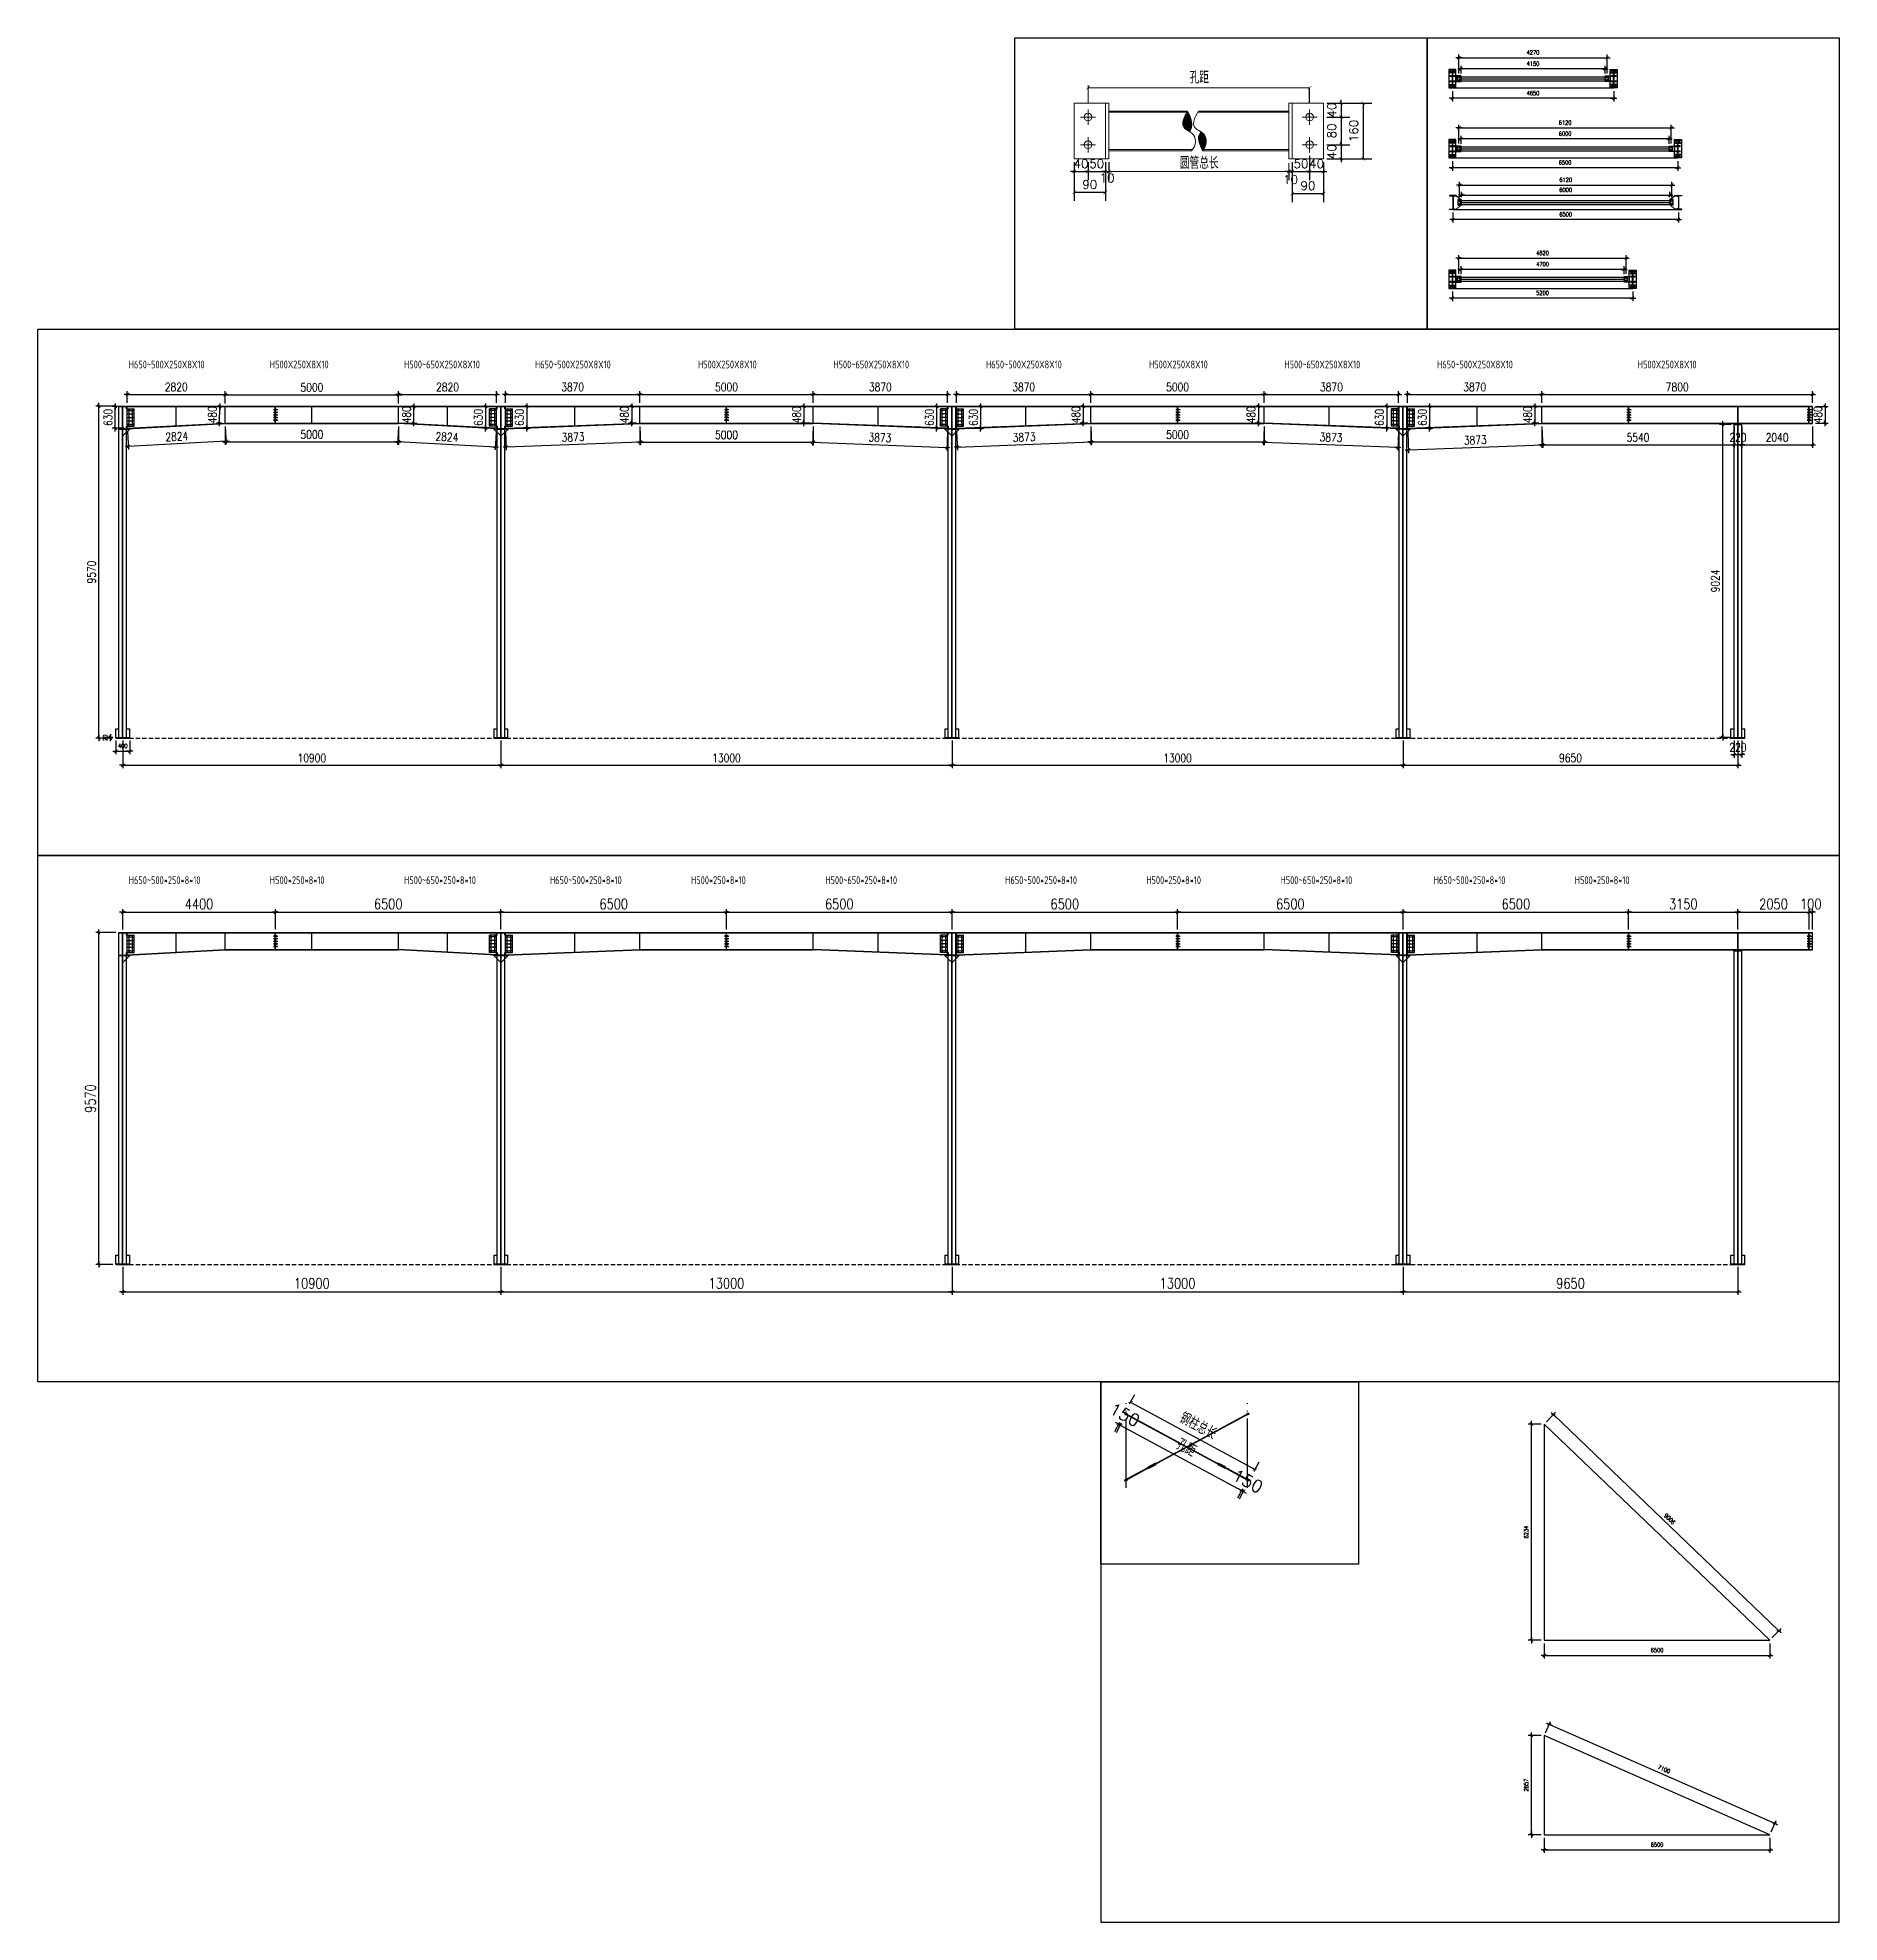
# Model space of a CAD drawing. Header units: millimetres. Extents: x 2287919 to 2522484, y -1845182 to -1736911.
# Drawn here: x 2287919 to 2339842, y -1845182 to -1790852 of the extents above; entities that cross this region are included whole.
import ezdxf

# ---------------------------------------------------------------- set-up
doc = ezdxf.new("R2010")
doc.units = ezdxf.units.MM
doc.header["$LTSCALE"] = 1000
doc.header["$PDMODE"] = 34
doc.linetypes.add('CACHE2', pattern=[0.1875, 0.125, -0.0625])
doc.linetypes.add('DOTE', pattern=[2.42, 2, -0.2, 0.02, -0.2])
doc.layers.add('DOTE', color=1, linetype='DOTE')
doc.styles.add('DIM_FONT', font='simplex.shx', dxfattribs={"width": 0.8, "bigfont": 'hztxt.shx'})
doc.styles.get("Standard").update_dxf_attribs({"font": 'txt', "bigfont": 'gbcbig.shx'})
doc.styles.add('TSSD_Label', font='Tssdeng.shx', dxfattribs={"width": 0.7, "bigfont": 'hztxt.shx'})
doc.dimstyles.get("Standard").update_dxf_attribs({"dimscale": 100, "dimtxt": 3.5, "dimasz": 1, "dimexe": 2.5, "dimexo": 3, "dimgap": 1.5, "dimtad": 1, "dimdec": 0, "dimzin": 0, "dimdsep": 46, "dimtxsty": 'Standard', "dimblk": 'ARCHTICK', "dimcen": 0.09, "dimadec": 0, "dimazin": 0, "dimtfac": 1, "dimtdec": 0, "dimtix": 1, "dimtmove": 2, "dimatfit": 3, "dimldrblk": 'ARCHTICK', "dimfxl": 1, "dimtolj": 1, "dimtzin": 0, "dimarcsym": 0})
doc.dimstyles.new('WGH(1)', dxfattribs={"dimscale": 1.2, "dimtxt": 100, "dimasz": 0.5, "dimexe": 75, "dimexo": 75, "dimgap": 75, "dimtad": 1, "dimdec": 0, "dimzin": 0, "dimdsep": 46, "dimtxsty": 'DIM_FONT', "dimblk1": '_DIMX', "dimblk2": '_DIMX', "dimsah": 1, "dimcen": 0.09, "dimclrd": 3, "dimclre": 3, "dimclrt": 7, "dimadec": 0, "dimazin": 0, "dimtfac": 1, "dimtdec": 0, "dimtix": 1, "dimtmove": 2, "dimatfit": 3, "dimldrblk": '_DIMX', "dimfxl": 1, "dimtolj": 1, "dimtzin": 0, "dimarcsym": 0})

msp = doc.modelspace()

# ---------------------------------------------------------------- texts
at = {"color": 0, "style": 'TSSD_Label', "width": 0.7}
for s, p in [('H650~500X250X8X10', (2290542.2, -1800385.1)), ('H500X250X8X10', (2294609.5, -1800385.1)), ('H500~650X250X8X10', (2298478.2, -1800385.1)), ('H650~500X250X8X10', (2302249.1, -1800385.1)), ('H500X250X8X10', (2306948, -1800385.1)), ('H500~650X250X8X10', (2310849.5, -1800385.1)), ('H650~500X250X8X10', (2315249.1, -1800385.1)), ('H500X250X8X10', (2319948, -1800385.1)), ('H500~650X250X8X10', (2323849.5, -1800385.1)), ('H650~500X250X8X10', (2328249.1, -1800385.1)), ('H500X250X8X10', (2334035.1, -1800385.1)), ('H650~500*250*8*10', (2290542.2, -1815251.8)), ('H500*250*8*10', (2294609.5, -1815251.8)), ('H500~650*250*8*10', (2298478.2, -1815251.8)), ('H650~500*250*8*10', (2302682.2, -1815251.8)), ('H500*250*8*10', (2306749.5, -1815251.8)), ('H500~650*250*8*10', (2310618.2, -1815251.8)), ('H650~500*250*8*10', (2315802.2, -1815251.8)), ('H500*250*8*10', (2319869.5, -1815251.8)), ('H500~650*250*8*10', (2323738.2, -1815251.8)), ('H650~500*250*8*10', (2328152.2, -1815251.8)), ('H500*250*8*10', (2332219.5, -1815251.8))]:
    msp.add_text(s, height=224.347, dxfattribs=at).set_placement(p)
at = {"lineweight": 15, "char_height": 350, "attachment_point": 5}
for s, insert in [('\\A1;孔距', (2321395, -1791996.7)), ('\\A1;圆管总长', (2321395, -1794460.2))]:
    msp.add_mtext(s, dxfattribs=dict(at, insert=insert))

# ---------------------------------------------------------------- blocks, each defined once
blk = doc.blocks.new('_DIMX')
blk.add_line((-150, 0), (150, 0))
at = {"const_width": 50}
blk.add_lwpolyline([(-70, -70), (70, 70)], dxfattribs=at)
blk = doc.blocks.new('*D235')
at = {"color": 3, "lineweight": -2}
for p, q in [((2290371, -1811113), (2290371, -1811915)), ((2301271, -1811113), (2301271, -1811915)), ((2290372, -1811825), (2301270, -1811825))]:
    blk.add_line(p, q, dxfattribs=at)
at = {"layer": 'Defpoints', "color": 0}
for p in [(2290371, -1811023), (2301271, -1811023), (2301271, -1811825)]:
    blk.add_point(p, dxfattribs=at)
at = {"color": 3, "lineweight": -2, "xscale": 0.6, "yscale": 0.6, "zscale": 0.6, "rotation": 180}
blk.add_blockref('_DIMX', (2290371, -1811825), dxfattribs=at)
at = {"color": 3, "lineweight": -2, "xscale": 0.6, "yscale": 0.6, "zscale": 0.6}
blk.add_blockref('_DIMX', (2301271, -1811825), dxfattribs=at)
at = {"color": 7, "insert": (2295821, -1811615), "char_height": 240, "attachment_point": 5, "style": 'DIM_FONT'}
blk.add_mtext('\\A1;10900', dxfattribs=at)
blk = doc.blocks.new('*D236')
at = {"color": 3, "lineweight": -2}
for p, q in [((2301271, -1811113), (2301271, -1811915)), ((2314271, -1811113), (2314271, -1811915)), ((2301272, -1811825), (2314270, -1811825))]:
    blk.add_line(p, q, dxfattribs=at)
at = {"layer": 'Defpoints', "color": 0}
for p in [(2301271, -1811023), (2314271, -1811023), (2314271, -1811825)]:
    blk.add_point(p, dxfattribs=at)
at = {"color": 3, "lineweight": -2, "xscale": 0.6, "yscale": 0.6, "zscale": 0.6, "rotation": 180}
blk.add_blockref('_DIMX', (2301271, -1811825), dxfattribs=at)
at = {"color": 3, "lineweight": -2, "xscale": 0.6, "yscale": 0.6, "zscale": 0.6}
blk.add_blockref('_DIMX', (2314271, -1811825), dxfattribs=at)
at = {"color": 7, "insert": (2307771, -1811615), "char_height": 240, "attachment_point": 5, "style": 'DIM_FONT'}
blk.add_mtext('\\A1;13000', dxfattribs=at)
blk = doc.blocks.new('*D237')
at = {"color": 3, "lineweight": -2}
for p, q in [((2314271, -1811113), (2314271, -1811915)), ((2327271, -1811113), (2327271, -1811915)), ((2314272, -1811825), (2327270, -1811825))]:
    blk.add_line(p, q, dxfattribs=at)
at = {"layer": 'Defpoints', "color": 0}
for p in [(2314271, -1811023), (2327271, -1811023), (2327271, -1811825)]:
    blk.add_point(p, dxfattribs=at)
at = {"color": 3, "lineweight": -2, "xscale": 0.6, "yscale": 0.6, "zscale": 0.6, "rotation": 180}
blk.add_blockref('_DIMX', (2314271, -1811825), dxfattribs=at)
at = {"color": 3, "lineweight": -2, "xscale": 0.6, "yscale": 0.6, "zscale": 0.6}
blk.add_blockref('_DIMX', (2327271, -1811825), dxfattribs=at)
at = {"color": 7, "insert": (2320771, -1811615), "char_height": 240, "attachment_point": 5, "style": 'DIM_FONT'}
blk.add_mtext('\\A1;13000', dxfattribs=at)
blk = doc.blocks.new('*D238')
at = {"color": 3, "lineweight": -2}
for p, q in [((2327271, -1811113), (2327271, -1811915)), ((2336921, -1811113), (2336921, -1811915)), ((2327272, -1811825), (2336920, -1811825))]:
    blk.add_line(p, q, dxfattribs=at)
at = {"layer": 'Defpoints', "color": 0}
for p in [(2327271, -1811023), (2336921, -1811023), (2336921, -1811825)]:
    blk.add_point(p, dxfattribs=at)
at = {"color": 3, "lineweight": -2, "xscale": 0.6, "yscale": 0.6, "zscale": 0.6, "rotation": 180}
blk.add_blockref('_DIMX', (2327271, -1811825), dxfattribs=at)
at = {"color": 3, "lineweight": -2, "xscale": 0.6, "yscale": 0.6, "zscale": 0.6}
blk.add_blockref('_DIMX', (2336921, -1811825), dxfattribs=at)
at = {"color": 7, "insert": (2332096, -1811615), "char_height": 240, "attachment_point": 5, "style": 'DIM_FONT'}
blk.add_mtext('\\A1;9650', dxfattribs=at)
blk = doc.blocks.new('*D234')
at = {"color": 3, "lineweight": -2}
for p, q in [((2290171, -1801473), (2289590, -1801473)), ((2289680, -1811043), (2289680, -1801474)), ((2290081, -1811043), (2289590, -1811043))]:
    blk.add_line(p, q, dxfattribs=at)
at = {"layer": 'Defpoints', "color": 0}
for p in [(2289680, -1801473), (2290261, -1801473), (2290171, -1811043)]:
    blk.add_point(p, dxfattribs=at)
at = {"color": 3, "lineweight": -2, "xscale": 0.6, "yscale": 0.6, "zscale": 0.6}
for p, rotation in [((2289680, -1801473), 90), ((2289680, -1811043), 270)]:
    blk.add_blockref('_DIMX', p, dxfattribs=dict(at, rotation=rotation))
at = {"color": 7, "insert": (2289470, -1806258), "char_height": 240, "attachment_point": 5, "rotation": 90, "style": 'DIM_FONT'}
blk.add_mtext('\\A1;9570', dxfattribs=at)
blk = doc.blocks.new('*D228')
at = {"color": 3, "lineweight": -2}
for p, q in [((2290171, -1811113), (2290171, -1811510)), ((2290571, -1811113), (2290571, -1811510)), ((2290170, -1811420), (2290170, -1811420)), ((2290171, -1811420), (2290571, -1811420)), ((2290572, -1811420), (2290572, -1811420))]:
    blk.add_line(p, q, dxfattribs=at)
at = {"layer": 'Defpoints', "color": 0}
for p in [(2290171, -1811023), (2290571, -1811023), (2290571, -1811420)]:
    blk.add_point(p, dxfattribs=at)
at = {"color": 3, "lineweight": -2, "xscale": 0.6, "yscale": 0.6, "zscale": 0.6}
blk.add_blockref('_DIMX', (2290171, -1811420), dxfattribs=at)
at = {"color": 3, "lineweight": -2, "xscale": 0.6, "yscale": 0.6, "zscale": 0.6, "rotation": 180}
blk.add_blockref('_DIMX', (2290571, -1811420), dxfattribs=at)
at = {"color": 7, "insert": (2290371, -1811270), "char_height": 120, "attachment_point": 5, "style": 'DIM_FONT'}
blk.add_mtext('\\A1;400', dxfattribs=at)
blk = doc.blocks.new('*D221')
at = {"color": 3, "lineweight": -2}
for p, q in [((2290081, -1811023), (2289923, -1811023)), ((2290081, -1811043), (2289923, -1811043)), ((2290013, -1811023), (2290013, -1811022)), ((2290013, -1811023), (2290013, -1811043)), ((2290013, -1811044), (2290013, -1811045))]:
    blk.add_line(p, q, dxfattribs=at)
at = {"layer": 'Defpoints', "color": 0}
for p in [(2290013, -1811043), (2290171, -1811023), (2290171, -1811043)]:
    blk.add_point(p, dxfattribs=at)
at = {"color": 3, "lineweight": -2, "xscale": 0.6, "yscale": 0.6, "zscale": 0.6}
for p, rotation in [((2290013, -1811023), 270), ((2290013, -1811043), 90)]:
    blk.add_blockref('_DIMX', p, dxfattribs=dict(at, rotation=rotation))
at = {"color": 7, "insert": (2289863, -1811033), "char_height": 120, "attachment_point": 5, "rotation": 90, "style": 'DIM_FONT'}
blk.add_mtext('\\A1;20', dxfattribs=at)
blk = doc.blocks.new('*D229')
at = {"color": 1, "lineweight": -2}
for p, q in [((2290501, -1801383), (2290501, -1801044)), ((2293321, -1801393), (2293321, -1801044)), ((2290502, -1801134), (2293320, -1801134))]:
    blk.add_line(p, q, dxfattribs=at)
at = {"layer": 'Defpoints', "color": 0}
for p in [(2290501, -1801473), (2293321, -1801134), (2293321, -1801483)]:
    blk.add_point(p, dxfattribs=at)
at = {"color": 1, "lineweight": -2, "xscale": 0.6, "yscale": 0.6, "zscale": 0.6, "rotation": 180}
blk.add_blockref('_DIMX', (2290501, -1801134), dxfattribs=at)
at = {"color": 1, "lineweight": -2, "xscale": 0.6, "yscale": 0.6, "zscale": 0.6}
blk.add_blockref('_DIMX', (2293321, -1801134), dxfattribs=at)
at = {"color": 7, "insert": (2291911, -1800924), "char_height": 240, "attachment_point": 5, "style": 'DIM_FONT'}
blk.add_mtext('\\A1;2820', dxfattribs=at)
blk = doc.blocks.new('*D230')
at = {"color": 1, "lineweight": -2}
for p, q in [((2293321, -1801393), (2293321, -1801054)), ((2293322, -1801144), (2298320, -1801144)), ((2298321, -1801393), (2298321, -1801054))]:
    blk.add_line(p, q, dxfattribs=at)
at = {"layer": 'Defpoints', "color": 0}
for p in [(2293321, -1801483), (2298321, -1801144), (2298321, -1801483)]:
    blk.add_point(p, dxfattribs=at)
at = {"color": 1, "lineweight": -2, "xscale": 0.6, "yscale": 0.6, "zscale": 0.6, "rotation": 180}
blk.add_blockref('_DIMX', (2293321, -1801144), dxfattribs=at)
at = {"color": 1, "lineweight": -2, "xscale": 0.6, "yscale": 0.6, "zscale": 0.6}
blk.add_blockref('_DIMX', (2298321, -1801144), dxfattribs=at)
at = {"color": 7, "insert": (2295821, -1800934), "char_height": 240, "attachment_point": 5, "style": 'DIM_FONT'}
blk.add_mtext('\\A1;5000', dxfattribs=at)
blk = doc.blocks.new('*D231')
at = {"color": 1, "lineweight": -2}
for p, q in [((2298321, -1801393), (2298321, -1801044)), ((2301141, -1801383), (2301141, -1801044)), ((2298322, -1801134), (2301140, -1801134))]:
    blk.add_line(p, q, dxfattribs=at)
at = {"layer": 'Defpoints', "color": 0}
for p in [(2298321, -1801483), (2301141, -1801134), (2301141, -1801473)]:
    blk.add_point(p, dxfattribs=at)
at = {"color": 1, "lineweight": -2, "xscale": 0.6, "yscale": 0.6, "zscale": 0.6, "rotation": 180}
blk.add_blockref('_DIMX', (2298321, -1801134), dxfattribs=at)
at = {"color": 1, "lineweight": -2, "xscale": 0.6, "yscale": 0.6, "zscale": 0.6}
blk.add_blockref('_DIMX', (2301141, -1801134), dxfattribs=at)
at = {"color": 7, "insert": (2299731, -1800924), "char_height": 240, "attachment_point": 5, "style": 'DIM_FONT'}
blk.add_mtext('\\A1;2820', dxfattribs=at)
blk = doc.blocks.new('*D232')
at = {"color": 1, "lineweight": -2}
for p, q in [((2301401, -1801383), (2301401, -1801044)), ((2305271, -1801383), (2305271, -1801044)), ((2301402, -1801134), (2305270, -1801134))]:
    blk.add_line(p, q, dxfattribs=at)
at = {"layer": 'Defpoints', "color": 0}
for p in [(2301401, -1801473), (2305271, -1801134), (2305271, -1801473)]:
    blk.add_point(p, dxfattribs=at)
at = {"color": 1, "lineweight": -2, "xscale": 0.6, "yscale": 0.6, "zscale": 0.6, "rotation": 180}
blk.add_blockref('_DIMX', (2301401, -1801134), dxfattribs=at)
at = {"color": 1, "lineweight": -2, "xscale": 0.6, "yscale": 0.6, "zscale": 0.6}
blk.add_blockref('_DIMX', (2305271, -1801134), dxfattribs=at)
at = {"color": 7, "insert": (2303336, -1800924), "char_height": 240, "attachment_point": 5, "style": 'DIM_FONT'}
blk.add_mtext('\\A1;3870', dxfattribs=at)
blk = doc.blocks.new('*D233')
at = {"color": 1, "lineweight": -2}
for p, q in [((2305271, -1801383), (2305271, -1801044)), ((2310271, -1801383), (2310271, -1801044)), ((2305272, -1801134), (2310270, -1801134))]:
    blk.add_line(p, q, dxfattribs=at)
at = {"layer": 'Defpoints', "color": 0}
for p in [(2305271, -1801473), (2310271, -1801134), (2310271, -1801473)]:
    blk.add_point(p, dxfattribs=at)
at = {"color": 1, "lineweight": -2, "xscale": 0.6, "yscale": 0.6, "zscale": 0.6, "rotation": 180}
blk.add_blockref('_DIMX', (2305271, -1801134), dxfattribs=at)
at = {"color": 1, "lineweight": -2, "xscale": 0.6, "yscale": 0.6, "zscale": 0.6}
blk.add_blockref('_DIMX', (2310271, -1801134), dxfattribs=at)
at = {"color": 7, "insert": (2307771, -1800924), "char_height": 240, "attachment_point": 5, "style": 'DIM_FONT'}
blk.add_mtext('\\A1;5000', dxfattribs=at)
blk = doc.blocks.new('*D222')
at = {"color": 1, "lineweight": -2}
for p, q in [((2310271, -1801383), (2310271, -1801044)), ((2314141, -1801383), (2314141, -1801044)), ((2310272, -1801134), (2314140, -1801134))]:
    blk.add_line(p, q, dxfattribs=at)
at = {"layer": 'Defpoints', "color": 0}
for p in [(2310271, -1801473), (2314141, -1801134), (2314141, -1801473)]:
    blk.add_point(p, dxfattribs=at)
at = {"color": 1, "lineweight": -2, "xscale": 0.6, "yscale": 0.6, "zscale": 0.6, "rotation": 180}
blk.add_blockref('_DIMX', (2310271, -1801134), dxfattribs=at)
at = {"color": 1, "lineweight": -2, "xscale": 0.6, "yscale": 0.6, "zscale": 0.6}
blk.add_blockref('_DIMX', (2314141, -1801134), dxfattribs=at)
at = {"color": 7, "insert": (2312206, -1800924), "char_height": 240, "attachment_point": 5, "style": 'DIM_FONT'}
blk.add_mtext('\\A1;3870', dxfattribs=at)
blk = doc.blocks.new('*D223')
at = {"color": 1, "lineweight": -2}
for p, q in [((2314401, -1801383), (2314401, -1801044)), ((2318271, -1801383), (2318271, -1801044)), ((2314402, -1801134), (2318270, -1801134))]:
    blk.add_line(p, q, dxfattribs=at)
at = {"layer": 'Defpoints', "color": 0}
for p in [(2314401, -1801473), (2318271, -1801134), (2318271, -1801473)]:
    blk.add_point(p, dxfattribs=at)
at = {"color": 1, "lineweight": -2, "xscale": 0.6, "yscale": 0.6, "zscale": 0.6, "rotation": 180}
blk.add_blockref('_DIMX', (2314401, -1801134), dxfattribs=at)
at = {"color": 1, "lineweight": -2, "xscale": 0.6, "yscale": 0.6, "zscale": 0.6}
blk.add_blockref('_DIMX', (2318271, -1801134), dxfattribs=at)
at = {"color": 7, "insert": (2316336, -1800924), "char_height": 240, "attachment_point": 5, "style": 'DIM_FONT'}
blk.add_mtext('\\A1;3870', dxfattribs=at)
blk = doc.blocks.new('*D224')
at = {"color": 1, "lineweight": -2}
for p, q in [((2318271, -1801383), (2318271, -1801044)), ((2323271, -1801383), (2323271, -1801044)), ((2318272, -1801134), (2323270, -1801134))]:
    blk.add_line(p, q, dxfattribs=at)
at = {"layer": 'Defpoints', "color": 0}
for p in [(2318271, -1801473), (2323271, -1801134), (2323271, -1801473)]:
    blk.add_point(p, dxfattribs=at)
at = {"color": 1, "lineweight": -2, "xscale": 0.6, "yscale": 0.6, "zscale": 0.6, "rotation": 180}
blk.add_blockref('_DIMX', (2318271, -1801134), dxfattribs=at)
at = {"color": 1, "lineweight": -2, "xscale": 0.6, "yscale": 0.6, "zscale": 0.6}
blk.add_blockref('_DIMX', (2323271, -1801134), dxfattribs=at)
at = {"color": 7, "insert": (2320771, -1800924), "char_height": 240, "attachment_point": 5, "style": 'DIM_FONT'}
blk.add_mtext('\\A1;5000', dxfattribs=at)
blk = doc.blocks.new('*D225')
at = {"color": 1, "lineweight": -2}
for p, q in [((2323271, -1801383), (2323271, -1801044)), ((2327141, -1801383), (2327141, -1801044)), ((2323272, -1801134), (2327140, -1801134))]:
    blk.add_line(p, q, dxfattribs=at)
at = {"layer": 'Defpoints', "color": 0}
for p in [(2323271, -1801473), (2327141, -1801134), (2327141, -1801473)]:
    blk.add_point(p, dxfattribs=at)
at = {"color": 1, "lineweight": -2, "xscale": 0.6, "yscale": 0.6, "zscale": 0.6, "rotation": 180}
blk.add_blockref('_DIMX', (2323271, -1801134), dxfattribs=at)
at = {"color": 1, "lineweight": -2, "xscale": 0.6, "yscale": 0.6, "zscale": 0.6}
blk.add_blockref('_DIMX', (2327141, -1801134), dxfattribs=at)
at = {"color": 7, "insert": (2325206, -1800924), "char_height": 240, "attachment_point": 5, "style": 'DIM_FONT'}
blk.add_mtext('\\A1;3870', dxfattribs=at)
blk = doc.blocks.new('*D226')
at = {"color": 1, "lineweight": -2}
for p, q in [((2327401, -1801383), (2327401, -1801044)), ((2331271, -1801383), (2331271, -1801044)), ((2327402, -1801134), (2331270, -1801134))]:
    blk.add_line(p, q, dxfattribs=at)
at = {"layer": 'Defpoints', "color": 0}
for p in [(2327401, -1801473), (2331271, -1801134), (2331271, -1801473)]:
    blk.add_point(p, dxfattribs=at)
at = {"color": 1, "lineweight": -2, "xscale": 0.6, "yscale": 0.6, "zscale": 0.6, "rotation": 180}
blk.add_blockref('_DIMX', (2327401, -1801134), dxfattribs=at)
at = {"color": 1, "lineweight": -2, "xscale": 0.6, "yscale": 0.6, "zscale": 0.6}
blk.add_blockref('_DIMX', (2331271, -1801134), dxfattribs=at)
at = {"color": 7, "insert": (2329336, -1800924), "char_height": 240, "attachment_point": 5, "style": 'DIM_FONT'}
blk.add_mtext('\\A1;3870', dxfattribs=at)
blk = doc.blocks.new('*D227')
at = {"color": 1, "lineweight": -2}
for p, q in [((2331271, -1801383), (2331271, -1801044)), ((2339071, -1801383), (2339071, -1801044)), ((2331272, -1801134), (2339070, -1801134))]:
    blk.add_line(p, q, dxfattribs=at)
at = {"layer": 'Defpoints', "color": 0}
for p in [(2331271, -1801473), (2339071, -1801134), (2339071, -1801473)]:
    blk.add_point(p, dxfattribs=at)
at = {"color": 1, "lineweight": -2, "xscale": 0.6, "yscale": 0.6, "zscale": 0.6, "rotation": 180}
blk.add_blockref('_DIMX', (2331271, -1801134), dxfattribs=at)
at = {"color": 1, "lineweight": -2, "xscale": 0.6, "yscale": 0.6, "zscale": 0.6}
blk.add_blockref('_DIMX', (2339071, -1801134), dxfattribs=at)
at = {"color": 7, "insert": (2335171, -1800924), "char_height": 240, "attachment_point": 5, "style": 'DIM_FONT'}
blk.add_mtext('\\A1;7800', dxfattribs=at)
blk = doc.blocks.new('*D243')
at = {"color": 3, "lineweight": -2}
for p, q in [((2290371, -1826290), (2290371, -1827092)), ((2301271, -1826290), (2301271, -1827092)), ((2290372, -1827002), (2301270, -1827002))]:
    blk.add_line(p, q, dxfattribs=at)
at = {"layer": 'Defpoints', "color": 0}
for p in [(2290371, -1826200), (2301271, -1826200), (2301271, -1827002)]:
    blk.add_point(p, dxfattribs=at)
at = {"color": 3, "lineweight": -2, "xscale": 0.6, "yscale": 0.6, "zscale": 0.6, "rotation": 180}
blk.add_blockref('_DIMX', (2290371, -1827002), dxfattribs=at)
at = {"color": 3, "lineweight": -2, "xscale": 0.6, "yscale": 0.6, "zscale": 0.6}
blk.add_blockref('_DIMX', (2301271, -1827002), dxfattribs=at)
at = {"color": 7, "insert": (2295821, -1826762), "char_height": 300, "attachment_point": 5, "style": 'DIM_FONT'}
blk.add_mtext('\\A1;10900', dxfattribs=at)
blk = doc.blocks.new('*D244')
at = {"color": 3, "lineweight": -2}
for p, q in [((2301271, -1826290), (2301271, -1827092)), ((2314271, -1826290), (2314271, -1827092)), ((2301272, -1827002), (2314270, -1827002))]:
    blk.add_line(p, q, dxfattribs=at)
at = {"layer": 'Defpoints', "color": 0}
for p in [(2301271, -1826200), (2314271, -1826200), (2314271, -1827002)]:
    blk.add_point(p, dxfattribs=at)
at = {"color": 3, "lineweight": -2, "xscale": 0.6, "yscale": 0.6, "zscale": 0.6, "rotation": 180}
blk.add_blockref('_DIMX', (2301271, -1827002), dxfattribs=at)
at = {"color": 3, "lineweight": -2, "xscale": 0.6, "yscale": 0.6, "zscale": 0.6}
blk.add_blockref('_DIMX', (2314271, -1827002), dxfattribs=at)
at = {"color": 7, "insert": (2307771, -1826762), "char_height": 300, "attachment_point": 5, "style": 'DIM_FONT'}
blk.add_mtext('\\A1;13000', dxfattribs=at)
blk = doc.blocks.new('*D245')
at = {"color": 3, "lineweight": -2}
for p, q in [((2314271, -1826290), (2314271, -1827092)), ((2327271, -1826290), (2327271, -1827092)), ((2314272, -1827002), (2327270, -1827002))]:
    blk.add_line(p, q, dxfattribs=at)
at = {"layer": 'Defpoints', "color": 0}
for p in [(2314271, -1826200), (2327271, -1826200), (2327271, -1827002)]:
    blk.add_point(p, dxfattribs=at)
at = {"color": 3, "lineweight": -2, "xscale": 0.6, "yscale": 0.6, "zscale": 0.6, "rotation": 180}
blk.add_blockref('_DIMX', (2314271, -1827002), dxfattribs=at)
at = {"color": 3, "lineweight": -2, "xscale": 0.6, "yscale": 0.6, "zscale": 0.6}
blk.add_blockref('_DIMX', (2327271, -1827002), dxfattribs=at)
at = {"color": 7, "insert": (2320771, -1826762), "char_height": 300, "attachment_point": 5, "style": 'DIM_FONT'}
blk.add_mtext('\\A1;13000', dxfattribs=at)
blk = doc.blocks.new('*D246')
at = {"color": 3, "lineweight": -2}
for p, q in [((2327271, -1826290), (2327271, -1827092)), ((2336921, -1826290), (2336921, -1827092)), ((2327272, -1827002), (2336920, -1827002))]:
    blk.add_line(p, q, dxfattribs=at)
at = {"layer": 'Defpoints', "color": 0}
for p in [(2327271, -1826200), (2336921, -1826200), (2336921, -1827002)]:
    blk.add_point(p, dxfattribs=at)
at = {"color": 3, "lineweight": -2, "xscale": 0.6, "yscale": 0.6, "zscale": 0.6, "rotation": 180}
blk.add_blockref('_DIMX', (2327271, -1827002), dxfattribs=at)
at = {"color": 3, "lineweight": -2, "xscale": 0.6, "yscale": 0.6, "zscale": 0.6}
blk.add_blockref('_DIMX', (2336921, -1827002), dxfattribs=at)
at = {"color": 7, "insert": (2332096, -1826762), "char_height": 300, "attachment_point": 5, "style": 'DIM_FONT'}
blk.add_mtext('\\A1;9650', dxfattribs=at)
blk = doc.blocks.new('*D247')
at = {"color": 3, "lineweight": -2}
for p, q in [((2290171, -1816650), (2289590, -1816650)), ((2289680, -1826220), (2289680, -1816651)), ((2290081, -1826220), (2289590, -1826220))]:
    blk.add_line(p, q, dxfattribs=at)
at = {"layer": 'Defpoints', "color": 0}
for p in [(2289680, -1816650), (2290261, -1816650), (2290171, -1826220)]:
    blk.add_point(p, dxfattribs=at)
at = {"color": 3, "lineweight": -2, "xscale": 0.6, "yscale": 0.6, "zscale": 0.6}
for p, rotation in [((2289680, -1816650), 90), ((2289680, -1826220), 270)]:
    blk.add_blockref('_DIMX', p, dxfattribs=dict(at, rotation=rotation))
at = {"color": 7, "insert": (2289440, -1821435), "char_height": 300, "attachment_point": 5, "rotation": 90, "style": 'DIM_FONT'}
blk.add_mtext('\\A1;9570', dxfattribs=at)
blk = doc.blocks.new('*D248')
at = {"color": 3, "lineweight": -2}
for p, q in [((2290371, -1816560), (2290371, -1815975)), ((2290372, -1816065), (2294770, -1816065)), ((2294771, -1816560), (2294771, -1815975))]:
    blk.add_line(p, q, dxfattribs=at)
at = {"layer": 'Defpoints', "color": 0}
for p in [(2294771, -1816065), (2290371, -1816650), (2294771, -1816650)]:
    blk.add_point(p, dxfattribs=at)
at = {"color": 3, "lineweight": -2, "xscale": 0.6, "yscale": 0.6, "zscale": 0.6, "rotation": 180}
blk.add_blockref('_DIMX', (2290371, -1816065), dxfattribs=at)
at = {"color": 3, "lineweight": -2, "xscale": 0.6, "yscale": 0.6, "zscale": 0.6}
blk.add_blockref('_DIMX', (2294771, -1816065), dxfattribs=at)
at = {"color": 7, "insert": (2292571, -1815825), "char_height": 300, "attachment_point": 5, "style": 'DIM_FONT'}
blk.add_mtext('\\A1;4400', dxfattribs=at)
blk = doc.blocks.new('*D249')
at = {"color": 3, "lineweight": -2}
for p, q in [((2294771, -1816560), (2294771, -1815975)), ((2294772, -1816065), (2301270, -1816065)), ((2301271, -1816560), (2301271, -1815975))]:
    blk.add_line(p, q, dxfattribs=at)
at = {"layer": 'Defpoints', "color": 0}
for p in [(2301271, -1816065), (2294771, -1816650), (2301271, -1816650)]:
    blk.add_point(p, dxfattribs=at)
at = {"color": 3, "lineweight": -2, "xscale": 0.6, "yscale": 0.6, "zscale": 0.6, "rotation": 180}
blk.add_blockref('_DIMX', (2294771, -1816065), dxfattribs=at)
at = {"color": 3, "lineweight": -2, "xscale": 0.6, "yscale": 0.6, "zscale": 0.6}
blk.add_blockref('_DIMX', (2301271, -1816065), dxfattribs=at)
at = {"color": 7, "insert": (2298021, -1815825), "char_height": 300, "attachment_point": 5, "style": 'DIM_FONT'}
blk.add_mtext('\\A1;6500', dxfattribs=at)
blk = doc.blocks.new('*D250')
at = {"color": 3, "lineweight": -2}
for p, q in [((2301271, -1816560), (2301271, -1815975)), ((2301272, -1816065), (2307770, -1816065)), ((2307771, -1816560), (2307771, -1815975))]:
    blk.add_line(p, q, dxfattribs=at)
at = {"layer": 'Defpoints', "color": 0}
for p in [(2307771, -1816065), (2301271, -1816650), (2307771, -1816650)]:
    blk.add_point(p, dxfattribs=at)
at = {"color": 3, "lineweight": -2, "xscale": 0.6, "yscale": 0.6, "zscale": 0.6, "rotation": 180}
blk.add_blockref('_DIMX', (2301271, -1816065), dxfattribs=at)
at = {"color": 3, "lineweight": -2, "xscale": 0.6, "yscale": 0.6, "zscale": 0.6}
blk.add_blockref('_DIMX', (2307771, -1816065), dxfattribs=at)
at = {"color": 7, "insert": (2304521, -1815825), "char_height": 300, "attachment_point": 5, "style": 'DIM_FONT'}
blk.add_mtext('\\A1;6500', dxfattribs=at)
blk = doc.blocks.new('*D251')
at = {"color": 3, "lineweight": -2}
for p, q in [((2307771, -1816560), (2307771, -1815975)), ((2307772, -1816065), (2314270, -1816065)), ((2314271, -1816560), (2314271, -1815975))]:
    blk.add_line(p, q, dxfattribs=at)
at = {"layer": 'Defpoints', "color": 0}
for p in [(2314271, -1816065), (2307771, -1816650), (2314271, -1816650)]:
    blk.add_point(p, dxfattribs=at)
at = {"color": 3, "lineweight": -2, "xscale": 0.6, "yscale": 0.6, "zscale": 0.6, "rotation": 180}
blk.add_blockref('_DIMX', (2307771, -1816065), dxfattribs=at)
at = {"color": 3, "lineweight": -2, "xscale": 0.6, "yscale": 0.6, "zscale": 0.6}
blk.add_blockref('_DIMX', (2314271, -1816065), dxfattribs=at)
at = {"color": 7, "insert": (2311021, -1815825), "char_height": 300, "attachment_point": 5, "style": 'DIM_FONT'}
blk.add_mtext('\\A1;6500', dxfattribs=at)
blk = doc.blocks.new('*D252')
at = {"color": 3, "lineweight": -2}
for p, q in [((2314271, -1816560), (2314271, -1815975)), ((2314272, -1816065), (2320770, -1816065)), ((2320771, -1816560), (2320771, -1815975))]:
    blk.add_line(p, q, dxfattribs=at)
at = {"layer": 'Defpoints', "color": 0}
for p in [(2320771, -1816065), (2314271, -1816650), (2320771, -1816650)]:
    blk.add_point(p, dxfattribs=at)
at = {"color": 3, "lineweight": -2, "xscale": 0.6, "yscale": 0.6, "zscale": 0.6, "rotation": 180}
blk.add_blockref('_DIMX', (2314271, -1816065), dxfattribs=at)
at = {"color": 3, "lineweight": -2, "xscale": 0.6, "yscale": 0.6, "zscale": 0.6}
blk.add_blockref('_DIMX', (2320771, -1816065), dxfattribs=at)
at = {"color": 7, "insert": (2317521, -1815825), "char_height": 300, "attachment_point": 5, "style": 'DIM_FONT'}
blk.add_mtext('\\A1;6500', dxfattribs=at)
blk = doc.blocks.new('*D253')
at = {"color": 3, "lineweight": -2}
for p, q in [((2320771, -1816560), (2320771, -1815975)), ((2320772, -1816065), (2327270, -1816065)), ((2327271, -1816560), (2327271, -1815975))]:
    blk.add_line(p, q, dxfattribs=at)
at = {"layer": 'Defpoints', "color": 0}
for p in [(2327271, -1816065), (2320771, -1816650), (2327271, -1816650)]:
    blk.add_point(p, dxfattribs=at)
at = {"color": 3, "lineweight": -2, "xscale": 0.6, "yscale": 0.6, "zscale": 0.6, "rotation": 180}
blk.add_blockref('_DIMX', (2320771, -1816065), dxfattribs=at)
at = {"color": 3, "lineweight": -2, "xscale": 0.6, "yscale": 0.6, "zscale": 0.6}
blk.add_blockref('_DIMX', (2327271, -1816065), dxfattribs=at)
at = {"color": 7, "insert": (2324021, -1815825), "char_height": 300, "attachment_point": 5, "style": 'DIM_FONT'}
blk.add_mtext('\\A1;6500', dxfattribs=at)
blk = doc.blocks.new('*D239')
at = {"color": 3, "lineweight": -2}
for p, q in [((2327271, -1816560), (2327271, -1815975)), ((2327272, -1816065), (2333770, -1816065)), ((2333771, -1816560), (2333771, -1815975))]:
    blk.add_line(p, q, dxfattribs=at)
at = {"layer": 'Defpoints', "color": 0}
for p in [(2333771, -1816065), (2327271, -1816650), (2333771, -1816650)]:
    blk.add_point(p, dxfattribs=at)
at = {"color": 3, "lineweight": -2, "xscale": 0.6, "yscale": 0.6, "zscale": 0.6, "rotation": 180}
blk.add_blockref('_DIMX', (2327271, -1816065), dxfattribs=at)
at = {"color": 3, "lineweight": -2, "xscale": 0.6, "yscale": 0.6, "zscale": 0.6}
blk.add_blockref('_DIMX', (2333771, -1816065), dxfattribs=at)
at = {"color": 7, "insert": (2330521, -1815825), "char_height": 300, "attachment_point": 5, "style": 'DIM_FONT'}
blk.add_mtext('\\A1;6500', dxfattribs=at)
blk = doc.blocks.new('*D240')
at = {"color": 3, "lineweight": -2}
for p, q in [((2333771, -1816560), (2333771, -1815975)), ((2333772, -1816065), (2336920, -1816065)), ((2336921, -1816560), (2336921, -1815975))]:
    blk.add_line(p, q, dxfattribs=at)
at = {"layer": 'Defpoints', "color": 0}
for p in [(2336921, -1816065), (2333771, -1816650), (2336921, -1816650)]:
    blk.add_point(p, dxfattribs=at)
at = {"color": 3, "lineweight": -2, "xscale": 0.6, "yscale": 0.6, "zscale": 0.6, "rotation": 180}
blk.add_blockref('_DIMX', (2333771, -1816065), dxfattribs=at)
at = {"color": 3, "lineweight": -2, "xscale": 0.6, "yscale": 0.6, "zscale": 0.6}
blk.add_blockref('_DIMX', (2336921, -1816065), dxfattribs=at)
at = {"color": 7, "insert": (2335346, -1815825), "char_height": 300, "attachment_point": 5, "style": 'DIM_FONT'}
blk.add_mtext('\\A1;3150', dxfattribs=at)
blk = doc.blocks.new('*D241')
at = {"color": 3, "lineweight": -2}
for p, q in [((2336921, -1816332), (2336921, -1815975)), ((2336922, -1816065), (2338970, -1816065)), ((2338971, -1816560), (2338971, -1815975))]:
    blk.add_line(p, q, dxfattribs=at)
at = {"layer": 'Defpoints', "color": 0}
for p in [(2338971, -1816065), (2336921, -1816422), (2338971, -1816650)]:
    blk.add_point(p, dxfattribs=at)
at = {"color": 3, "lineweight": -2, "xscale": 0.6, "yscale": 0.6, "zscale": 0.6, "rotation": 180}
blk.add_blockref('_DIMX', (2336921, -1816065), dxfattribs=at)
at = {"color": 3, "lineweight": -2, "xscale": 0.6, "yscale": 0.6, "zscale": 0.6}
blk.add_blockref('_DIMX', (2338971, -1816065), dxfattribs=at)
at = {"color": 7, "insert": (2337946, -1815825), "char_height": 300, "attachment_point": 5, "style": 'DIM_FONT'}
blk.add_mtext('\\A1;2050', dxfattribs=at)
blk = doc.blocks.new('*D242')
at = {"color": 3, "lineweight": -2}
for p, q in [((2338970, -1816065), (2338970, -1816065)), ((2338971, -1816560), (2338971, -1815975)), ((2338971, -1816065), (2339071, -1816065)), ((2339071, -1816560), (2339071, -1815975)), ((2339072, -1816065), (2339072, -1816065))]:
    blk.add_line(p, q, dxfattribs=at)
at = {"layer": 'Defpoints', "color": 0}
for p in [(2339071, -1816065), (2338971, -1816650), (2339071, -1816650)]:
    blk.add_point(p, dxfattribs=at)
at = {"color": 3, "lineweight": -2, "xscale": 0.6, "yscale": 0.6, "zscale": 0.6}
blk.add_blockref('_DIMX', (2338971, -1816065), dxfattribs=at)
at = {"color": 3, "lineweight": -2, "xscale": 0.6, "yscale": 0.6, "zscale": 0.6, "rotation": 180}
blk.add_blockref('_DIMX', (2339071, -1816065), dxfattribs=at)
at = {"color": 7, "insert": (2339021, -1815825), "char_height": 300, "attachment_point": 5, "style": 'DIM_FONT'}
blk.add_mtext('\\A1;100', dxfattribs=at)
blk = doc.blocks.new('*D275')
at = {"color": 1, "lineweight": -2}
for p, q in [((2290411, -1801483), (2290065, -1801483)), ((2290155, -1801483), (2290155, -1801482)), ((2290155, -1802113), (2290155, -1801483)), ((2290411, -1802113), (2290065, -1802113)), ((2290155, -1802114), (2290155, -1802115))]:
    blk.add_line(p, q, dxfattribs=at)
at = {"layer": 'Defpoints', "color": 0}
for p in [(2290155, -1801483), (2290501, -1801483), (2290501, -1802113)]:
    blk.add_point(p, dxfattribs=at)
at = {"color": 1, "lineweight": -2, "xscale": 0.6, "yscale": 0.6, "zscale": 0.6}
for p, rotation in [((2290155, -1801483), 270), ((2290155, -1802113), 90)]:
    blk.add_blockref('_DIMX', p, dxfattribs=dict(at, rotation=rotation))
at = {"color": 7, "insert": (2289945, -1801798), "char_height": 240, "attachment_point": 5, "rotation": 90, "style": 'DIM_FONT'}
blk.add_mtext('\\A1;630', dxfattribs=at)
blk = doc.blocks.new('*D276')
at = {"color": 1, "lineweight": -2}
for p, q in [((2293231, -1801483), (2293074, -1801483)), ((2293163, -1801963), (2293164, -1801483)), ((2293164, -1801483), (2293164, -1801482)), ((2293230, -1801963), (2293073, -1801963)), ((2293163, -1801964), (2293163, -1801965))]:
    blk.add_line(p, q, dxfattribs=at)
at = {"layer": 'Defpoints', "color": 0}
for p in [(2293164, -1801483), (2293321, -1801483), (2293320, -1801964)]:
    blk.add_point(p, dxfattribs=at)
at = {"color": 1, "lineweight": -2, "xscale": 0.6, "yscale": 0.6, "zscale": 0.6}
for p, rotation in [((2293164, -1801483), 269.9365988577628), ((2293163, -1801963), 89.9365988577628)]:
    blk.add_blockref('_DIMX', p, dxfattribs=dict(at, rotation=rotation))
at = {"color": 7, "insert": (2292954, -1801723), "char_height": 240, "attachment_point": 5, "rotation": 89.9366, "style": 'DIM_FONT'}
blk.add_mtext('\\A1;480', dxfattribs=at)
blk = doc.blocks.new('*D277')
at = {"color": 1, "lineweight": -2}
for p, q in [((2293321, -1802063), (2293321, -1802590)), ((2298321, -1802063), (2298321, -1802590)), ((2293322, -1802500), (2298320, -1802500))]:
    blk.add_line(p, q, dxfattribs=at)
at = {"layer": 'Defpoints', "color": 0}
for p in [(2293321, -1801973), (2298321, -1801973), (2298321, -1802500)]:
    blk.add_point(p, dxfattribs=at)
at = {"color": 1, "lineweight": -2, "xscale": 0.6, "yscale": 0.6, "zscale": 0.6, "rotation": 180}
blk.add_blockref('_DIMX', (2293321, -1802500), dxfattribs=at)
at = {"color": 1, "lineweight": -2, "xscale": 0.6, "yscale": 0.6, "zscale": 0.6}
blk.add_blockref('_DIMX', (2298321, -1802500), dxfattribs=at)
at = {"color": 7, "insert": (2295821, -1802290), "char_height": 240, "attachment_point": 5, "style": 'DIM_FONT'}
blk.add_mtext('\\A1;5000', dxfattribs=at)
blk = doc.blocks.new('*D278')
at = {"color": 1, "lineweight": -2}
for p, q in [((2298411, -1801483), (2298850, -1801483)), ((2298760, -1801483), (2298760, -1801482)), ((2298760, -1801963), (2298760, -1801483)), ((2298411, -1801963), (2298850, -1801963)), ((2298760, -1801964), (2298760, -1801965))]:
    blk.add_line(p, q, dxfattribs=at)
at = {"layer": 'Defpoints', "color": 0}
for p in [(2298321, -1801483), (2298760, -1801483), (2298321, -1801963)]:
    blk.add_point(p, dxfattribs=at)
at = {"color": 1, "lineweight": -2, "xscale": 0.6, "yscale": 0.6, "zscale": 0.6}
for p, rotation in [((2298760, -1801483), 270), ((2298760, -1801963), 90)]:
    blk.add_blockref('_DIMX', p, dxfattribs=dict(at, rotation=rotation))
at = {"color": 7, "insert": (2298550, -1801723), "char_height": 240, "attachment_point": 5, "rotation": 90, "style": 'DIM_FONT'}
blk.add_mtext('\\A1;480', dxfattribs=at)
blk = doc.blocks.new('*D279')
at = {"color": 1, "lineweight": -2}
for p, q in [((2301051, -1801483), (2300739, -1801483)), ((2300829, -1801483), (2300829, -1801482)), ((2300829, -1801483), (2300829, -1802113)), ((2301051, -1802113), (2300739, -1802113)), ((2300829, -1802114), (2300829, -1802115))]:
    blk.add_line(p, q, dxfattribs=at)
at = {"layer": 'Defpoints', "color": 0}
for p in [(2301141, -1801483), (2300829, -1802113), (2301141, -1802113)]:
    blk.add_point(p, dxfattribs=at)
at = {"color": 1, "lineweight": -2, "xscale": 0.6, "yscale": 0.6, "zscale": 0.6}
for p, rotation in [((2300829, -1801483), 270), ((2300829, -1802113), 90)]:
    blk.add_blockref('_DIMX', p, dxfattribs=dict(at, rotation=rotation))
at = {"color": 7, "insert": (2300619, -1801798), "char_height": 240, "attachment_point": 5, "rotation": 90, "style": 'DIM_FONT'}
blk.add_mtext('\\A1;630', dxfattribs=at)
blk = doc.blocks.new('*D280')
at = {"color": 1, "lineweight": -2}
for p, q in [((2293326, -1802063), (2293353, -1802573)), ((2290506, -1802213), (2290533, -1802723)), ((2293347, -1802483), (2290529, -1802633))]:
    blk.add_line(p, q, dxfattribs=at)
at = {"layer": 'Defpoints', "color": 0}
for p in [(2290501, -1802123), (2293321, -1801973), (2290528, -1802634)]:
    blk.add_point(p, dxfattribs=at)
at = {"color": 1, "lineweight": -2, "xscale": 0.6, "yscale": 0.6, "zscale": 0.6}
for p, rotation in [((2290528, -1802634), 183.0470297896408), ((2293348, -1802483), 3.047029789640812)]:
    blk.add_blockref('_DIMX', p, dxfattribs=dict(at, rotation=rotation))
at = {"color": 7, "insert": (2291927, -1802349), "char_height": 240, "attachment_point": 5, "rotation": 3.047, "style": 'DIM_FONT'}
blk.add_mtext('\\A1;2824', dxfattribs=at)
blk = doc.blocks.new('*D281')
at = {"color": 1, "lineweight": -2}
for p, q in [((2298316, -1802063), (2298288, -1802587)), ((2298294, -1802497), (2301113, -1802647)), ((2301136, -1802213), (2301108, -1802737))]:
    blk.add_line(p, q, dxfattribs=at)
at = {"layer": 'Defpoints', "color": 0}
for p in [(2298321, -1801973), (2301141, -1802123), (2301113, -1802647)]:
    blk.add_point(p, dxfattribs=at)
at = {"color": 1, "lineweight": -2, "xscale": 0.6, "yscale": 0.6, "zscale": 0.6}
for p, rotation in [((2298293, -1802497), 176.9552215558056), ((2301113, -1802647), 356.9552215558056)]:
    blk.add_blockref('_DIMX', p, dxfattribs=dict(at, rotation=rotation))
at = {"color": 7, "insert": (2299714, -1802362), "char_height": 240, "attachment_point": 5, "rotation": 356.9552, "style": 'DIM_FONT'}
blk.add_mtext('\\A1;2824', dxfattribs=at)
blk = doc.blocks.new('*D282')
at = {"color": 1, "lineweight": -2}
for p, q in [((2301491, -1801483), (2302103, -1801483)), ((2302013, -1801483), (2302013, -1801482)), ((2302013, -1801483), (2302013, -1802113)), ((2301491, -1802113), (2302103, -1802113)), ((2302013, -1802114), (2302013, -1802115))]:
    blk.add_line(p, q, dxfattribs=at)
at = {"layer": 'Defpoints', "color": 0}
for p in [(2301401, -1801483), (2301401, -1802113), (2302013, -1802113)]:
    blk.add_point(p, dxfattribs=at)
at = {"color": 1, "lineweight": -2, "xscale": 0.6, "yscale": 0.6, "zscale": 0.6}
for p, rotation in [((2302013, -1801483), 270), ((2302013, -1802113), 90)]:
    blk.add_blockref('_DIMX', p, dxfattribs=dict(at, rotation=rotation))
at = {"color": 7, "insert": (2301803, -1801798), "char_height": 240, "attachment_point": 5, "rotation": 90, "style": 'DIM_FONT'}
blk.add_mtext('\\A1;630', dxfattribs=at)
blk = doc.blocks.new('*D283')
at = {"color": 1, "lineweight": -2}
for p, q in [((2305181, -1801483), (2304950, -1801483)), ((2305040, -1801483), (2305040, -1801482)), ((2305040, -1801483), (2305040, -1801963)), ((2305181, -1801963), (2304950, -1801963)), ((2305040, -1801964), (2305040, -1801965))]:
    blk.add_line(p, q, dxfattribs=at)
at = {"layer": 'Defpoints', "color": 0}
for p in [(2305271, -1801483), (2305040, -1801963), (2305271, -1801963)]:
    blk.add_point(p, dxfattribs=at)
at = {"color": 1, "lineweight": -2, "xscale": 0.6, "yscale": 0.6, "zscale": 0.6}
for p, rotation in [((2305040, -1801483), 270), ((2305040, -1801963), 90)]:
    blk.add_blockref('_DIMX', p, dxfattribs=dict(at, rotation=rotation))
at = {"color": 7, "insert": (2304830, -1801723), "char_height": 240, "attachment_point": 5, "rotation": 90, "style": 'DIM_FONT'}
blk.add_mtext('\\A1;480', dxfattribs=at)
blk = doc.blocks.new('*D284')
at = {"color": 1, "lineweight": -2}
for p, q in [((2305274, -1802063), (2305295, -1802591)), ((2301404, -1802213), (2301425, -1802741)), ((2301422, -1802651), (2305291, -1802501))]:
    blk.add_line(p, q, dxfattribs=at)
at = {"layer": 'Defpoints', "color": 0}
for p in [(2301401, -1802123), (2305271, -1801973), (2305291, -1802501)]:
    blk.add_point(p, dxfattribs=at)
at = {"color": 1, "lineweight": -2, "xscale": 0.6, "yscale": 0.6, "zscale": 0.6}
for p, rotation in [((2301421, -1802651), 182.2196555531981), ((2305291, -1802501), 2.219655553198162)]:
    blk.add_blockref('_DIMX', p, dxfattribs=dict(at, rotation=rotation))
at = {"color": 7, "insert": (2303348, -1802366), "char_height": 240, "attachment_point": 5, "rotation": 2.2197, "style": 'DIM_FONT'}
blk.add_mtext('\\A1;3873', dxfattribs=at)
blk = doc.blocks.new('*D285')
at = {"color": 1, "lineweight": -2}
for p, q in [((2305271, -1802063), (2305271, -1802602)), ((2310271, -1802063), (2310271, -1802602)), ((2305272, -1802512), (2310270, -1802512))]:
    blk.add_line(p, q, dxfattribs=at)
at = {"layer": 'Defpoints', "color": 0}
for p in [(2305271, -1801973), (2310271, -1801973), (2310271, -1802512)]:
    blk.add_point(p, dxfattribs=at)
at = {"color": 1, "lineweight": -2, "xscale": 0.6, "yscale": 0.6, "zscale": 0.6, "rotation": 180}
blk.add_blockref('_DIMX', (2305271, -1802512), dxfattribs=at)
at = {"color": 1, "lineweight": -2, "xscale": 0.6, "yscale": 0.6, "zscale": 0.6}
blk.add_blockref('_DIMX', (2310271, -1802512), dxfattribs=at)
at = {"color": 7, "insert": (2307771, -1802302), "char_height": 240, "attachment_point": 5, "style": 'DIM_FONT'}
blk.add_mtext('\\A1;5000', dxfattribs=at)
blk = doc.blocks.new('*D286')
at = {"color": 1, "lineweight": -2}
for p, q in [((2310267, -1802063), (2310247, -1802604)), ((2310251, -1802514), (2314119, -1802664)), ((2314137, -1802213), (2314117, -1802754))]:
    blk.add_line(p, q, dxfattribs=at)
at = {"layer": 'Defpoints', "color": 0}
for p in [(2310271, -1801973), (2314141, -1802123), (2314120, -1802664)]:
    blk.add_point(p, dxfattribs=at)
at = {"color": 1, "lineweight": -2, "xscale": 0.6, "yscale": 0.6, "zscale": 0.6}
for p, rotation in [((2310250, -1802514), 177.7803444468021), ((2314120, -1802664), 357.7803444468021)]:
    blk.add_blockref('_DIMX', p, dxfattribs=dict(at, rotation=rotation))
at = {"color": 7, "insert": (2312193, -1802379), "char_height": 240, "attachment_point": 5, "rotation": 357.7803, "style": 'DIM_FONT'}
blk.add_mtext('\\A1;3873', dxfattribs=at)
blk = doc.blocks.new('*D287')
at = {"color": 1, "lineweight": -2}
for p, q in [((2310181, -1801483), (2309912, -1801483)), ((2310002, -1801483), (2310002, -1801482)), ((2310002, -1801483), (2310002, -1801963)), ((2310181, -1801963), (2309912, -1801963)), ((2310002, -1801964), (2310002, -1801965))]:
    blk.add_line(p, q, dxfattribs=at)
at = {"layer": 'Defpoints', "color": 0}
for p in [(2310271, -1801483), (2310002, -1801963), (2310271, -1801963)]:
    blk.add_point(p, dxfattribs=at)
at = {"color": 1, "lineweight": -2, "xscale": 0.6, "yscale": 0.6, "zscale": 0.6}
for p, rotation in [((2310002, -1801483), 270), ((2310002, -1801963), 90)]:
    blk.add_blockref('_DIMX', p, dxfattribs=dict(at, rotation=rotation))
at = {"color": 7, "insert": (2309792, -1801723), "char_height": 240, "attachment_point": 5, "rotation": 90, "style": 'DIM_FONT'}
blk.add_mtext('\\A1;480', dxfattribs=at)
blk = doc.blocks.new('*D288')
at = {"color": 1, "lineweight": -2}
for p, q in [((2314051, -1801483), (2313737, -1801483)), ((2313827, -1801483), (2313827, -1801482)), ((2313827, -1801483), (2313827, -1802113)), ((2314051, -1802113), (2313737, -1802113)), ((2313827, -1802114), (2313827, -1802115))]:
    blk.add_line(p, q, dxfattribs=at)
at = {"layer": 'Defpoints', "color": 0}
for p in [(2314141, -1801483), (2313827, -1802113), (2314141, -1802113)]:
    blk.add_point(p, dxfattribs=at)
at = {"color": 1, "lineweight": -2, "xscale": 0.6, "yscale": 0.6, "zscale": 0.6}
for p, rotation in [((2313827, -1801483), 270), ((2313827, -1802113), 90)]:
    blk.add_blockref('_DIMX', p, dxfattribs=dict(at, rotation=rotation))
at = {"color": 7, "insert": (2313617, -1801798), "char_height": 240, "attachment_point": 5, "rotation": 90, "style": 'DIM_FONT'}
blk.add_mtext('\\A1;630', dxfattribs=at)
blk = doc.blocks.new('*D289')
at = {"color": 1, "lineweight": -2}
for p, q in [((2314491, -1801483), (2315185, -1801483)), ((2315095, -1801483), (2315095, -1801482)), ((2315095, -1801483), (2315095, -1802113)), ((2314491, -1802113), (2315185, -1802113)), ((2315095, -1802114), (2315095, -1802115))]:
    blk.add_line(p, q, dxfattribs=at)
at = {"layer": 'Defpoints', "color": 0}
for p in [(2314401, -1801483), (2314401, -1802113), (2315095, -1802113)]:
    blk.add_point(p, dxfattribs=at)
at = {"color": 1, "lineweight": -2, "xscale": 0.6, "yscale": 0.6, "zscale": 0.6}
for p, rotation in [((2315095, -1801483), 270), ((2315095, -1802113), 90)]:
    blk.add_blockref('_DIMX', p, dxfattribs=dict(at, rotation=rotation))
at = {"color": 7, "insert": (2314885, -1801798), "char_height": 240, "attachment_point": 5, "rotation": 90, "style": 'DIM_FONT'}
blk.add_mtext('\\A1;630', dxfattribs=at)
blk = doc.blocks.new('*D290')
at = {"color": 1, "lineweight": -2}
for p, q in [((2318181, -1801483), (2317960, -1801483)), ((2318050, -1801483), (2318050, -1801482)), ((2318050, -1801483), (2318050, -1801963)), ((2318181, -1801963), (2317960, -1801963)), ((2318050, -1801964), (2318050, -1801965))]:
    blk.add_line(p, q, dxfattribs=at)
at = {"layer": 'Defpoints', "color": 0}
for p in [(2318271, -1801483), (2318050, -1801963), (2318271, -1801963)]:
    blk.add_point(p, dxfattribs=at)
at = {"color": 1, "lineweight": -2, "xscale": 0.6, "yscale": 0.6, "zscale": 0.6}
for p, rotation in [((2318050, -1801483), 270), ((2318050, -1801963), 90)]:
    blk.add_blockref('_DIMX', p, dxfattribs=dict(at, rotation=rotation))
at = {"color": 7, "insert": (2317840, -1801723), "char_height": 240, "attachment_point": 5, "rotation": 90, "style": 'DIM_FONT'}
blk.add_mtext('\\A1;480', dxfattribs=at)
blk = doc.blocks.new('*D291')
at = {"color": 1, "lineweight": -2}
for p, q in [((2323181, -1801483), (2323011, -1801483)), ((2323101, -1801483), (2323101, -1801482)), ((2323101, -1801483), (2323101, -1801963)), ((2323181, -1801963), (2323011, -1801963)), ((2323101, -1801964), (2323101, -1801965))]:
    blk.add_line(p, q, dxfattribs=at)
at = {"layer": 'Defpoints', "color": 0}
for p in [(2323271, -1801483), (2323101, -1801963), (2323271, -1801963)]:
    blk.add_point(p, dxfattribs=at)
at = {"color": 1, "lineweight": -2, "xscale": 0.6, "yscale": 0.6, "zscale": 0.6}
for p, rotation in [((2323101, -1801483), 270), ((2323101, -1801963), 90)]:
    blk.add_blockref('_DIMX', p, dxfattribs=dict(at, rotation=rotation))
at = {"color": 7, "insert": (2322891, -1801723), "char_height": 240, "attachment_point": 5, "rotation": 90, "style": 'DIM_FONT'}
blk.add_mtext('\\A1;480', dxfattribs=at)
blk = doc.blocks.new('*D292')
at = {"color": 1, "lineweight": -2}
for p, q in [((2327051, -1801483), (2326710, -1801483)), ((2326800, -1801483), (2326800, -1801482)), ((2326800, -1801483), (2326800, -1802113)), ((2327051, -1802113), (2326710, -1802113)), ((2326800, -1802114), (2326800, -1802115))]:
    blk.add_line(p, q, dxfattribs=at)
at = {"layer": 'Defpoints', "color": 0}
for p in [(2327141, -1801483), (2326800, -1802113), (2327141, -1802113)]:
    blk.add_point(p, dxfattribs=at)
at = {"color": 1, "lineweight": -2, "xscale": 0.6, "yscale": 0.6, "zscale": 0.6}
for p, rotation in [((2326800, -1801483), 270), ((2326800, -1802113), 90)]:
    blk.add_blockref('_DIMX', p, dxfattribs=dict(at, rotation=rotation))
at = {"color": 7, "insert": (2326590, -1801798), "char_height": 240, "attachment_point": 5, "rotation": 90, "style": 'DIM_FONT'}
blk.add_mtext('\\A1;630', dxfattribs=at)
blk = doc.blocks.new('*D293')
at = {"color": 1, "lineweight": -2}
for p, q in [((2327491, -1801483), (2328125, -1801483)), ((2328035, -1801483), (2328035, -1801482)), ((2328035, -1801483), (2328035, -1802113)), ((2327491, -1802113), (2328125, -1802113)), ((2328035, -1802114), (2328035, -1802115))]:
    blk.add_line(p, q, dxfattribs=at)
at = {"layer": 'Defpoints', "color": 0}
for p in [(2327401, -1801483), (2327401, -1802113), (2328035, -1802113)]:
    blk.add_point(p, dxfattribs=at)
at = {"color": 1, "lineweight": -2, "xscale": 0.6, "yscale": 0.6, "zscale": 0.6}
for p, rotation in [((2328035, -1801483), 270), ((2328035, -1802113), 90)]:
    blk.add_blockref('_DIMX', p, dxfattribs=dict(at, rotation=rotation))
at = {"color": 7, "insert": (2327825, -1801798), "char_height": 240, "attachment_point": 5, "rotation": 90, "style": 'DIM_FONT'}
blk.add_mtext('\\A1;630', dxfattribs=at)
blk = doc.blocks.new('*D294')
at = {"color": 1, "lineweight": -2}
for p, q in [((2331181, -1801483), (2330981, -1801483)), ((2331071, -1801483), (2331071, -1801482)), ((2331071, -1801483), (2331071, -1801963)), ((2331181, -1801963), (2330981, -1801963)), ((2331071, -1801964), (2331071, -1801965))]:
    blk.add_line(p, q, dxfattribs=at)
at = {"layer": 'Defpoints', "color": 0}
for p in [(2331271, -1801483), (2331071, -1801963), (2331271, -1801963)]:
    blk.add_point(p, dxfattribs=at)
at = {"color": 1, "lineweight": -2, "xscale": 0.6, "yscale": 0.6, "zscale": 0.6}
for p, rotation in [((2331071, -1801483), 270), ((2331071, -1801963), 90)]:
    blk.add_blockref('_DIMX', p, dxfattribs=dict(at, rotation=rotation))
at = {"color": 7, "insert": (2330861, -1801723), "char_height": 240, "attachment_point": 5, "rotation": 90, "style": 'DIM_FONT'}
blk.add_mtext('\\A1;480', dxfattribs=at)
blk = doc.blocks.new('*D295')
at = {"color": 1, "lineweight": -2}
for p, q in [((2339161, -1801483), (2339524, -1801483)), ((2339434, -1801483), (2339434, -1801482)), ((2339434, -1801483), (2339434, -1801963)), ((2339161, -1801963), (2339524, -1801963)), ((2339434, -1801964), (2339434, -1801965))]:
    blk.add_line(p, q, dxfattribs=at)
at = {"layer": 'Defpoints', "color": 0}
for p in [(2339071, -1801483), (2339071, -1801963), (2339434, -1801963)]:
    blk.add_point(p, dxfattribs=at)
at = {"color": 1, "lineweight": -2, "xscale": 0.6, "yscale": 0.6, "zscale": 0.6}
for p, rotation in [((2339434, -1801483), 270), ((2339434, -1801963), 90)]:
    blk.add_blockref('_DIMX', p, dxfattribs=dict(at, rotation=rotation))
at = {"color": 7, "insert": (2339224, -1801723), "char_height": 240, "attachment_point": 5, "rotation": 90, "style": 'DIM_FONT'}
blk.add_mtext('\\A1;480', dxfattribs=at)
blk = doc.blocks.new('*D296')
at = {"color": 1, "lineweight": -2}
for p, q in [((2331274, -1802063), (2331298, -1802677)), ((2327404, -1802213), (2327428, -1802827)), ((2327425, -1802737), (2331294, -1802587))]:
    blk.add_line(p, q, dxfattribs=at)
at = {"layer": 'Defpoints', "color": 0}
for p in [(2327401, -1802123), (2331271, -1801973), (2331295, -1802587)]:
    blk.add_point(p, dxfattribs=at)
at = {"color": 1, "lineweight": -2, "xscale": 0.6, "yscale": 0.6, "zscale": 0.6}
for p, rotation in [((2331295, -1802587), 2.219655553197895), ((2327425, -1802737), 182.2196555531979)]:
    blk.add_blockref('_DIMX', p, dxfattribs=dict(at, rotation=rotation))
at = {"color": 7, "insert": (2329352, -1802452), "char_height": 240, "attachment_point": 5, "rotation": 2.2197, "style": 'DIM_FONT'}
blk.add_mtext('\\A1;3873', dxfattribs=at)
blk = doc.blocks.new('*D297')
at = {"color": 1, "lineweight": -2}
for p, q in [((2318274, -1802063), (2318295, -1802592)), ((2314404, -1802213), (2314425, -1802742)), ((2314422, -1802652), (2318291, -1802503))]:
    blk.add_line(p, q, dxfattribs=at)
at = {"layer": 'Defpoints', "color": 0}
for p in [(2314401, -1802123), (2318271, -1801973), (2318291, -1802502)]:
    blk.add_point(p, dxfattribs=at)
at = {"color": 1, "lineweight": -2, "xscale": 0.6, "yscale": 0.6, "zscale": 0.6}
for p, rotation in [((2314421, -1802652), 182.2196555531979), ((2318291, -1802502), 2.219655553197895)]:
    blk.add_blockref('_DIMX', p, dxfattribs=dict(at, rotation=rotation))
at = {"color": 7, "insert": (2316348, -1802368), "char_height": 240, "attachment_point": 5, "rotation": 2.2197, "style": 'DIM_FONT'}
blk.add_mtext('\\A1;3873', dxfattribs=at)
blk = doc.blocks.new('*D298')
at = {"color": 1, "lineweight": -2}
for p, q in [((2318271, -1802063), (2318271, -1802596)), ((2323271, -1802063), (2323271, -1802596)), ((2318272, -1802506), (2323270, -1802506))]:
    blk.add_line(p, q, dxfattribs=at)
at = {"layer": 'Defpoints', "color": 0}
for p in [(2318271, -1801973), (2323271, -1801973), (2323271, -1802506)]:
    blk.add_point(p, dxfattribs=at)
at = {"color": 1, "lineweight": -2, "xscale": 0.6, "yscale": 0.6, "zscale": 0.6, "rotation": 180}
blk.add_blockref('_DIMX', (2318271, -1802506), dxfattribs=at)
at = {"color": 1, "lineweight": -2, "xscale": 0.6, "yscale": 0.6, "zscale": 0.6}
blk.add_blockref('_DIMX', (2323271, -1802506), dxfattribs=at)
at = {"color": 7, "insert": (2320771, -1802296), "char_height": 240, "attachment_point": 5, "style": 'DIM_FONT'}
blk.add_mtext('\\A1;5000', dxfattribs=at)
blk = doc.blocks.new('*D299')
at = {"color": 1, "lineweight": -2}
for p, q in [((2323267, -1802063), (2323247, -1802600)), ((2323251, -1802510), (2327120, -1802660)), ((2327137, -1802213), (2327117, -1802750))]:
    blk.add_line(p, q, dxfattribs=at)
at = {"layer": 'Defpoints', "color": 0}
for p in [(2323271, -1801973), (2327141, -1802123), (2327120, -1802660)]:
    blk.add_point(p, dxfattribs=at)
at = {"color": 1, "lineweight": -2, "xscale": 0.6, "yscale": 0.6, "zscale": 0.6}
for p, rotation in [((2323250, -1802510), 177.7803444468087), ((2327120, -1802660), 357.7803444468087)]:
    blk.add_blockref('_DIMX', p, dxfattribs=dict(at, rotation=rotation))
at = {"color": 7, "insert": (2325193, -1802375), "char_height": 240, "attachment_point": 5, "rotation": 357.7803, "style": 'DIM_FONT'}
blk.add_mtext('\\A1;3873', dxfattribs=at)
blk = doc.blocks.new('*D310')
at = {"color": 1, "lineweight": -2}
for p, q in [((2331271, -1802063), (2331271, -1802676)), ((2336811, -1802063), (2336811, -1802676)), ((2331272, -1802586), (2336810, -1802586))]:
    blk.add_line(p, q, dxfattribs=at)
at = {"layer": 'Defpoints', "color": 0}
for p in [(2331271, -1801973), (2336811, -1801973), (2336811, -1802586)]:
    blk.add_point(p, dxfattribs=at)
at = {"color": 1, "lineweight": -2, "xscale": 0.6, "yscale": 0.6, "zscale": 0.6, "rotation": 180}
blk.add_blockref('_DIMX', (2331271, -1802586), dxfattribs=at)
at = {"color": 1, "lineweight": -2, "xscale": 0.6, "yscale": 0.6, "zscale": 0.6}
blk.add_blockref('_DIMX', (2336811, -1802586), dxfattribs=at)
at = {"color": 7, "insert": (2334041, -1802376), "char_height": 240, "attachment_point": 5, "style": 'DIM_FONT'}
blk.add_mtext('\\A1;5540', dxfattribs=at)
blk = doc.blocks.new('*D311')
at = {"color": 1, "lineweight": -2}
for p, q in [((2336811, -1802063), (2336811, -1802676)), ((2337031, -1802089), (2337031, -1802676)), ((2336810, -1802586), (2336810, -1802586)), ((2336811, -1802586), (2337031, -1802586)), ((2337032, -1802586), (2337032, -1802586))]:
    blk.add_line(p, q, dxfattribs=at)
at = {"layer": 'Defpoints', "color": 0}
for p in [(2336811, -1801973), (2337031, -1801999), (2337031, -1802586)]:
    blk.add_point(p, dxfattribs=at)
at = {"color": 1, "lineweight": -2, "xscale": 0.6, "yscale": 0.6, "zscale": 0.6}
for p, rotation in [((2336811, -1802586), 4.796163466380675e-12), ((2337031, -1802586), 180.0000000000048)]:
    blk.add_blockref('_DIMX', p, dxfattribs=dict(at, rotation=rotation))
at = {"color": 7, "insert": (2336921, -1802376), "char_height": 240, "attachment_point": 5, "style": 'DIM_FONT'}
blk.add_mtext('\\A1;220', dxfattribs=at)
blk = doc.blocks.new('*D312')
at = {"color": 1, "lineweight": -2}
for p, q in [((2337031, -1802089), (2337031, -1802676)), ((2339071, -1802063), (2339071, -1802676)), ((2337032, -1802586), (2339070, -1802586))]:
    blk.add_line(p, q, dxfattribs=at)
at = {"layer": 'Defpoints', "color": 0}
for p in [(2337031, -1801999), (2339071, -1801973), (2339071, -1802586)]:
    blk.add_point(p, dxfattribs=at)
at = {"color": 1, "lineweight": -2, "xscale": 0.6, "yscale": 0.6, "zscale": 0.6}
for p, rotation in [((2337031, -1802586), 180.0000000000048), ((2339071, -1802586), 4.783554240921129e-12)]:
    blk.add_blockref('_DIMX', p, dxfattribs=dict(at, rotation=rotation))
at = {"color": 7, "insert": (2338051, -1802376), "char_height": 240, "attachment_point": 5, "style": 'DIM_FONT'}
blk.add_mtext('\\A1;2040', dxfattribs=at)
blk = doc.blocks.new('*D313')
at = {"color": 1, "lineweight": -2}
for p, q in [((2336721, -1801999), (2336392, -1801999)), ((2336482, -1811023), (2336482, -1802000)), ((2336721, -1811023), (2336392, -1811023))]:
    blk.add_line(p, q, dxfattribs=at)
at = {"layer": 'Defpoints', "color": 0}
for p in [(2336482, -1801999), (2336811, -1801999), (2336811, -1811023)]:
    blk.add_point(p, dxfattribs=at)
at = {"color": 1, "lineweight": -2, "xscale": 0.6, "yscale": 0.6, "zscale": 0.6}
for p, rotation in [((2336482, -1801999), 90), ((2336482, -1811023), 270)]:
    blk.add_blockref('_DIMX', p, dxfattribs=dict(at, rotation=rotation))
at = {"color": 7, "insert": (2336272, -1806511), "char_height": 240, "attachment_point": 5, "rotation": 90, "style": 'DIM_FONT'}
blk.add_mtext('\\A1;9024', dxfattribs=at)
blk = doc.blocks.new('*D317')
at = {"color": 1, "lineweight": -2}
for p, q in [((2336811, -1811113), (2336811, -1811610)), ((2337031, -1811113), (2337031, -1811610)), ((2336810, -1811520), (2336810, -1811520)), ((2336811, -1811520), (2337031, -1811520)), ((2337032, -1811520), (2337032, -1811520))]:
    blk.add_line(p, q, dxfattribs=at)
at = {"layer": 'Defpoints', "color": 0}
for p in [(2336811, -1811023), (2337031, -1811023), (2337031, -1811520)]:
    blk.add_point(p, dxfattribs=at)
at = {"color": 1, "lineweight": -2, "xscale": 0.6, "yscale": 0.6, "zscale": 0.6}
blk.add_blockref('_DIMX', (2336811, -1811520), dxfattribs=at)
at = {"color": 1, "lineweight": -2, "xscale": 0.6, "yscale": 0.6, "zscale": 0.6, "rotation": 180}
blk.add_blockref('_DIMX', (2337031, -1811520), dxfattribs=at)
at = {"color": 7, "insert": (2336921, -1811310), "char_height": 240, "attachment_point": 5, "style": 'DIM_FONT'}
blk.add_mtext('\\A1;220', dxfattribs=at)
blk = doc.blocks.new('*D1642')
at = {"color": 3, "lineweight": -2}
for p, q in [((2331402, -1830752), (2331664, -1830480)), ((2338101, -1836778), (2331602, -1830545)), ((2337902, -1836986), (2338164, -1836714))]:
    blk.add_line(p, q, dxfattribs=at)
at = {"layer": 'Defpoints', "color": 0}
for p in [(2331340, -1830817), (2331601, -1830545), (2337840, -1837051)]:
    blk.add_point(p, dxfattribs=at)
at = {"color": 3, "lineweight": -2, "xscale": 0.6, "yscale": 0.6, "zscale": 0.6}
for p, rotation in [((2331601, -1830545), 136.1966751359572), ((2338101, -1836779), 316.1966751359572)]:
    blk.add_blockref('_DIMX', p, dxfattribs=dict(at, rotation=rotation))
at = {"color": 7, "insert": (2334955, -1833553), "char_height": 120, "attachment_point": 5, "rotation": 316.1967, "style": 'DIM_FONT'}
blk.add_mtext('\\A1;9006', dxfattribs=at)
blk = doc.blocks.new('*D1643')
at = {"color": 3, "lineweight": -2}
for p, q in [((2331250, -1830817), (2330880, -1830817)), ((2330970, -1837050.4), (2330970, -1830817.6)), ((2331250, -1837051), (2330880, -1837051))]:
    blk.add_line(p, q, dxfattribs=at)
at = {"layer": 'Defpoints', "color": 0}
for p in [(2330970, -1830817), (2331340, -1830817), (2331340, -1837051)]:
    blk.add_point(p, dxfattribs=at)
at = {"color": 3, "lineweight": -2, "xscale": 0.6, "yscale": 0.6, "zscale": 0.6}
for p, rotation in [((2330970, -1830817), 90), ((2330970, -1837051), 270)]:
    blk.add_blockref('_DIMX', p, dxfattribs=dict(at, rotation=rotation))
at = {"color": 7, "insert": (2330820, -1833934), "char_height": 120, "attachment_point": 5, "rotation": 90, "style": 'DIM_FONT'}
blk.add_mtext('\\A1;6234', dxfattribs=at)
blk = doc.blocks.new('*D1644')
at = {"color": 3, "lineweight": -2}
for p, q in [((2331340, -1837141), (2331340, -1837577)), ((2337840, -1837141), (2337840, -1837577)), ((2331340.6, -1837487), (2337839.4, -1837487))]:
    blk.add_line(p, q, dxfattribs=at)
at = {"layer": 'Defpoints', "color": 0}
for p in [(2331340, -1837051), (2337840, -1837051), (2337840, -1837487)]:
    blk.add_point(p, dxfattribs=at)
at = {"color": 3, "lineweight": -2, "xscale": 0.6, "yscale": 0.6, "zscale": 0.6, "rotation": 180}
blk.add_blockref('_DIMX', (2331340, -1837487), dxfattribs=at)
at = {"color": 3, "lineweight": -2, "xscale": 0.6, "yscale": 0.6, "zscale": 0.6}
blk.add_blockref('_DIMX', (2337840, -1837487), dxfattribs=at)
at = {"color": 7, "insert": (2334590, -1837337), "char_height": 120, "attachment_point": 5, "style": 'DIM_FONT'}
blk.add_mtext('\\A1;6500', dxfattribs=at)
blk = doc.blocks.new('*D1645')
at = {"color": 3, "lineweight": -2}
for p, q in [((2331376, -1839718), (2331519, -1839393)), ((2337982, -1842332), (2331483, -1839476)), ((2337876, -1842575), (2338019, -1842250))]:
    blk.add_line(p, q, dxfattribs=at)
at = {"layer": 'Defpoints', "color": 0}
for p in [(2331483, -1839475), (2331340, -1839800), (2337840, -1842657)]:
    blk.add_point(p, dxfattribs=at)
at = {"color": 3, "lineweight": -2, "xscale": 0.6, "yscale": 0.6, "zscale": 0.6}
for p, rotation in [((2331483, -1839475), 156.2726642743458), ((2337983, -1842332), 336.2726642743459)]:
    blk.add_blockref('_DIMX', p, dxfattribs=dict(at, rotation=rotation))
at = {"color": 7, "insert": (2334793, -1840767), "char_height": 120, "attachment_point": 5, "rotation": 336.2727, "style": 'DIM_FONT'}
blk.add_mtext('\\A1;7100', dxfattribs=at)
blk = doc.blocks.new('*D1646')
at = {"color": 3, "lineweight": -2}
for p, q in [((2331250, -1839800), (2330880, -1839800)), ((2330970, -1842656.4), (2330970, -1839800.6)), ((2331250, -1842657), (2330880, -1842657))]:
    blk.add_line(p, q, dxfattribs=at)
at = {"layer": 'Defpoints', "color": 0}
for p in [(2330970, -1839800), (2331340, -1839800), (2331340, -1842657)]:
    blk.add_point(p, dxfattribs=at)
at = {"color": 3, "lineweight": -2, "xscale": 0.6, "yscale": 0.6, "zscale": 0.6}
for p, rotation in [((2330970, -1839800), 90), ((2330970, -1842657), 270)]:
    blk.add_blockref('_DIMX', p, dxfattribs=dict(at, rotation=rotation))
at = {"color": 7, "insert": (2330820, -1841228.5), "char_height": 120, "attachment_point": 5, "rotation": 90, "style": 'DIM_FONT'}
blk.add_mtext('\\A1;2857', dxfattribs=at)
blk = doc.blocks.new('*D1647')
at = {"color": 3, "lineweight": -2}
for p, q in [((2331340, -1842747), (2331340, -1843183)), ((2337840, -1842747), (2337840, -1843183)), ((2331340.6, -1843093), (2337839.4, -1843093))]:
    blk.add_line(p, q, dxfattribs=at)
at = {"layer": 'Defpoints', "color": 0}
for p in [(2331340, -1842657), (2337840, -1842657), (2337840, -1843093)]:
    blk.add_point(p, dxfattribs=at)
at = {"color": 3, "lineweight": -2, "xscale": 0.6, "yscale": 0.6, "zscale": 0.6, "rotation": 180}
blk.add_blockref('_DIMX', (2331340, -1843093), dxfattribs=at)
at = {"color": 3, "lineweight": -2, "xscale": 0.6, "yscale": 0.6, "zscale": 0.6}
blk.add_blockref('_DIMX', (2337840, -1843093), dxfattribs=at)
at = {"color": 7, "insert": (2334590, -1842943), "char_height": 120, "attachment_point": 5, "style": 'DIM_FONT'}
blk.add_mtext('\\A1;6500', dxfattribs=at)
blk = doc.blocks.new('_ArchTick')
at = {"color": 0, "linetype": 'ByBlock', "const_width": 0.15}
blk.add_lwpolyline([(-0.5, -0.5), (0.5, 0.5)], dxfattribs=at)
blk = doc.blocks.new('*D1814')
at = {"color": 0, "lineweight": -2}
for p, q in [((2319390, -1830239), (2319535, -1829970)), ((2319416, -1830190), (2323004, -1832128)), ((2322978, -1832176), (2323123, -1831908))]:
    blk.add_line(p, q, dxfattribs=at)
at = {"layer": 'Defpoints', "color": 0}
for p in [(2319247, -1830503), (2322835, -1832440), (2323004, -1832128)]:
    blk.add_point(p, dxfattribs=at)
at = {"color": 0, "lineweight": -2, "xscale": 100, "yscale": 100, "zscale": 100}
for p, rotation in [((2319416, -1830190), 151.6309537066629), ((2323004, -1832128), 331.6309537066629)]:
    blk.add_blockref('_ArchTick', p, dxfattribs=dict(at, rotation=rotation))
at = {"color": 0, "insert": (2321369, -1830865), "char_height": 350, "attachment_point": 5, "rotation": 331.631}
blk.add_mtext('\\A1;钢柱总长', dxfattribs=at)
blk = doc.blocks.new('*D1815')
at = {"color": 0, "lineweight": -2}
for p, q in [((2319146, -1830796), (2318999, -1831068)), ((2319118, -1830848), (2322618, -1832738)), ((2322646, -1832686), (2322499, -1832958))]:
    blk.add_line(p, q, dxfattribs=at)
at = {"layer": 'Defpoints', "color": 0}
for p in [(2319288, -1830532), (2322788, -1832422), (2322618, -1832738)]:
    blk.add_point(p, dxfattribs=at)
at = {"color": 0, "lineweight": -2, "xscale": 100, "yscale": 100, "zscale": 100}
for p, rotation in [((2319118, -1830848), 151.6309537067214), ((2322618, -1832738), 331.6309537067214)]:
    blk.add_blockref('_ArchTick', p, dxfattribs=dict(at, rotation=rotation))
at = {"color": 0, "insert": (2321028, -1831497), "char_height": 350, "attachment_point": 5, "rotation": 331.631}
blk.add_mtext('\\A1;孔距', dxfattribs=at)
blk = doc.blocks.new('*D1816')
at = {"color": 0, "lineweight": -2}
for p, q in [((2319102, -1830772), (2318955, -1831043)), ((2319074, -1830823), (2318986, -1830776)), ((2319146, -1830796), (2318999, -1831067)), ((2319118, -1830847), (2319074, -1830823)), ((2319118, -1830847), (2319206, -1830895))]:
    blk.add_line(p, q, dxfattribs=at)
at = {"layer": 'Defpoints', "color": 0}
for p in [(2319074, -1830823), (2319244, -1830508), (2319288, -1830532)]:
    blk.add_point(p, dxfattribs=at)
at = {"color": 0, "lineweight": -2, "xscale": 100, "yscale": 100, "zscale": 100}
for p, rotation in [((2319074, -1830823), 331.6309537067308), ((2319118, -1830847), 151.6309537067308)]:
    blk.add_blockref('_ArchTick', p, dxfattribs=dict(at, rotation=rotation))
at = {"color": 0, "insert": (2319250, -1830549), "char_height": 350, "attachment_point": 5, "rotation": 331.631}
blk.add_mtext('\\A1;150', dxfattribs=at)
blk = doc.blocks.new('*D1817')
at = {"color": 0, "lineweight": -2}
for p, q in [((2322643, -1832692), (2322499, -1832958)), ((2322618, -1832738), (2322530, -1832690)), ((2322687, -1832715), (2322543, -1832982)), ((2322618, -1832738), (2322662, -1832762)), ((2322662, -1832762), (2322750, -1832809))]:
    blk.add_line(p, q, dxfattribs=at)
at = {"layer": 'Defpoints', "color": 0}
for p in [(2322785, -1832428), (2322829, -1832451), (2322662, -1832762)]:
    blk.add_point(p, dxfattribs=at)
at = {"color": 0, "lineweight": -2, "xscale": 100, "yscale": 100, "zscale": 100}
for p, rotation in [((2322618, -1832738), 331.6309537067308), ((2322662, -1832762), 151.6309537067308)]:
    blk.add_blockref('_ArchTick', p, dxfattribs=dict(at, rotation=rotation))
at = {"color": 0, "insert": (2322794, -1832464), "char_height": 350, "attachment_point": 5, "rotation": 331.631}
blk.add_mtext('\\A1;150', dxfattribs=at)
blk = doc.blocks.new('*D1823')
at = {"color": 3, "lineweight": -2}
for p, q in [((2317790, -1794440), (2317790, -1794960)), ((2318190, -1794440), (2318190, -1794960)), ((2317790, -1794710), (2317690, -1794710)), ((2317790, -1794710), (2318190, -1794710)), ((2318190, -1794710), (2318290, -1794710))]:
    blk.add_line(p, q, dxfattribs=at)
at = {"layer": 'Defpoints', "color": 0}
for p in [(2317790, -1794340), (2318190, -1794340), (2318190, -1794710)]:
    blk.add_point(p, dxfattribs=at)
at = {"color": 3, "lineweight": -2, "xscale": 100, "yscale": 100, "zscale": 100}
blk.add_blockref('_ArchTick', (2317790, -1794710), dxfattribs=at)
at = {"color": 3, "lineweight": -2, "xscale": 100, "yscale": 100, "zscale": 100, "rotation": 180}
blk.add_blockref('_ArchTick', (2318190, -1794710), dxfattribs=at)
at = {"color": 0, "lineweight": 15, "insert": (2317990, -1794485), "char_height": 250, "attachment_point": 5}
blk.add_mtext('\\A1;40', dxfattribs=at)
blk = doc.blocks.new('*D1824')
at = {"color": 3, "lineweight": -2}
for p, q in [((2318190, -1794440), (2318190, -1794960)), ((2318690, -1794440), (2318690, -1794960)), ((2318190, -1794710), (2318090, -1794710)), ((2318190, -1794710), (2318690, -1794710)), ((2318690, -1794710), (2318790, -1794710))]:
    blk.add_line(p, q, dxfattribs=at)
at = {"layer": 'Defpoints', "color": 0}
for p in [(2318190, -1794340), (2318690, -1794340), (2318690, -1794710)]:
    blk.add_point(p, dxfattribs=at)
at = {"color": 3, "lineweight": -2, "xscale": 100, "yscale": 100, "zscale": 100}
blk.add_blockref('_ArchTick', (2318190, -1794710), dxfattribs=at)
at = {"color": 3, "lineweight": -2, "xscale": 100, "yscale": 100, "zscale": 100, "rotation": 180}
blk.add_blockref('_ArchTick', (2318690, -1794710), dxfattribs=at)
at = {"color": 0, "lineweight": 15, "insert": (2318440, -1794485), "char_height": 250, "attachment_point": 5}
blk.add_mtext('\\A1;50', dxfattribs=at)
blk = doc.blocks.new('*D1825')
at = {"color": 3, "lineweight": -2}
for p, q in [((2318690, -1794440), (2318690, -1794960)), ((2318790, -1794440), (2318790, -1794960)), ((2318690, -1794710), (2318590, -1794710)), ((2318690, -1794710), (2318790, -1794710)), ((2318790, -1794710), (2318890, -1794710))]:
    blk.add_line(p, q, dxfattribs=at)
at = {"layer": 'Defpoints', "color": 0}
for p in [(2318690, -1794340), (2318790, -1794340), (2318790, -1794710)]:
    blk.add_point(p, dxfattribs=at)
at = {"color": 3, "lineweight": -2, "xscale": 100, "yscale": 100, "zscale": 100}
blk.add_blockref('_ArchTick', (2318690, -1794710), dxfattribs=at)
at = {"color": 3, "lineweight": -2, "xscale": 100, "yscale": 100, "zscale": 100, "rotation": 180}
blk.add_blockref('_ArchTick', (2318790, -1794710), dxfattribs=at)
at = {"color": 0, "lineweight": 15, "insert": (2318740, -1794897), "char_height": 250, "attachment_point": 5}
blk.add_mtext('\\A1;10', dxfattribs=at)
blk = doc.blocks.new('*D1826')
at = {"color": 3, "lineweight": -2}
for p, q in [((2323977, -1794710), (2323877, -1794710)), ((2323977, -1794640), (2323977, -1794960)), ((2323977, -1794710), (2324077, -1794710)), ((2324077, -1794640), (2324077, -1794960)), ((2324077, -1794710), (2324177, -1794710))]:
    blk.add_line(p, q, dxfattribs=at)
at = {"layer": 'Defpoints', "color": 0}
for p in [(2323977, -1794340), (2324077, -1794340), (2324077, -1794710)]:
    blk.add_point(p, dxfattribs=at)
at = {"color": 3, "lineweight": -2, "xscale": 100, "yscale": 100, "zscale": 100}
blk.add_blockref('_ArchTick', (2323977, -1794710), dxfattribs=at)
at = {"color": 3, "lineweight": -2, "xscale": 100, "yscale": 100, "zscale": 100, "rotation": 180}
blk.add_blockref('_ArchTick', (2324077, -1794710), dxfattribs=at)
at = {"color": 0, "lineweight": 15, "insert": (2324027, -1794940), "char_height": 250, "attachment_point": 5}
blk.add_mtext('\\A1;10', dxfattribs=at)
blk = doc.blocks.new('*D1827')
at = {"color": 3, "lineweight": -2}
for p, q in [((2324077, -1794440), (2324077, -1794960)), ((2324577, -1794260), (2324577, -1794960)), ((2324077, -1794710), (2323977, -1794710)), ((2324077, -1794710), (2324577, -1794710)), ((2324577, -1794710), (2324677, -1794710))]:
    blk.add_line(p, q, dxfattribs=at)
at = {"layer": 'Defpoints', "color": 0}
for p in [(2324077, -1794340), (2324577, -1794160), (2324577, -1794710)]:
    blk.add_point(p, dxfattribs=at)
at = {"color": 3, "lineweight": -2, "xscale": 100, "yscale": 100, "zscale": 100}
blk.add_blockref('_ArchTick', (2324077, -1794710), dxfattribs=at)
at = {"color": 3, "lineweight": -2, "xscale": 100, "yscale": 100, "zscale": 100, "rotation": 180}
blk.add_blockref('_ArchTick', (2324577, -1794710), dxfattribs=at)
at = {"color": 0, "lineweight": 15, "insert": (2324327, -1794485), "char_height": 250, "attachment_point": 5}
blk.add_mtext('\\A1;50', dxfattribs=at)
blk = doc.blocks.new('*D1828')
at = {"color": 3, "lineweight": -2}
for p, q in [((2324577, -1794260), (2324577, -1794960)), ((2324977, -1794440), (2324977, -1794960)), ((2324577, -1794710), (2324477, -1794710)), ((2324577, -1794710), (2324977, -1794710)), ((2324977, -1794710), (2325077, -1794710))]:
    blk.add_line(p, q, dxfattribs=at)
at = {"layer": 'Defpoints', "color": 0}
for p in [(2324577, -1794160), (2324977, -1794340), (2324977, -1794710)]:
    blk.add_point(p, dxfattribs=at)
at = {"color": 3, "lineweight": -2, "xscale": 100, "yscale": 100, "zscale": 100}
blk.add_blockref('_ArchTick', (2324577, -1794710), dxfattribs=at)
at = {"color": 3, "lineweight": -2, "xscale": 100, "yscale": 100, "zscale": 100, "rotation": 180}
blk.add_blockref('_ArchTick', (2324977, -1794710), dxfattribs=at)
at = {"color": 0, "lineweight": 15, "insert": (2324777, -1794485), "char_height": 250, "attachment_point": 5}
blk.add_mtext('\\A1;40', dxfattribs=at)
blk = doc.blocks.new('*D1829')
at = {"color": 3, "lineweight": -2}
for p, q in [((2325077, -1792740), (2325738, -1792740)), ((2325488, -1792740), (2325488, -1792640)), ((2325488, -1792740), (2325488, -1793140)), ((2325077, -1793140), (2325738, -1793140)), ((2325488, -1793140), (2325488, -1793240))]:
    blk.add_line(p, q, dxfattribs=at)
at = {"layer": 'Defpoints', "color": 0}
for p in [(2324977, -1792740), (2324977, -1793140), (2325488, -1793140)]:
    blk.add_point(p, dxfattribs=at)
at = {"color": 3, "lineweight": -2, "xscale": 100, "yscale": 100, "zscale": 100}
for p, rotation in [((2325488, -1792740), 270), ((2325488, -1793140), 90)]:
    blk.add_blockref('_ArchTick', p, dxfattribs=dict(at, rotation=rotation))
at = {"color": 0, "lineweight": 15, "insert": (2325213, -1792940), "char_height": 250, "attachment_point": 5, "rotation": 90}
blk.add_mtext('\\A1;40', dxfattribs=at)
blk = doc.blocks.new('*D1818')
at = {"color": 3, "lineweight": -2}
for p, q in [((2325077, -1793140), (2325738, -1793140)), ((2325488, -1793140), (2325488, -1793940)), ((2325077, -1793940), (2325738, -1793940))]:
    blk.add_line(p, q, dxfattribs=at)
at = {"layer": 'Defpoints', "color": 0}
for p in [(2324977, -1793140), (2324977, -1793940), (2325488, -1793940)]:
    blk.add_point(p, dxfattribs=at)
at = {"color": 3, "lineweight": -2, "xscale": 100, "yscale": 100, "zscale": 100}
for p, rotation in [((2325488, -1793140), 90), ((2325488, -1793940), 270)]:
    blk.add_blockref('_ArchTick', p, dxfattribs=dict(at, rotation=rotation))
at = {"color": 0, "lineweight": 15, "insert": (2325213, -1793540), "char_height": 250, "attachment_point": 5, "rotation": 90}
blk.add_mtext('\\A1;80', dxfattribs=at)
blk = doc.blocks.new('*D1819')
at = {"color": 3, "lineweight": -2}
for p, q in [((2325077, -1793940), (2325738, -1793940)), ((2325488, -1793940), (2325488, -1793840)), ((2325488, -1793940), (2325488, -1794340)), ((2325077, -1794340), (2325738, -1794340)), ((2325488, -1794340), (2325488, -1794440))]:
    blk.add_line(p, q, dxfattribs=at)
at = {"layer": 'Defpoints', "color": 0}
for p in [(2324977, -1793940), (2324977, -1794340), (2325488, -1794340)]:
    blk.add_point(p, dxfattribs=at)
at = {"color": 3, "lineweight": -2, "xscale": 100, "yscale": 100, "zscale": 100}
for p, rotation in [((2325488, -1793940), 270), ((2325488, -1794340), 90)]:
    blk.add_blockref('_ArchTick', p, dxfattribs=dict(at, rotation=rotation))
at = {"color": 0, "lineweight": 15, "insert": (2325213, -1794140), "char_height": 250, "attachment_point": 5, "rotation": 90}
blk.add_mtext('\\A1;40', dxfattribs=at)
blk = doc.blocks.new('*D1820')
at = {"color": 3, "lineweight": -2}
for p, q in [((2325077, -1792740), (2326372, -1792740)), ((2326122, -1792740), (2326122, -1794340)), ((2325077, -1794340), (2326372, -1794340))]:
    blk.add_line(p, q, dxfattribs=at)
at = {"layer": 'Defpoints', "color": 0}
for p in [(2324977, -1792740), (2324977, -1794340), (2326122, -1794340)]:
    blk.add_point(p, dxfattribs=at)
at = {"color": 3, "lineweight": -2, "xscale": 100, "yscale": 100, "zscale": 100}
for p, rotation in [((2326122, -1792740), 90), ((2326122, -1794340), 270)]:
    blk.add_blockref('_ArchTick', p, dxfattribs=dict(at, rotation=rotation))
at = {"color": 0, "lineweight": 15, "insert": (2325847, -1793540), "char_height": 250, "attachment_point": 5, "rotation": 90}
blk.add_mtext('\\A1;160', dxfattribs=at)
blk = doc.blocks.new('*D1821')
at = {"color": 3, "lineweight": -2}
for p, q in [((2317790, -1794440), (2317790, -1795559)), ((2318690, -1794440), (2318690, -1795559)), ((2317790, -1795309), (2318690, -1795309))]:
    blk.add_line(p, q, dxfattribs=at)
at = {"layer": 'Defpoints', "color": 0}
for p in [(2317790, -1794340), (2318690, -1794340), (2318690, -1795309)]:
    blk.add_point(p, dxfattribs=at)
at = {"color": 3, "lineweight": -2, "xscale": 100, "yscale": 100, "zscale": 100, "rotation": 180}
blk.add_blockref('_ArchTick', (2317790, -1795309), dxfattribs=at)
at = {"color": 3, "lineweight": -2, "xscale": 100, "yscale": 100, "zscale": 100}
blk.add_blockref('_ArchTick', (2318690, -1795309), dxfattribs=at)
at = {"color": 0, "lineweight": 15, "insert": (2318240, -1795084), "char_height": 250, "attachment_point": 5}
blk.add_mtext('\\A1;90', dxfattribs=at)
blk = doc.blocks.new('*D1822')
at = {"color": 3, "lineweight": -2}
for p, q in [((2324077, -1794440), (2324077, -1795593)), ((2324977, -1794810), (2324977, -1795593)), ((2324077, -1795343), (2324977, -1795343))]:
    blk.add_line(p, q, dxfattribs=at)
at = {"layer": 'Defpoints', "color": 0}
for p in [(2324077, -1794340), (2324977, -1794710), (2324977, -1795343)]:
    blk.add_point(p, dxfattribs=at)
at = {"color": 3, "lineweight": -2, "xscale": 100, "yscale": 100, "zscale": 100, "rotation": 180}
blk.add_blockref('_ArchTick', (2324077, -1795343), dxfattribs=at)
at = {"color": 3, "lineweight": -2, "xscale": 100, "yscale": 100, "zscale": 100}
blk.add_blockref('_ArchTick', (2324977, -1795343), dxfattribs=at)
at = {"color": 0, "lineweight": 15, "insert": (2324527, -1795118), "char_height": 250, "attachment_point": 5}
blk.add_mtext('\\A1;90', dxfattribs=at)
blk = doc.blocks.new('*D1836')
at = {"color": 3, "lineweight": -2}
for p, q in [((2328707, -1795891), (2328707, -1796183)), ((2335206.4, -1796093), (2328707.6, -1796093)), ((2335207, -1795891), (2335207, -1796183))]:
    blk.add_line(p, q, dxfattribs=at)
at = {"layer": 'Defpoints', "color": 0}
for p in [(2328707, -1795801), (2328707, -1796093), (2335207, -1795801)]:
    blk.add_point(p, dxfattribs=at)
at = {"color": 3, "lineweight": -2, "xscale": 0.6, "yscale": 0.6, "zscale": 0.6, "rotation": 180}
blk.add_blockref('_DIMX', (2328707, -1796093), dxfattribs=at)
at = {"color": 3, "lineweight": -2, "xscale": 0.6, "yscale": 0.6, "zscale": 0.6}
blk.add_blockref('_DIMX', (2335207, -1796093), dxfattribs=at)
at = {"color": 7, "insert": (2331957, -1795943), "char_height": 120, "attachment_point": 5, "style": 'DIM_FONT'}
blk.add_mtext('\\A1;6500', dxfattribs=at)
blk = doc.blocks.new('*D1949')
at = {"color": 3, "lineweight": -2}
for p, q in [((2328940, -1793908), (2328940, -1793680)), ((2334939.4, -1793770), (2328940.6, -1793770)), ((2334940, -1793908), (2334940, -1793680))]:
    blk.add_line(p, q, dxfattribs=at)
at = {"layer": 'Defpoints', "color": 0}
for p in [(2328940, -1793770), (2328940, -1793998), (2334940, -1793998)]:
    blk.add_point(p, dxfattribs=at)
at = {"color": 3, "lineweight": -2, "xscale": 0.6, "yscale": 0.6, "zscale": 0.6, "rotation": 180}
blk.add_blockref('_DIMX', (2328940, -1793770), dxfattribs=at)
at = {"color": 3, "lineweight": -2, "xscale": 0.6, "yscale": 0.6, "zscale": 0.6}
blk.add_blockref('_DIMX', (2334940, -1793770), dxfattribs=at)
at = {"color": 7, "insert": (2331940, -1793620), "char_height": 120, "attachment_point": 5, "style": 'DIM_FONT'}
blk.add_mtext('\\A1;6000', dxfattribs=at)
blk = doc.blocks.new('*D1950')
at = {"color": 3, "lineweight": -2}
for p, q in [((2328880, -1793900), (2328880, -1793360)), ((2335000, -1793900), (2335000, -1793360)), ((2328880.6, -1793450), (2334999.4, -1793450))]:
    blk.add_line(p, q, dxfattribs=at)
at = {"layer": 'Defpoints', "color": 0}
for p in [(2335000, -1793450), (2328880, -1793990), (2335000, -1793990)]:
    blk.add_point(p, dxfattribs=at)
at = {"color": 3, "lineweight": -2, "xscale": 0.6, "yscale": 0.6, "zscale": 0.6, "rotation": 180}
blk.add_blockref('_DIMX', (2328880, -1793450), dxfattribs=at)
at = {"color": 3, "lineweight": -2, "xscale": 0.6, "yscale": 0.6, "zscale": 0.6}
blk.add_blockref('_DIMX', (2335000, -1793450), dxfattribs=at)
at = {"color": 7, "insert": (2331940, -1793300), "char_height": 120, "attachment_point": 5, "style": 'DIM_FONT'}
blk.add_mtext('\\A1;6120', dxfattribs=at)
blk = doc.blocks.new('*D1951')
at = {"color": 3, "lineweight": -2}
for p, q in [((2328940, -1791888), (2328940, -1791660)), ((2333089.4, -1791750), (2328940.6, -1791750)), ((2333090, -1791888), (2333090, -1791660))]:
    blk.add_line(p, q, dxfattribs=at)
at = {"layer": 'Defpoints', "color": 0}
for p in [(2328940, -1791750), (2328940, -1791978), (2333090, -1791978)]:
    blk.add_point(p, dxfattribs=at)
at = {"color": 3, "lineweight": -2, "xscale": 0.6, "yscale": 0.6, "zscale": 0.6, "rotation": 180}
blk.add_blockref('_DIMX', (2328940, -1791750), dxfattribs=at)
at = {"color": 3, "lineweight": -2, "xscale": 0.6, "yscale": 0.6, "zscale": 0.6}
blk.add_blockref('_DIMX', (2333090, -1791750), dxfattribs=at)
at = {"color": 7, "insert": (2331015, -1791600), "char_height": 120, "attachment_point": 5, "style": 'DIM_FONT'}
blk.add_mtext('\\A1;4150', dxfattribs=at)
blk = doc.blocks.new('*D1952')
at = {"color": 3, "lineweight": -2}
for p, q in [((2328880, -1791880), (2328880, -1791340)), ((2328880.6, -1791430), (2333149.4, -1791430)), ((2333150, -1791880), (2333150, -1791340))]:
    blk.add_line(p, q, dxfattribs=at)
at = {"layer": 'Defpoints', "color": 0}
for p in [(2333150, -1791430), (2328880, -1791970), (2333150, -1791970)]:
    blk.add_point(p, dxfattribs=at)
at = {"color": 3, "lineweight": -2, "xscale": 0.6, "yscale": 0.6, "zscale": 0.6, "rotation": 180}
blk.add_blockref('_DIMX', (2328880, -1791430), dxfattribs=at)
at = {"color": 3, "lineweight": -2, "xscale": 0.6, "yscale": 0.6, "zscale": 0.6}
blk.add_blockref('_DIMX', (2333150, -1791430), dxfattribs=at)
at = {"color": 7, "insert": (2331015, -1791280), "char_height": 120, "attachment_point": 5, "style": 'DIM_FONT'}
blk.add_mtext('\\A1;4270', dxfattribs=at)
blk = doc.blocks.new('*D1953')
at = {"color": 3, "lineweight": -2}
for p, q in [((2328690, -1792390), (2328690, -1792690)), ((2333339.4, -1792600), (2328690.6, -1792600)), ((2333340, -1792390), (2333340, -1792690))]:
    blk.add_line(p, q, dxfattribs=at)
at = {"layer": 'Defpoints', "color": 0}
for p in [(2328690, -1792300), (2333340, -1792300), (2328690, -1792600)]:
    blk.add_point(p, dxfattribs=at)
at = {"color": 3, "lineweight": -2, "xscale": 0.6, "yscale": 0.6, "zscale": 0.6, "rotation": 180}
blk.add_blockref('_DIMX', (2328690, -1792600), dxfattribs=at)
at = {"color": 3, "lineweight": -2, "xscale": 0.6, "yscale": 0.6, "zscale": 0.6}
blk.add_blockref('_DIMX', (2333340, -1792600), dxfattribs=at)
at = {"color": 7, "insert": (2331015, -1792450), "char_height": 120, "attachment_point": 5, "style": 'DIM_FONT'}
blk.add_mtext('\\A1;4650', dxfattribs=at)
blk = doc.blocks.new('*D1954')
at = {"color": 3, "lineweight": -2}
for p, q in [((2328690, -1794410), (2328690, -1794690)), ((2335190, -1794410), (2335190, -1794690)), ((2335189.4, -1794600), (2328690.6, -1794600))]:
    blk.add_line(p, q, dxfattribs=at)
at = {"layer": 'Defpoints', "color": 0}
for p in [(2328690, -1794320), (2335190, -1794320), (2328690, -1794600)]:
    blk.add_point(p, dxfattribs=at)
at = {"color": 3, "lineweight": -2, "xscale": 0.6, "yscale": 0.6, "zscale": 0.6, "rotation": 180}
blk.add_blockref('_DIMX', (2328690, -1794600), dxfattribs=at)
at = {"color": 3, "lineweight": -2, "xscale": 0.6, "yscale": 0.6, "zscale": 0.6}
blk.add_blockref('_DIMX', (2335190, -1794600), dxfattribs=at)
at = {"color": 7, "insert": (2331940, -1794450), "char_height": 120, "attachment_point": 5, "style": 'DIM_FONT'}
blk.add_mtext('\\A1;6500', dxfattribs=at)
blk = doc.blocks.new('*D1955')
at = {"color": 3, "lineweight": -2}
for p, q in [((2328940, -1797668), (2328940, -1797440)), ((2333639.4, -1797530), (2328940.6, -1797530)), ((2333640, -1797668), (2333640, -1797440))]:
    blk.add_line(p, q, dxfattribs=at)
at = {"layer": 'Defpoints', "color": 0}
for p in [(2328940, -1797530), (2328940, -1797758), (2333640, -1797758)]:
    blk.add_point(p, dxfattribs=at)
at = {"color": 3, "lineweight": -2, "xscale": 0.6, "yscale": 0.6, "zscale": 0.6, "rotation": 180}
blk.add_blockref('_DIMX', (2328940, -1797530), dxfattribs=at)
at = {"color": 3, "lineweight": -2, "xscale": 0.6, "yscale": 0.6, "zscale": 0.6}
blk.add_blockref('_DIMX', (2333640, -1797530), dxfattribs=at)
at = {"color": 7, "insert": (2331290, -1797380), "char_height": 120, "attachment_point": 5, "style": 'DIM_FONT'}
blk.add_mtext('\\A1;4700', dxfattribs=at)
blk = doc.blocks.new('*D1956')
at = {"color": 3, "lineweight": -2}
for p, q in [((2328880, -1797660), (2328880, -1797120)), ((2328880.6, -1797210), (2333699.4, -1797210)), ((2333700, -1797660), (2333700, -1797120))]:
    blk.add_line(p, q, dxfattribs=at)
at = {"layer": 'Defpoints', "color": 0}
for p in [(2333700, -1797210), (2328880, -1797750), (2333700, -1797750)]:
    blk.add_point(p, dxfattribs=at)
at = {"color": 3, "lineweight": -2, "xscale": 0.6, "yscale": 0.6, "zscale": 0.6, "rotation": 180}
blk.add_blockref('_DIMX', (2328880, -1797210), dxfattribs=at)
at = {"color": 3, "lineweight": -2, "xscale": 0.6, "yscale": 0.6, "zscale": 0.6}
blk.add_blockref('_DIMX', (2333700, -1797210), dxfattribs=at)
at = {"color": 7, "insert": (2331290, -1797060), "char_height": 120, "attachment_point": 5, "style": 'DIM_FONT'}
blk.add_mtext('\\A1;4820', dxfattribs=at)
blk = doc.blocks.new('*D1957')
at = {"color": 3, "lineweight": -2}
for p, q in [((2328690, -1798170), (2328690, -1798450)), ((2333890, -1798170), (2333890, -1798450)), ((2333889.4, -1798360), (2328690.6, -1798360))]:
    blk.add_line(p, q, dxfattribs=at)
at = {"layer": 'Defpoints', "color": 0}
for p in [(2328690, -1798080), (2333890, -1798080), (2328690, -1798360)]:
    blk.add_point(p, dxfattribs=at)
at = {"color": 3, "lineweight": -2, "xscale": 0.6, "yscale": 0.6, "zscale": 0.6, "rotation": 180}
blk.add_blockref('_DIMX', (2328690, -1798360), dxfattribs=at)
at = {"color": 3, "lineweight": -2, "xscale": 0.6, "yscale": 0.6, "zscale": 0.6}
blk.add_blockref('_DIMX', (2333890, -1798360), dxfattribs=at)
at = {"color": 7, "insert": (2331290, -1798210), "char_height": 120, "attachment_point": 5, "style": 'DIM_FONT'}
blk.add_mtext('\\A1;5200', dxfattribs=at)
blk = doc.blocks.new('*D1958')
at = {"color": 3, "lineweight": -2}
for p, q in [((2328957, -1795453.5), (2328957, -1795300)), ((2328957.6, -1795390), (2334956.4, -1795390)), ((2334957, -1795453.5), (2334957, -1795300))]:
    blk.add_line(p, q, dxfattribs=at)
at = {"layer": 'Defpoints', "color": 0}
for p in [(2328957, -1795543.5), (2334957, -1795390), (2334957, -1795543.5)]:
    blk.add_point(p, dxfattribs=at)
at = {"color": 3, "lineweight": -2, "xscale": 0.6, "yscale": 0.6, "zscale": 0.6, "rotation": 180}
blk.add_blockref('_DIMX', (2328957, -1795390), dxfattribs=at)
at = {"color": 3, "lineweight": -2, "xscale": 0.6, "yscale": 0.6, "zscale": 0.6}
blk.add_blockref('_DIMX', (2334957, -1795390), dxfattribs=at)
at = {"color": 7, "insert": (2331957, -1795240), "char_height": 120, "attachment_point": 5, "style": 'DIM_FONT'}
blk.add_mtext('\\A1;6000', dxfattribs=at)
blk = doc.blocks.new('*D1959')
at = {"color": 3, "lineweight": -2}
for p, q in [((2328897, -1795445.5), (2328897, -1795010)), ((2335017, -1795445.5), (2335017, -1795010)), ((2328897.6, -1795100), (2335016.4, -1795100))]:
    blk.add_line(p, q, dxfattribs=at)
at = {"layer": 'Defpoints', "color": 0}
for p in [(2328897, -1795535.5), (2335017, -1795100), (2335017, -1795535.5)]:
    blk.add_point(p, dxfattribs=at)
at = {"color": 3, "lineweight": -2, "xscale": 0.6, "yscale": 0.6, "zscale": 0.6, "rotation": 180}
blk.add_blockref('_DIMX', (2328897, -1795100), dxfattribs=at)
at = {"color": 3, "lineweight": -2, "xscale": 0.6, "yscale": 0.6, "zscale": 0.6}
blk.add_blockref('_DIMX', (2335017, -1795100), dxfattribs=at)
at = {"color": 7, "insert": (2331957, -1794950), "char_height": 120, "attachment_point": 5, "style": 'DIM_FONT'}
blk.add_mtext('\\A1;6120', dxfattribs=at)

# ---------------------------------------------------------------- dimensions: what is measured, and where the dimension line sits
for base, p1, p2, picture, middle in [((2333150, -1791430), (2328880, -1791970), (2333150, -1791970), '*D1952', (2331015, -1791280)), ((2335000, -1793450), (2328880, -1793990), (2335000, -1793990), '*D1950', (2331940, -1793300)), ((2335017, -1795100), (2328897, -1795535.5), (2335017, -1795535.5), '*D1959', (2331957, -1794950)), ((2333700, -1797210), (2328880, -1797750), (2333700, -1797750), '*D1956', (2331290, -1797060))]:
    dim = msp.add_linear_dim(base=base, p1=p1, p2=p2, dimstyle='WGH(1)')
    dim.commit()
    dim.dimension.update_dxf_attribs({"geometry": picture, "text_midpoint": middle})
for p1, p2, distance, picture, middle in [((2333090, -1791978), (2328940, -1791978), -228, '*D1951', (2331015, -1791600)), ((2333340, -1792300), (2328690, -1792300), 300, '*D1953', (2331015, -1792450)), ((2334940, -1793998), (2328940, -1793998), -228, '*D1949', (2331940, -1793620)), ((2335190, -1794320), (2328690, -1794320), 280, '*D1954', (2331940, -1794450)), ((2328957, -1795543.5), (2334957, -1795543.5), 153.5, '*D1958', (2331957, -1795240)), ((2335207, -1795801), (2328707, -1795801), 292, '*D1836', (2331957, -1795943)), ((2333640, -1797758), (2328940, -1797758), -228, '*D1955', (2331290, -1797380)), ((2333890, -1798080), (2328690, -1798080), 280, '*D1957', (2331290, -1798210)), ((2290170.9, -1811023.5), (2290570.9, -1811023.5), -396.5, '*D228', (2290370.9, -1811270)), ((2331340, -1837051), (2331340, -1830817), 370, '*D1643', (2330820, -1833934)), ((2337840, -1837051), (2331340, -1830817), -377.5, '*D1642', (2334955.1, -1833553.3)), ((2331340, -1837051), (2337840, -1837051), -436, '*D1644', (2334590, -1837337)), ((2337840, -1842657), (2331340, -1839800), -354.6, '*D1645', (2334793, -1840766.6)), ((2331340, -1842657), (2331340, -1839800), 370, '*D1646', (2330820, -1841228.5)), ((2331340, -1842657), (2337840, -1842657), -436, '*D1647', (2334590, -1842943))]:
    dim = msp.add_aligned_dim(p1=p1, p2=p2, distance=distance, dimstyle='WGH(1)')
    dim.commit()
    dim.dimension.update_dxf_attribs({"geometry": picture, "text_midpoint": middle})
at = {"lineweight": 15}
for base, p1, p2, picture, middle in [((2325488.1, -1793140), (2324977.3, -1792740), (2324977.3, -1793140), '*D1829', (2325213.1, -1792940)), ((2326121.8, -1794340), (2324977.3, -1792740), (2324977.3, -1794340), '*D1820', (2325846.8, -1793540)), ((2325488.1, -1793940), (2324977.3, -1793140), (2324977.3, -1793940), '*D1818', (2325213.1, -1793540)), ((2325488.1, -1794340), (2324977.3, -1793940), (2324977.3, -1794340), '*D1819', (2325213.1, -1794140))]:
    dim = msp.add_linear_dim(base=base, p1=p1, p2=p2, angle=90, dimstyle='Standard', override={"dimtxt": 2.5, "dimexo": 1, "dimlfac": 0.1, "dimclrd": 3, "dimclre": 3}, dxfattribs=at)
    dim.commit()
    dim.dimension.update_dxf_attribs({"geometry": picture, "text_midpoint": middle})
for base, p1, p2, picture, middle in [((2318190, -1794710.2), (2317790, -1794340), (2318190, -1794340), '*D1823', (2317990, -1794485.2)), ((2318690, -1795309), (2317790, -1794340), (2318690, -1794340), '*D1821', (2318240, -1795084)), ((2318690, -1794710.2), (2318190, -1794340), (2318690, -1794340), '*D1824', (2318440, -1794485.2)), ((2324577.3, -1794710.2), (2324077.3, -1794340), (2324577.3, -1794160), '*D1827', (2324327.3, -1794485.2)), ((2324977.3, -1795342.5), (2324077.3, -1794340), (2324977.3, -1794710.2), '*D1822', (2324527.3, -1795117.5)), ((2324977.3, -1794710.2), (2324577.3, -1794160), (2324977.3, -1794340), '*D1828', (2324777.3, -1794485.2))]:
    dim = msp.add_linear_dim(base=base, p1=p1, p2=p2, dimstyle='Standard', override={"dimtxt": 2.5, "dimexo": 1, "dimgap": 1, "dimlfac": 0.1, "dimclrd": 3, "dimclre": 3}, dxfattribs=at)
    dim.commit()
    dim.dimension.update_dxf_attribs({"geometry": picture, "text_midpoint": middle})
for base, p1, p2, override, picture, middle in [((2318790, -1794710.2), (2318690, -1794340), (2318790, -1794340), {"dimtxt": 2.5, "dimexo": 1, "dimlfac": 0.1, "dimclrd": 3, "dimclre": 3}, '*D1825', (2318740, -1794897.1)), ((2324077.3, -1794710.2), (2323977.3, -1794340), (2324077.3, -1794340), {"dimtxt": 2.5, "dimlfac": 0.1, "dimclrd": 3, "dimclre": 3}, '*D1826', (2324027.3, -1794939.6))]:
    dim = msp.add_linear_dim(base=base, p1=p1, p2=p2, dimstyle='Standard', override=override, dxfattribs=at)
    dim.commit()
    dim.dimension.update_dxf_attribs({"geometry": picture, "text_midpoint": middle, "dimtype": 160})
for base, p1, p2, override, picture, middle in [((2293320.9, -1801133.5), (2290500.9, -1801473.5), (2293320.9, -1801483.5), {"dimtxt": 200, "dimclrd": 1, "dimclre": 1}, '*D229', (2291910.9, -1800923.5)), ((2298320.9, -1801143.5), (2293320.9, -1801483.5), (2298320.9, -1801483.5), {"dimtxt": 200, "dimclrd": 1, "dimclre": 1}, '*D230', (2295820.9, -1800933.5)), ((2301140.9, -1801133.5), (2298320.9, -1801483.5), (2301140.9, -1801473.5), {"dimtxt": 200, "dimclrd": 1, "dimclre": 1}, '*D231', (2299730.9, -1800923.5)), ((2305270.9, -1801133.8), (2301400.9, -1801473.5), (2305270.9, -1801473.5), {"dimtxt": 200, "dimclrd": 1, "dimclre": 1}, '*D232', (2303335.9, -1800923.8)), ((2310270.9, -1801133.8), (2305270.9, -1801473.5), (2310270.9, -1801473.5), {"dimtxt": 200, "dimclrd": 1, "dimclre": 1}, '*D233', (2307770.9, -1800923.8)), ((2314140.9, -1801133.8), (2310270.9, -1801473.5), (2314140.9, -1801473.5), {"dimtxt": 200, "dimclrd": 1, "dimclre": 1}, '*D222', (2312205.9, -1800923.8)), ((2318270.9, -1801133.8), (2314400.9, -1801473.5), (2318270.9, -1801473.5), {"dimtxt": 200, "dimclrd": 1, "dimclre": 1}, '*D223', (2316335.9, -1800923.8)), ((2323270.9, -1801133.8), (2318270.9, -1801473.5), (2323270.9, -1801473.5), {"dimtxt": 200, "dimclrd": 1, "dimclre": 1}, '*D224', (2320770.9, -1800923.8)), ((2327140.9, -1801133.8), (2323270.9, -1801473.5), (2327140.9, -1801473.5), {"dimtxt": 200, "dimclrd": 1, "dimclre": 1}, '*D225', (2325205.9, -1800923.8)), ((2331270.9, -1801133.8), (2327400.9, -1801473.5), (2331270.9, -1801473.5), {"dimtxt": 200, "dimclrd": 1, "dimclre": 1}, '*D226', (2329335.9, -1800923.8)), ((2339070.9, -1801133.8), (2331270.9, -1801473.5), (2339070.9, -1801473.5), {"dimtxt": 200, "dimclrd": 1, "dimclre": 1}, '*D227', (2335170.9, -1800923.8)), ((2323270.9, -1802506.3), (2318270.9, -1801973.5), (2323270.9, -1801973.5), {"dimtxt": 200, "dimclrd": 1, "dimclre": 1}, '*D298', (2320770.9, -1802296.3)), ((2301270.9, -1811825.1), (2290370.9, -1811023.5), (2301270.9, -1811023.5), {"dimtxt": 200}, '*D235', (2295820.9, -1811615.1)), ((2314270.9, -1811825.1), (2301270.9, -1811023.5), (2314270.9, -1811023.5), {"dimtxt": 200}, '*D236', (2307770.9, -1811615.1)), ((2327270.9, -1811825.1), (2314270.9, -1811023.5), (2327270.9, -1811023.5), {"dimtxt": 200}, '*D237', (2320770.9, -1811615.1)), ((2336920.9, -1811825.1), (2327270.9, -1811023.5), (2336920.9, -1811023.5), {"dimtxt": 200}, '*D238', (2332095.9, -1811615.1)), ((2337030.9, -1811520), (2336810.9, -1811023.5), (2337030.9, -1811023.5), {"dimtxt": 200, "dimclrd": 1, "dimclre": 1}, '*D317', (2336920.9, -1811310)), ((2294770.9, -1816064.9), (2290370.9, -1816650.2), (2294770.9, -1816650.2), {"dimtxt": 250}, '*D248', (2292570.9, -1815824.9)), ((2301270.9, -1816064.9), (2294770.9, -1816650.2), (2301270.9, -1816650.2), {"dimtxt": 250}, '*D249', (2298020.9, -1815824.9)), ((2307770.9, -1816064.9), (2301270.9, -1816650.2), (2307770.9, -1816650.2), {"dimtxt": 250}, '*D250', (2304520.9, -1815824.9)), ((2314270.9, -1816064.9), (2307770.9, -1816650.2), (2314270.9, -1816650.2), {"dimtxt": 250}, '*D251', (2311020.9, -1815824.9)), ((2320770.9, -1816064.9), (2314270.9, -1816650.2), (2320770.9, -1816650.2), {"dimtxt": 250}, '*D252', (2317520.9, -1815824.9)), ((2327270.9, -1816064.9), (2320770.9, -1816650.2), (2327270.9, -1816650.2), {"dimtxt": 250}, '*D253', (2324020.9, -1815824.9)), ((2333770.9, -1816064.9), (2327270.9, -1816650.2), (2333770.9, -1816650.2), {"dimtxt": 250}, '*D239', (2330520.9, -1815824.9)), ((2336920.9, -1816064.9), (2333770.9, -1816650.2), (2336920.9, -1816650.2), {"dimtxt": 250}, '*D240', (2335345.9, -1815824.9)), ((2338970.9, -1816064.9), (2336920.9, -1816421.8), (2338970.9, -1816650.2), {"dimtxt": 250}, '*D241', (2337945.9, -1815824.9)), ((2339070.9, -1816064.9), (2338970.9, -1816650.2), (2339070.9, -1816650.2), {"dimtxt": 250}, '*D242', (2339020.9, -1815824.9)), ((2301270.9, -1827001.8), (2290370.9, -1826200.2), (2301270.9, -1826200.2), {"dimtxt": 250}, '*D243', (2295820.9, -1826761.8)), ((2314270.9, -1827001.8), (2301270.9, -1826200.2), (2314270.9, -1826200.2), {"dimtxt": 250}, '*D244', (2307770.9, -1826761.8)), ((2327270.9, -1827001.8), (2314270.9, -1826200.2), (2327270.9, -1826200.2), {"dimtxt": 250}, '*D245', (2320770.9, -1826761.8)), ((2336920.9, -1827001.8), (2327270.9, -1826200.2), (2336920.9, -1826200.2), {"dimtxt": 250}, '*D246', (2332095.9, -1826761.8))]:
    dim = msp.add_linear_dim(base=base, p1=p1, p2=p2, dimstyle='WGH(1)', override=override)
    dim.commit()
    dim.dimension.update_dxf_attribs({"geometry": picture, "text_midpoint": middle})
for base, p1, p2, angle, override, picture, middle in [((2289679.6, -1801473.5), (2290170.9, -1811043.5), (2290260.9, -1801473.5), 90, {"dimtxt": 200}, '*D234', (2289469.6, -1806258.5)), ((2336482.3, -1801999.5), (2336810.9, -1811023.5), (2336810.9, -1801999.5), 90, {"dimtxt": 200, "dimclrd": 1, "dimclre": 1}, '*D313', (2336272.3, -1806511.5)), ((2337030.9, -1802586), (2336810.9, -1801973.5), (2337030.9, -1801999.5), 180, {"dimtxt": 200, "dimclrd": 1, "dimclre": 1}, '*D311', (2336920.9, -1802376)), ((2339070.9, -1802586), (2337030.9, -1801999.5), (2339070.9, -1801973.5), 180, {"dimtxt": 200, "dimclrd": 1, "dimclre": 1}, '*D312', (2338050.9, -1802376)), ((2289679.6, -1816650.2), (2290170.9, -1826220.2), (2290260.9, -1816650.2), 90, {"dimtxt": 250}, '*D247', (2289439.6, -1821435.2))]:
    dim = msp.add_linear_dim(base=base, p1=p1, p2=p2, angle=angle, dimstyle='WGH(1)', override=override)
    dim.commit()
    dim.dimension.update_dxf_attribs({"geometry": picture, "text_midpoint": middle})
for p1, p2, distance, picture, middle in [((2290500.9, -1802113.5), (2290500.9, -1801483.5), 345.5, '*D275', (2289945.5, -1801798.5)), ((2293320.4, -1801963.5), (2293320.9, -1801483.5), 157.1, '*D276', (2292953.6, -1801723.1)), ((2298320.9, -1801963.5), (2298320.9, -1801483.5), -439.1, '*D278', (2298550, -1801723.5)), ((2301140.9, -1801483.5), (2301140.9, -1802113.5), -312, '*D279', (2300619, -1801798.5)), ((2301400.9, -1801483.5), (2301400.9, -1802113.5), 611.6, '*D282', (2301802.5, -1801798.5)), ((2305270.9, -1801483.5), (2305270.9, -1801963.5), -231.4, '*D283', (2304829.6, -1801723.5)), ((2310270.9, -1801483.5), (2310270.9, -1801963.5), -269.4, '*D287', (2309791.5, -1801723.5)), ((2314140.9, -1801483.5), (2314140.9, -1802113.5), -313.9, '*D288', (2313617.1, -1801798.5)), ((2314400.9, -1801483.5), (2314400.9, -1802113.5), 694.3, '*D289', (2314885.3, -1801798.5)), ((2318270.9, -1801483.5), (2318270.9, -1801963.5), -221.1, '*D290', (2317839.9, -1801723.5)), ((2323270.9, -1801483.5), (2323270.9, -1801963.5), -169.6, '*D291', (2322891.4, -1801723.5)), ((2327140.9, -1801483.5), (2327140.9, -1802113.5), -341.1, '*D292', (2326589.8, -1801798.5)), ((2327400.9, -1801483.5), (2327400.9, -1802113.5), 633.6, '*D293', (2327824.5, -1801798.5)), ((2331270.9, -1801483.5), (2331270.9, -1801963.5), -199.7, '*D294', (2330861.3, -1801723.5)), ((2339070.9, -1801483.5), (2339070.9, -1801963.5), 363.3, '*D295', (2339224.2, -1801723.5)), ((2293320.9, -1801973.4), (2290500.9, -1802123.5), 510.7, '*D280', (2291926.9, -1802348.7)), ((2293320.9, -1801973.5), (2298320.9, -1801973.5), -526.3, '*D277', (2295820.9, -1802289.8)), ((2298320.9, -1801973.5), (2301140.9, -1802123.5), -524.1, '*D281', (2299714.3, -1802362.2)), ((2301400.9, -1802123.5), (2305270.9, -1801973.5), -527.9, '*D284', (2303348.3, -1802366.2)), ((2305270.9, -1801973.5), (2310270.9, -1801973.5), -538.4, '*D285', (2307770.9, -1802301.9)), ((2310270.9, -1801973.5), (2314140.9, -1802123.5), -541.2, '*D286', (2312193.1, -1802379.5)), ((2314400.9, -1802123.5), (2318270.9, -1801973.5), -529.4, '*D297', (2316348.3, -1802367.6)), ((2323270.9, -1801973.5), (2327140.9, -1802123.5), -536.6, '*D299', (2325193.3, -1802374.8)), ((2327400.9, -1802123.5), (2331270.9, -1801973.5), -613.6, '*D296', (2329351.6, -1802451.8)), ((2331270.9, -1801973.5), (2336810.9, -1801973.5), -612.5, '*D310', (2334040.9, -1802376))]:
    dim = msp.add_aligned_dim(p1=p1, p2=p2, distance=distance, dimstyle='WGH(1)', override={"dimtxt": 200, "dimclrd": 1, "dimclre": 1})
    dim.commit()
    dim.dimension.update_dxf_attribs({"geometry": picture, "text_midpoint": middle})
dim = msp.add_linear_dim(base=(2290013.4, -1811043.5), p1=(2290170.9, -1811023.5), p2=(2290170.9, -1811043.5), angle=90, dimstyle='WGH(1)')
dim.commit()
dim.dimension.update_dxf_attribs({"geometry": '*D221', "text_midpoint": (2289863.4, -1811033.5)})
for p1, p2, distance, text, picture, middle in [((2319288.2, -1830532.1), (2319244.2, -1830508.3), 358.1, '150', '*D1816', (2319250.5, -1830549.3)), ((2319247.2, -1830502.8), (2322835.2, -1832440.3), 355.2, '钢柱总长', '*D1814', (2321368.9, -1830864.6)), ((2319288.2, -1830532.1), (2322788.2, -1832422.1), -358.9, '孔距', '*D1815', (2321027.6, -1831496.7)), ((2322785.2, -1832427.6), (2322829.2, -1832451.3), -352.6, '150', '*D1817', (2322794.1, -1832463.7))]:
    dim = msp.add_aligned_dim(p1=p1, p2=p2, distance=distance, text=text, dimstyle='Standard')
    dim.commit()
    dim.dimension.update_dxf_attribs({"geometry": picture, "text_midpoint": middle})

# ---------------------------------------------------------------- hatches: boundary and pattern name
at = {"lineweight": 15}
h = msp.add_hatch(dxfattribs=at)
h.set_pattern_fill('ANSI31', color=256, scale=10, style=0)
h.set_pattern_definition([(45, (2050432.335, -1782855.283), (-11.22532015, 11.22532015), [])])
edge = h.paths.add_edge_path()
edge.add_spline(control_points=[(2321058.9, -1792969.1), (2320945.8, -1793152.2), (2320849.9, -1793424.3), (2321047.5, -1793511.6), (2321120.9, -1793559.2)], knot_values=[284.2949683, 284.2949683, 284.2949683, 284.2949683, 814.9183272, 1162.0984869, 1162.0984869, 1162.0984869, 1162.0984869], degree=3, periodic=0)
edge.add_spline(control_points=[(2321120.9, -1793559.2), (2321152.2, -1793494.7), (2321205.7, -1793390), (2321159.2, -1793152.2), (2321058.9, -1792969.1)], knot_values=[284.2949683, 284.2949683, 284.2949683, 284.2949683, 523.4241792, 1054.0475382, 1054.0475382, 1054.0475382, 1054.0475382], degree=3, periodic=0)
edge = h.paths.add_edge_path()
edge.add_spline(control_points=[(2321490.6, -1794109.1), (2321630.3, -1793947.5), (2321616.9, -1793700.1), (2321480.9, -1793589.9), (2321444.8, -1793565.6)], knot_values=[1177.4690967, 1177.4690967, 1177.4690967, 1177.4690967, 1685.1100068, 1857.0512454, 1857.0512454, 1857.0512454, 1857.0512454], degree=3, periodic=0)
edge.add_spline(control_points=[(2321444.8, -1793565.6), (2321393, -1793656.2), (2321333.4, -1793760.9), (2321448, -1793998.6), (2321490.6, -1794109.1)], knot_values=[284.2949683, 284.2949683, 284.2949683, 284.2949683, 523.4241792, 1054.0475382, 1054.0475382, 1054.0475382, 1054.0475382], degree=3, periodic=0)
h = msp.add_hatch()
h.set_pattern_fill('ACAD_ISO04W100', color=256, scale=2.5, style=0)
h.set_pattern_definition([(0, (1931986.6926, -1874539.0718), (0, 1.875), [9, -1.125, 0.1875, -1.125])])
h.paths.add_polyline_path([(2322788.2, -1832415), (2322769.2, -1832404.7), (2322766.2, -1832410.2), (2322788.2, -1832422.1)])
h.paths.add_polyline_path([(2322766.2, -1832410.2), (2322763.2, -1832415.7), (2322775.1, -1832422.1), (2322788.2, -1832422.1)])
h.paths.add_polyline_path([(2322788.2, -1832422.1), (2322775.1, -1832422.1), (2322785.2, -1832427.6)])
h.paths.add_polyline_path([(2322805.8, -1832431.6, -0.0796236), (2322802, -1832436.6), (2322829.2, -1832451.3), (2322832.2, -1832445.8)])
h.paths.add_polyline_path([(2322807.9, -1832425.6, -0.0796236), (2322805.8, -1832431.6), (2322832.2, -1832445.8), (2322835.2, -1832440.3)])
h.paths.add_polyline_path([(2322788.2, -1832422.1), (2322785.2, -1832427.6), (2322788.2, -1832429.2)])
h.paths.add_polyline_path([(2322832.2, -1830508.3), (2322829.2, -1830502.8), (2322802, -1830517.5, -0.0796236), (2322805.8, -1830522.6)])
h.paths.add_polyline_path([(2322835.2, -1830513.8), (2322832.2, -1830508.3), (2322805.8, -1830522.6, -0.0796236), (2322807.9, -1830528.5)])
h.paths.add_polyline_path([(2322788.2, -1830532.1), (2322775.1, -1830532.1), (2322763.2, -1830538.4), (2322766.2, -1830543.9)])
h.paths.add_polyline_path([(2322788.2, -1830532.1), (2322766.2, -1830543.9), (2322769.2, -1830549.4), (2322788.2, -1830539.2)])
h.paths.add_polyline_path([(2322785.2, -1830526.6), (2322775.1, -1830532.1), (2322788.2, -1830532.1)])
h.paths.add_polyline_path([(2322788.2, -1830525), (2322785.2, -1830526.6), (2322788.2, -1830532.1)])
h.paths.add_polyline_path([(2319247.2, -1830502.8), (2319244.2, -1830508.3), (2319270.6, -1830522.6, -0.0796236), (2319274.5, -1830517.5)])
h.paths.add_polyline_path([(2319244.2, -1830508.3), (2319241.3, -1830513.8), (2319268.5, -1830528.5, -0.0796236), (2319270.6, -1830522.6)])
h.paths.add_polyline_path([(2319301.4, -1830532.1), (2319288.2, -1830532.1), (2319310.2, -1830543.9), (2319313.2, -1830538.4)])
h.paths.add_polyline_path([(2319288.2, -1830532.1), (2319288.2, -1830539.2), (2319307.2, -1830549.4), (2319310.2, -1830543.9)])
h.paths.add_polyline_path([(2319291.2, -1830526.6), (2319288.2, -1830532.1), (2319301.4, -1830532.1)])
h.paths.add_polyline_path([(2319291.2, -1830526.6), (2319288.2, -1830525), (2319288.2, -1830532.1)])
h.paths.add_polyline_path([(2319310.2, -1832410.2), (2319307.2, -1832404.7), (2319288.2, -1832415), (2319288.2, -1832422.1)])
h.paths.add_polyline_path([(2319313.2, -1832415.7), (2319310.2, -1832410.2), (2319288.2, -1832422.1), (2319301.4, -1832422.1)])
h.paths.add_polyline_path([(2319301.4, -1832422.1), (2319288.2, -1832422.1), (2319291.2, -1832427.6)])
h.paths.add_polyline_path([(2319288.2, -1832422.1), (2319288.2, -1832429.2), (2319291.2, -1832427.6)])
h.paths.add_polyline_path([(2319268.5, -1832425.6), (2319241.3, -1832440.3), (2319244.2, -1832445.8), (2319270.6, -1832431.6, -0.0796236)])
h.paths.add_polyline_path([(2319270.6, -1832431.6), (2319244.2, -1832445.8), (2319247.2, -1832451.3), (2319274.5, -1832436.6, -0.0796236)])
h = msp.add_hatch()
h.set_pattern_fill('ANSI31', color=256, scale=2.5, style=0)
h.set_pattern_definition([(45, (1931986.6926, -1874539.0718), (-2.806330038, 2.806330038), [])])
h.paths.add_polyline_path([(2320116.3, -1831956.4, -0.3027756), (2320134.2, -1831958.1), (2320138.9, -1831955.6, 0.3292444), (2320113.9, -1831952), (2319991.3, -1832018.2), (2320001.8, -1832018.2)])
h.paths.add_polyline_path([(2320001.8, -1832018.2), (2319991.3, -1832018.2), (2319937.9, -1832047.1, 0.3292431), (2319927.2, -1832069.9), (2319931.8, -1832067.4, -0.3027756), (2319940.3, -1832051.5)])
h.paths.add_polyline_path([(2320080.7, -1832018.2), (2320070.2, -1832018.2), (2319955.7, -1832080.1, -0.3027756), (2319937.8, -1832078.4), (2319933.1, -1832080.9, 0.3292444), (2319958.1, -1832084.5)])
h.paths.add_polyline_path([(2319931.8, -1832067.4), (2319927.2, -1832069.9, 0.0747719), (2319929.3, -1832075.9), (2319933.7, -1832073.5, -0.0990195)])
h.paths.add_polyline_path([(2319933.7, -1832073.5), (2319929.3, -1832075.9, 0.0747719), (2319933.1, -1832080.9), (2319937.8, -1832078.4, -0.0990195)])
h.paths.add_polyline_path([(2320014, -1832030.1), (2320011, -1832024.6), (2319931.8, -1832067.4, 0.0990195), (2319933.7, -1832073.5)])
h.paths.add_polyline_path([(2320017, -1832035.6), (2320014, -1832030.1), (2319933.7, -1832073.5, 0.0990195), (2319937.8, -1832078.4)], flags=17)
h.paths.add_polyline_path([(2319929.3, -1832075.9, -0.0747719), (2319927.2, -1832069.9), (2319879.1, -1832095.9), (2319882, -1832101.4)])
h.paths.add_polyline_path([(2319933.1, -1832080.9, -0.0747719), (2319929.3, -1832075.9), (2319882, -1832101.4), (2319885, -1832106.9)])
h.paths.add_polyline_path([(2320138.3, -1831963, 0.0990195), (2320134.2, -1831958.1), (2320055, -1832000.9), (2320058, -1832006.4)], flags=17)
h.paths.add_polyline_path([(2320140.2, -1831969.1, 0.0990195), (2320138.3, -1831963), (2320058, -1832006.4), (2320061, -1832011.9)])
h.paths.add_polyline_path([(2320190, -1831935.1), (2320187, -1831929.6), (2320138.9, -1831955.6, -0.0747719), (2320142.7, -1831960.6)])
h.paths.add_polyline_path([(2320193, -1831940.6), (2320190, -1831935.1), (2320142.7, -1831960.6, -0.0747719), (2320144.8, -1831966.6)])
h.paths.add_polyline_path([(2320138.9, -1831955.6), (2320134.2, -1831958.1, -0.0990195), (2320138.3, -1831963), (2320142.7, -1831960.6, 0.0747719)])
h.paths.add_polyline_path([(2320142.7, -1831960.6), (2320138.3, -1831963, -0.0990195), (2320140.2, -1831969.1), (2320144.8, -1831966.6, 0.0747719)])
h = msp.add_hatch()
h.set_pattern_fill('ANSI31', color=256, scale=2.5, style=0)
h.set_pattern_definition([(135, (2710089.7402, -1874539.0718), (2.806330038, 2.806330038), [])])
h.paths.add_polyline_path([(2321960.2, -1831956.4, 0.3027756), (2321942.2, -1831958.1), (2321937.5, -1831955.6, -0.3292444), (2321962.5, -1831952), (2322085.1, -1832018.2), (2322074.6, -1832018.2)])
h.paths.add_polyline_path([(2322074.6, -1832018.2), (2322085.1, -1832018.2), (2322138.5, -1832047.1, -0.3292431), (2322149.3, -1832069.9), (2322144.6, -1832067.4, 0.3027756), (2322136.1, -1832051.5)])
h.paths.add_polyline_path([(2321995.7, -1832018.2), (2322006.2, -1832018.2), (2322120.7, -1832080.1, 0.3027756), (2322138.6, -1832078.4), (2322143.3, -1832080.9, -0.3292444), (2322118.3, -1832084.5)])
h.paths.add_polyline_path([(2322144.6, -1832067.4), (2322149.3, -1832069.9, -0.0747719), (2322147.1, -1832075.9), (2322142.7, -1832073.5, 0.0990195)])
h.paths.add_polyline_path([(2322142.7, -1832073.5), (2322147.1, -1832075.9, -0.0747719), (2322143.3, -1832080.9), (2322138.6, -1832078.4, 0.0990195)])
h.paths.add_polyline_path([(2322062.4, -1832030.1), (2322065.4, -1832024.6), (2322144.6, -1832067.4, -0.0990195), (2322142.7, -1832073.5)])
h.paths.add_polyline_path([(2322059.5, -1832035.6), (2322062.4, -1832030.1), (2322142.7, -1832073.5, -0.0990195), (2322138.6, -1832078.4)], flags=17)
h.paths.add_polyline_path([(2322147.1, -1832075.9, 0.0747719), (2322149.3, -1832069.9), (2322197.4, -1832095.9), (2322194.4, -1832101.4)])
h.paths.add_polyline_path([(2322143.3, -1832080.9, 0.0747719), (2322147.1, -1832075.9), (2322194.4, -1832101.4), (2322191.4, -1832106.9)])
h.paths.add_polyline_path([(2321938.1, -1831963, -0.0990195), (2321942.2, -1831958.1), (2322021.4, -1832000.9), (2322018.4, -1832006.4)], flags=17)
h.paths.add_polyline_path([(2321936.3, -1831969.1, -0.0990195), (2321938.1, -1831963), (2322018.4, -1832006.4), (2322015.5, -1832011.9)])
h.paths.add_polyline_path([(2321886.4, -1831935.1), (2321889.4, -1831929.6), (2321937.5, -1831955.6, 0.0747719), (2321933.7, -1831960.6)])
h.paths.add_polyline_path([(2321883.5, -1831940.6), (2321886.4, -1831935.1), (2321933.7, -1831960.6, 0.0747719), (2321931.6, -1831966.6)])
h.paths.add_polyline_path([(2321937.5, -1831955.6), (2321942.2, -1831958.1, 0.0990195), (2321938.1, -1831963), (2321933.7, -1831960.6, -0.0747719)])
h.paths.add_polyline_path([(2321933.7, -1831960.6), (2321938.1, -1831963, 0.0990195), (2321936.3, -1831969.1), (2321931.6, -1831966.6, -0.0747719)])

# ---------------------------------------------------------------- linework, layer by layer
for p, q in [((2328590, -1791770), (2328590, -1792300)), ((2328790, -1791770), (2328590, -1791770)), ((2328640, -1791790), (2328640, -1791840)), ((2328685, -1791770), (2328685, -1791860)), ((2328695, -1791770), (2328695, -1791860)), ((2328740, -1791790), (2328740, -1791840)), ((2328790, -1792300), (2328790, -1791770)), ((2333240, -1792300), (2333240, -1791770)), ((2333240, -1791770), (2333440, -1791770)), ((2333290, -1791790), (2333290, -1791840)), ((2333335, -1791770), (2333335, -1791860)), ((2333345, -1791770), (2333345, -1791860)), ((2333390, -1791790), (2333390, -1791840)), ((2333440, -1791770), (2333440, -1792300)), ((2324577.3, -1792740), (2324577.3, -1792294.6)), ((2328590, -1792300), (2328790, -1792300)), ((2328615, -1791815), (2328665, -1791815)), ((2328615, -1791960), (2328665, -1791960)), ((2328615, -1792110), (2328665, -1792110)), ((2328615, -1792255), (2328665, -1792255)), ((2328640, -1791935), (2328640, -1791985)), ((2328640, -1792085), (2328640, -1792135)), ((2328640, -1792230), (2328640, -1792280)), ((2328685, -1792210), (2328685, -1792300)), ((2328690, -1791868), (2328687, -1791868)), ((2328687, -1792202), (2328693, -1792202)), ((2328690, -1792300), (2333340, -1792300)), ((2328695, -1792210), (2328695, -1792300)), ((2328715, -1791815), (2328765, -1791815)), ((2328715, -1791960), (2328765, -1791960)), ((2328715, -1792110), (2328765, -1792110)), ((2328715, -1792255), (2328765, -1792255)), ((2328740, -1791935), (2328740, -1791985)), ((2328740, -1792085), (2328740, -1792135)), ((2328740, -1792230), (2328740, -1792280)), ((2328790, -1791955), (2328790, -1792115)), ((2328790, -1791955), (2328790, -1792115)), ((2328940, -1791955), (2328790, -1791955)), ((2328790, -1792115), (2328940, -1792115)), ((2328855, -1791995), (2328905, -1791995)), ((2328855, -1792075), (2328905, -1792075)), ((2328880, -1791970), (2328880, -1792020)), ((2328880, -1792050), (2328880, -1792100)), ((2328920, -1792115), (2328920, -1791955)), ((2328940, -1791978), (2333090, -1791978)), ((2328940, -1792035), (2333090, -1792035)), ((2328940, -1792092), (2333090, -1792092)), ((2333090, -1791955), (2333240, -1791955)), ((2333240, -1792115), (2333090, -1792115)), ((2333110, -1792115), (2333110, -1791955)), ((2333175, -1791995), (2333125, -1791995)), ((2333175, -1792075), (2333125, -1792075)), ((2333150, -1791970), (2333150, -1792020)), ((2333150, -1792050), (2333150, -1792100)), ((2333240, -1791955), (2333240, -1792115)), ((2333440, -1792300), (2333240, -1792300)), ((2333315, -1791815), (2333265, -1791815)), ((2333315, -1791960), (2333265, -1791960)), ((2333315, -1792110), (2333265, -1792110)), ((2333315, -1792255), (2333265, -1792255)), ((2333290, -1791935), (2333290, -1791985)), ((2333290, -1792085), (2333290, -1792135)), ((2333290, -1792230), (2333290, -1792280)), ((2333335, -1792210), (2333335, -1792300)), ((2333343, -1792202), (2333337, -1792202)), ((2333340, -1791868), (2333343, -1791868)), ((2333345, -1792210), (2333345, -1792300)), ((2333415, -1791815), (2333365, -1791815)), ((2333415, -1791960), (2333365, -1791960)), ((2333415, -1792110), (2333365, -1792110)), ((2333415, -1792255), (2333365, -1792255)), ((2333390, -1791935), (2333390, -1791985)), ((2333390, -1792085), (2333390, -1792135)), ((2333390, -1792230), (2333390, -1792280)), ((2324577.3, -1793140), (2324577.3, -1793030)), ((2328590, -1793790), (2328590, -1794320)), ((2328790, -1793790), (2328590, -1793790)), ((2328615, -1793835), (2328665, -1793835)), ((2328615, -1793980), (2328665, -1793980)), ((2328640, -1793810), (2328640, -1793860)), ((2328640, -1793955), (2328640, -1794005)), ((2328685, -1793790), (2328685, -1793880)), ((2328690, -1793888), (2328687, -1793888)), ((2328695, -1793790), (2328695, -1793880)), ((2328715, -1793835), (2328765, -1793835)), ((2328715, -1793980), (2328765, -1793980)), ((2328740, -1793810), (2328740, -1793860)), ((2328740, -1793955), (2328740, -1794005)), ((2328790, -1794320), (2328790, -1793790)), ((2328790, -1793975), (2328790, -1794135)), ((2328790, -1793975), (2328790, -1794135)), ((2328940, -1793975), (2328790, -1793975)), ((2328920, -1794135), (2328920, -1793975)), ((2334940, -1793975), (2335090, -1793975)), ((2334960, -1794135), (2334960, -1793975)), ((2335090, -1794320), (2335090, -1793790)), ((2335090, -1793790), (2335290, -1793790)), ((2335090, -1793975), (2335090, -1794135)), ((2335165, -1793835), (2335115, -1793835)), ((2335165, -1793980), (2335115, -1793980)), ((2335140, -1793810), (2335140, -1793860)), ((2335140, -1793955), (2335140, -1794005)), ((2335185, -1793790), (2335185, -1793880)), ((2335190, -1793888), (2335193, -1793888)), ((2335195, -1793790), (2335195, -1793880)), ((2335265, -1793835), (2335215, -1793835)), ((2335265, -1793980), (2335215, -1793980)), ((2335240, -1793810), (2335240, -1793860)), ((2335240, -1793955), (2335240, -1794005)), ((2335290, -1793790), (2335290, -1794320)), ((2328590, -1794320), (2328790, -1794320)), ((2328615, -1794130), (2328665, -1794130)), ((2328615, -1794275), (2328665, -1794275)), ((2328640, -1794105), (2328640, -1794155)), ((2328640, -1794250), (2328640, -1794300)), ((2328685, -1794230), (2328685, -1794320)), ((2328687, -1794222), (2328693, -1794222)), ((2328690, -1794320), (2335190, -1794320)), ((2328695, -1794230), (2328695, -1794320)), ((2328715, -1794130), (2328765, -1794130)), ((2328715, -1794275), (2328765, -1794275)), ((2328740, -1794105), (2328740, -1794155)), ((2328740, -1794250), (2328740, -1794300)), ((2328790, -1794135), (2328940, -1794135)), ((2328855, -1794015), (2328905, -1794015)), ((2328855, -1794095), (2328905, -1794095)), ((2328880, -1793990), (2328880, -1794040)), ((2328880, -1794070), (2328880, -1794120)), ((2328940, -1793998), (2334940, -1793998)), ((2328940, -1794055), (2334940, -1794055)), ((2328940, -1794112), (2334940, -1794112)), ((2335090, -1794135), (2334940, -1794135)), ((2335025, -1794015), (2334975, -1794015)), ((2335025, -1794095), (2334975, -1794095)), ((2335000, -1793990), (2335000, -1794040)), ((2335000, -1794070), (2335000, -1794120)), ((2335290, -1794320), (2335090, -1794320)), ((2335165, -1794130), (2335115, -1794130)), ((2335165, -1794275), (2335115, -1794275)), ((2335140, -1794105), (2335140, -1794155)), ((2335140, -1794250), (2335140, -1794300)), ((2335185, -1794230), (2335185, -1794320)), ((2335193, -1794222), (2335187, -1794222)), ((2335195, -1794230), (2335195, -1794320)), ((2335265, -1794130), (2335215, -1794130)), ((2335265, -1794275), (2335215, -1794275)), ((2335240, -1794105), (2335240, -1794155)), ((2335240, -1794250), (2335240, -1794300)), ((2328707, -1795408), (2328707, -1795793)), ((2328740, -1795408), (2328710, -1795438)), ((2328807, -1795408), (2328937, -1795520.5)), ((2328857, -1795680.5), (2328857, -1795520.5)), ((2328857, -1795520.5), (2328957, -1795520.5)), ((2328872, -1795560.5), (2328922, -1795560.5)), ((2328897, -1795535.5), (2328897, -1795585.5)), ((2328937, -1795680.5), (2328937, -1795520.5)), ((2328947, -1795680.5), (2328947, -1795520.5)), ((2328957, -1795680.5), (2328957, -1795520.5)), ((2328957, -1795543.5), (2334957, -1795543.5)), ((2328957, -1795600.5), (2334957, -1795600.5)), ((2334957, -1795680.5), (2334957, -1795520.5)), ((2335057, -1795520.5), (2334957, -1795520.5)), ((2334967, -1795680.5), (2334967, -1795520.5)), ((2335107, -1795408), (2334977, -1795520.5)), ((2334977, -1795680.5), (2334977, -1795520.5)), ((2335042, -1795560.5), (2334992, -1795560.5)), ((2335017, -1795535.5), (2335017, -1795585.5)), ((2335057, -1795680.5), (2335057, -1795520.5)), ((2335174, -1795408), (2335204, -1795438)), ((2335207, -1795408), (2335207, -1795793)), ((2328707, -1795801), (2335207, -1795801)), ((2328710, -1795763), (2328740, -1795793)), ((2328807, -1795793), (2328937, -1795680.5)), ((2328857, -1795680.5), (2328957, -1795680.5)), ((2328872, -1795640.5), (2328922, -1795640.5)), ((2328897, -1795615.5), (2328897, -1795665.5)), ((2328957, -1795657.5), (2334957, -1795657.5)), ((2335057, -1795680.5), (2334957, -1795680.5)), ((2335107, -1795793), (2334977, -1795680.5)), ((2335042, -1795640.5), (2334992, -1795640.5)), ((2335017, -1795615.5), (2335017, -1795665.5)), ((2335204, -1795763), (2335174, -1795793)), ((2328590, -1797550), (2328590, -1798080)), ((2328790, -1797550), (2328590, -1797550)), ((2328615, -1797595), (2328665, -1797595)), ((2328615, -1797740), (2328665, -1797740)), ((2328640, -1797570), (2328640, -1797620)), ((2328640, -1797715), (2328640, -1797765)), ((2328685, -1797550), (2328685, -1797640)), ((2328690, -1797648), (2328687, -1797648)), ((2328695, -1797550), (2328695, -1797640)), ((2328715, -1797595), (2328765, -1797595)), ((2328715, -1797740), (2328765, -1797740)), ((2328740, -1797570), (2328740, -1797620)), ((2328740, -1797715), (2328740, -1797765)), ((2328790, -1798080), (2328790, -1797550)), ((2328790, -1797735), (2328790, -1797895)), ((2328790, -1797735), (2328790, -1797895)), ((2328940, -1797735), (2328790, -1797735)), ((2328855, -1797775), (2328905, -1797775)), ((2328880, -1797750), (2328880, -1797800)), ((2328920, -1797895), (2328920, -1797735)), ((2328940, -1797758), (2333640, -1797758)), ((2333640, -1797735), (2333790, -1797735)), ((2333660, -1797895), (2333660, -1797735)), ((2333725, -1797775), (2333675, -1797775)), ((2333700, -1797750), (2333700, -1797800)), ((2333790, -1798080), (2333790, -1797550)), ((2333790, -1797550), (2333990, -1797550)), ((2333790, -1797735), (2333790, -1797895)), ((2333865, -1797595), (2333815, -1797595)), ((2333865, -1797740), (2333815, -1797740)), ((2333840, -1797570), (2333840, -1797620)), ((2333840, -1797715), (2333840, -1797765)), ((2333885, -1797550), (2333885, -1797640)), ((2333890, -1797648), (2333893, -1797648)), ((2333895, -1797550), (2333895, -1797640)), ((2333965, -1797595), (2333915, -1797595)), ((2333965, -1797740), (2333915, -1797740)), ((2333940, -1797570), (2333940, -1797620)), ((2333940, -1797715), (2333940, -1797765)), ((2333990, -1797550), (2333990, -1798080)), ((2328590, -1798080), (2328790, -1798080)), ((2328615, -1797890), (2328665, -1797890)), ((2328615, -1798035), (2328665, -1798035)), ((2328640, -1797865), (2328640, -1797915)), ((2328640, -1798010), (2328640, -1798060)), ((2328685, -1797990), (2328685, -1798080)), ((2328687, -1797982), (2328693, -1797982)), ((2328690, -1798080), (2333890, -1798080)), ((2328695, -1797990), (2328695, -1798080)), ((2328715, -1797890), (2328765, -1797890)), ((2328715, -1798035), (2328765, -1798035)), ((2328740, -1797865), (2328740, -1797915)), ((2328740, -1798010), (2328740, -1798060)), ((2328790, -1797895), (2328940, -1797895)), ((2328855, -1797855), (2328905, -1797855)), ((2328880, -1797830), (2328880, -1797880)), ((2328940, -1797815), (2333640, -1797815)), ((2328940, -1797872), (2333640, -1797872)), ((2333790, -1797895), (2333640, -1797895)), ((2333725, -1797855), (2333675, -1797855)), ((2333700, -1797830), (2333700, -1797880)), ((2333990, -1798080), (2333790, -1798080)), ((2333865, -1797890), (2333815, -1797890)), ((2333865, -1798035), (2333815, -1798035)), ((2333840, -1797865), (2333840, -1797915)), ((2333840, -1798010), (2333840, -1798060)), ((2333885, -1797990), (2333885, -1798080)), ((2333893, -1797982), (2333887, -1797982)), ((2333895, -1797990), (2333895, -1798080)), ((2333965, -1797890), (2333915, -1797890)), ((2333965, -1798035), (2333915, -1798035)), ((2333940, -1797865), (2333940, -1797915)), ((2333940, -1798010), (2333940, -1798060)), ((2290260.9, -1811023.5), (2290260.9, -1801473.5)), ((2290260.9, -1801473.5), (2290480.9, -1801473.5)), ((2290260.9, -1801483.5), (2290480.9, -1801483.5)), ((2290366.9, -1811023.5), (2290366.9, -1801473.5)), ((2290374.9, -1811023.5), (2290374.9, -1801473.5)), ((2290480.9, -1801548.5), (2290480.9, -1801473.5)), ((2290500.9, -1802123.5), (2290500.9, -1801473.5)), ((2290500.9, -1801473.5), (2301140.9, -1801473.5)), ((2290500.9, -1801483.5), (2301140.9, -1801483.5)), ((2290550.9, -1802048.5), (2290550.9, -1801548.5)), ((2290650.9, -1802048.5), (2290650.9, -1801548.5)), ((2291910.9, -1802048.5), (2291910.9, -1801473.5)), ((2293320.9, -1801973.5), (2293320.9, -1801483.5)), ((2294717.5, -1801573.5), (2294841.1, -1801573.5)), ((2294766.9, -1801473.5), (2294774.9, -1801473.5)), ((2295820.9, -1801973.5), (2295820.9, -1801473.5)), ((2298320.9, -1801973.5), (2298320.9, -1801483.5)), ((2299730.9, -1802048.5), (2299730.9, -1801473.5)), ((2300990.9, -1802048.5), (2300990.9, -1801548.5)), ((2301090.9, -1802048.5), (2301090.9, -1801548.5)), ((2301140.9, -1802123.5), (2301140.9, -1801473.5)), ((2301140.9, -1802123.5), (2301140.9, -1801473.5)), ((2301160.9, -1801548.5), (2301160.9, -1801473.5)), ((2301160.9, -1801473.5), (2301380.9, -1801473.5)), ((2301160.9, -1801548.5), (2301160.9, -1801473.5)), ((2301160.9, -1801473.5), (2301380.9, -1801473.5)), ((2301160.9, -1801483.5), (2301380.9, -1801483.5)), ((2301160.9, -1801483.5), (2301380.9, -1801483.5)), ((2301266.9, -1811023.5), (2301266.9, -1801473.5)), ((2301274.9, -1811023.5), (2301274.9, -1801473.5)), ((2301380.9, -1801548.5), (2301380.9, -1801473.5)), ((2301380.9, -1801548.5), (2301380.9, -1801473.5)), ((2301400.9, -1802123.5), (2301400.9, -1801473.5)), ((2301400.9, -1801473.5), (2314140.9, -1801473.5)), ((2301400.9, -1801483.5), (2314140.9, -1801483.5)), ((2301450.9, -1802048.5), (2301450.9, -1801548.5)), ((2301550.9, -1802048.5), (2301550.9, -1801548.5)), ((2303400.9, -1802046), (2303400.9, -1801473.5)), ((2305270.9, -1801973.5), (2305270.9, -1801473.5)), ((2307717.5, -1801573.5), (2307841.1, -1801573.5)), ((2307766.9, -1801473.5), (2307774.9, -1801473.5)), ((2310270.9, -1801973.5), (2310270.9, -1801473.5)), ((2312140.9, -1802046), (2312140.9, -1801473.5)), ((2313990.9, -1802048.5), (2313990.9, -1801548.5)), ((2314090.9, -1802048.5), (2314090.9, -1801548.5)), ((2314140.9, -1802123.5), (2314140.9, -1801473.5)), ((2314140.9, -1802123.5), (2314140.9, -1801473.5)), ((2314160.9, -1801473.5), (2314380.9, -1801473.5)), ((2314160.9, -1801548.5), (2314160.9, -1801473.5)), ((2314160.9, -1801473.5), (2314380.9, -1801473.5)), ((2314160.9, -1801548.5), (2314160.9, -1801473.5)), ((2314160.9, -1801483.5), (2314380.9, -1801483.5)), ((2314160.9, -1801483.5), (2314380.9, -1801483.5)), ((2314266.9, -1811023.5), (2314266.9, -1801473.5)), ((2314270.9, -1811023.5), (2314270.9, -1801473.5)), ((2314274.9, -1811023.5), (2314274.9, -1801473.5)), ((2314380.9, -1811023.5), (2314380.9, -1801473.5)), ((2314380.9, -1801548.5), (2314380.9, -1801473.5)), ((2314380.9, -1801548.5), (2314380.9, -1801473.5)), ((2314400.9, -1802123.5), (2314400.9, -1801473.5)), ((2314400.9, -1801473.5), (2327140.9, -1801473.5)), ((2314400.9, -1801483.5), (2327140.9, -1801483.5)), ((2314450.9, -1802048.5), (2314450.9, -1801548.5)), ((2314550.9, -1802048.5), (2314550.9, -1801548.5)), ((2316400.9, -1802046), (2316400.9, -1801473.5)), ((2318270.9, -1801973.5), (2318270.9, -1801473.5)), ((2320717.5, -1801573.5), (2320841.1, -1801573.5)), ((2320766.9, -1801473.5), (2320774.9, -1801473.5)), ((2323270.9, -1801973.5), (2323270.9, -1801473.5)), ((2325140.9, -1802046), (2325140.9, -1801473.5)), ((2326990.9, -1802048.5), (2326990.9, -1801548.5)), ((2327090.9, -1802048.5), (2327090.9, -1801548.5)), ((2327140.9, -1802123.5), (2327140.9, -1801473.5)), ((2327140.9, -1802123.5), (2327140.9, -1801473.5)), ((2327160.9, -1811023.5), (2327160.9, -1801473.5)), ((2327160.9, -1801473.5), (2327380.9, -1801473.5)), ((2327160.9, -1801548.5), (2327160.9, -1801473.5)), ((2327160.9, -1801548.5), (2327160.9, -1801473.5)), ((2327160.9, -1801483.5), (2327380.9, -1801483.5)), ((2327266.9, -1811023.5), (2327266.9, -1801473.5)), ((2327270.9, -1811023.5), (2327270.9, -1801473.5)), ((2327274.9, -1811023.5), (2327274.9, -1801473.5)), ((2327380.9, -1811023.5), (2327380.9, -1801473.5)), ((2327380.9, -1801548.5), (2327380.9, -1801473.5)), ((2327380.9, -1801548.5), (2327380.9, -1801473.5)), ((2327400.9, -1802123.5), (2327400.9, -1801473.5)), ((2327400.9, -1801473.5), (2339070.9, -1801473.5)), ((2327400.9, -1801483.5), (2339070.9, -1801483.5)), ((2327450.9, -1802048.5), (2327450.9, -1801548.5)), ((2327550.9, -1802048.5), (2327550.9, -1801548.5)), ((2329400.9, -1802046), (2329400.9, -1801473.5)), ((2331270.9, -1801973.5), (2331270.9, -1801473.5)), ((2333717.5, -1801573.5), (2333841.1, -1801573.5)), ((2333766.9, -1801473.5), (2333774.9, -1801473.5)), ((2336810.9, -1801473.5), (2337030.9, -1801473.5)), ((2336810.9, -1801483.5), (2337030.9, -1801483.5)), ((2336916.9, -1801963.5), (2336916.9, -1801483.5)), ((2336924.9, -1801963.5), (2336924.9, -1801483.5)), ((2338917.5, -1801573.5), (2339041.1, -1801573.5)), ((2338966.9, -1801473.5), (2338974.9, -1801473.5)), ((2290260.9, -1802123.5), (2290574.9, -1802123.5)), ((2290480.9, -1811023.5), (2290480.9, -1802048.5)), ((2290500.9, -1801598.5), (2290700.9, -1801598.5)), ((2290500.9, -1801698.5), (2290700.9, -1801698.5)), ((2290500.9, -1801798.5), (2290700.9, -1801798.5)), ((2290500.9, -1801898.5), (2290700.9, -1801898.5)), ((2290500.9, -1802113.5), (2293320.4, -1801963.5)), ((2290500.9, -1802123.5), (2293320.9, -1801973.5)), ((2290500.9, -1801998.5), (2290700.9, -1801998.5)), ((2290574.9, -1802133.5), (2290574.9, -1802123.5)), ((2293320.9, -1801963.5), (2298320.9, -1801963.5)), ((2293320.9, -1801973.5), (2298320.9, -1801973.5)), ((2294717.5, -1801648.5), (2294841.1, -1801648.5)), ((2294717.5, -1801723.5), (2294841.1, -1801723.5)), ((2294717.5, -1801798.5), (2294841.1, -1801798.5)), ((2294717.5, -1801873.5), (2294841.1, -1801873.5)), ((2294763, -1801648.5), (2294778.8, -1801648.5)), ((2294763, -1801723.5), (2294778.8, -1801723.5)), ((2294763, -1801798.5), (2294778.8, -1801798.5)), ((2294763, -1801873.5), (2294778.8, -1801873.5)), ((2301140.9, -1802113.5), (2298320.9, -1801963.5)), ((2301140.9, -1802123.5), (2298320.9, -1801973.5)), ((2301140.9, -1801598.5), (2300940.9, -1801598.5)), ((2301140.9, -1801698.5), (2300940.9, -1801698.5)), ((2301140.9, -1801798.5), (2300940.9, -1801798.5)), ((2301140.9, -1801898.5), (2300940.9, -1801898.5)), ((2301140.9, -1801998.5), (2300940.9, -1801998.5)), ((2301066.9, -1802133.5), (2301066.9, -1802123.5)), ((2301266.9, -1802123.5), (2301066.9, -1802123.5)), ((2301160.9, -1802048.5), (2301160.9, -1802123.5)), ((2301160.9, -1811023.5), (2301160.9, -1802048.5)), ((2301160.9, -1802123.5), (2301266.9, -1802123.5)), ((2301274.9, -1802123.5), (2301474.9, -1802123.5)), ((2301380.9, -1802123.5), (2301274.9, -1802123.5)), ((2301380.9, -1811023.5), (2301380.9, -1802048.5)), ((2301400.9, -1801598.5), (2301600.9, -1801598.5)), ((2301400.9, -1801698.5), (2301600.9, -1801698.5)), ((2301400.9, -1801798.5), (2301600.9, -1801798.5)), ((2301400.9, -1801898.5), (2301600.9, -1801898.5)), ((2301400.9, -1802113.5), (2305270.4, -1801963.5)), ((2301400.9, -1802123.5), (2305270.9, -1801973.5)), ((2301400.9, -1801998.5), (2301600.9, -1801998.5)), ((2301474.9, -1802133.5), (2301474.9, -1802123.5)), ((2305270.9, -1801963.5), (2310270.9, -1801963.5)), ((2305270.9, -1801973.5), (2310270.9, -1801973.5)), ((2307717.5, -1801648.5), (2307841.1, -1801648.5)), ((2307717.5, -1801723.5), (2307841.1, -1801723.5)), ((2307717.5, -1801798.5), (2307841.1, -1801798.5)), ((2307717.5, -1801873.5), (2307841.1, -1801873.5)), ((2307763, -1801648.5), (2307778.8, -1801648.5)), ((2307763, -1801723.5), (2307778.8, -1801723.5)), ((2307763, -1801798.5), (2307778.8, -1801798.5)), ((2307763, -1801873.5), (2307778.8, -1801873.5)), ((2314140.9, -1802113.5), (2310270.9, -1801963.5)), ((2314140.9, -1802123.5), (2310270.9, -1801973.5)), ((2314140.9, -1801598.5), (2313940.9, -1801598.5)), ((2314140.9, -1801698.5), (2313940.9, -1801698.5)), ((2314140.9, -1801798.5), (2313940.9, -1801798.5)), ((2314140.9, -1801898.5), (2313940.9, -1801898.5)), ((2314140.9, -1801998.5), (2313940.9, -1801998.5)), ((2314066.9, -1802133.5), (2314066.9, -1802123.5)), ((2314266.9, -1802123.5), (2314066.9, -1802123.5)), ((2314160.9, -1811023.5), (2314160.9, -1802048.5)), ((2314160.9, -1802048.5), (2314160.9, -1802123.5)), ((2314274.9, -1802123.5), (2314474.9, -1802123.5)), ((2314380.9, -1802123.5), (2314274.9, -1802123.5)), ((2314400.9, -1801598.5), (2314600.9, -1801598.5)), ((2314400.9, -1801698.5), (2314600.9, -1801698.5)), ((2314400.9, -1801798.5), (2314600.9, -1801798.5)), ((2314400.9, -1801898.5), (2314600.9, -1801898.5)), ((2314400.9, -1802113.5), (2318270.4, -1801963.5)), ((2314400.9, -1802123.5), (2318270.9, -1801973.5)), ((2314400.9, -1801998.5), (2314600.9, -1801998.5)), ((2314474.9, -1802133.5), (2314474.9, -1802123.5)), ((2318270.9, -1801963.5), (2323270.9, -1801963.5)), ((2318270.9, -1801973.5), (2323270.9, -1801973.5)), ((2320717.5, -1801648.5), (2320841.1, -1801648.5)), ((2320717.5, -1801723.5), (2320841.1, -1801723.5)), ((2320717.5, -1801798.5), (2320841.1, -1801798.5)), ((2320717.5, -1801873.5), (2320841.1, -1801873.5)), ((2320763, -1801648.5), (2320778.8, -1801648.5)), ((2320763, -1801723.5), (2320778.8, -1801723.5)), ((2320763, -1801798.5), (2320778.8, -1801798.5)), ((2320763, -1801873.5), (2320778.8, -1801873.5)), ((2327140.9, -1802113.5), (2323270.9, -1801963.5)), ((2327140.9, -1802123.5), (2323270.9, -1801973.5)), ((2327140.9, -1801598.5), (2326940.9, -1801598.5)), ((2327140.9, -1801698.5), (2326940.9, -1801698.5)), ((2327140.9, -1801798.5), (2326940.9, -1801798.5)), ((2327140.9, -1801898.5), (2326940.9, -1801898.5)), ((2327140.9, -1801998.5), (2326940.9, -1801998.5)), ((2327066.9, -1802133.5), (2327066.9, -1802123.5)), ((2327266.9, -1802123.5), (2327066.9, -1802123.5)), ((2327160.9, -1802048.5), (2327160.9, -1802123.5)), ((2327274.9, -1802123.5), (2327474.9, -1802123.5)), ((2327380.9, -1802123.5), (2327274.9, -1802123.5)), ((2327400.9, -1801598.5), (2327600.9, -1801598.5)), ((2327400.9, -1801698.5), (2327600.9, -1801698.5)), ((2327400.9, -1801798.5), (2327600.9, -1801798.5)), ((2327400.9, -1801898.5), (2327600.9, -1801898.5)), ((2327400.9, -1802113.5), (2331270.4, -1801963.5)), ((2327400.9, -1802123.5), (2331270.9, -1801973.5)), ((2327400.9, -1801998.5), (2327600.9, -1801998.5)), ((2327474.9, -1802133.5), (2327474.9, -1802123.5)), ((2331270.9, -1801963.5), (2339070.9, -1801963.5)), ((2331270.9, -1801973.5), (2336810.9, -1801973.5)), ((2333717.5, -1801648.5), (2333841.1, -1801648.5)), ((2333717.5, -1801723.5), (2333841.1, -1801723.5)), ((2333717.5, -1801798.5), (2333841.1, -1801798.5)), ((2333717.5, -1801873.5), (2333841.1, -1801873.5)), ((2333763, -1801648.5), (2333778.8, -1801648.5)), ((2333763, -1801723.5), (2333778.8, -1801723.5)), ((2333763, -1801798.5), (2333778.8, -1801798.5)), ((2333763, -1801873.5), (2333778.8, -1801873.5)), ((2336810.9, -1811023.5), (2336810.9, -1801963.5)), ((2336916.9, -1811023.5), (2336916.9, -1801999.5)), ((2336924.9, -1811023.5), (2336924.9, -1801999.5)), ((2337030.9, -1811023.5), (2337030.9, -1801963.5)), ((2337030.9, -1801973.5), (2339070.9, -1801973.5)), ((2338917.5, -1801648.5), (2339041.1, -1801648.5)), ((2338917.5, -1801723.5), (2339041.1, -1801723.5)), ((2338917.5, -1801798.5), (2339041.1, -1801798.5)), ((2338917.5, -1801873.5), (2339041.1, -1801873.5)), ((2338963, -1801648.5), (2338978.8, -1801648.5)), ((2338963, -1801723.5), (2338978.8, -1801723.5)), ((2338963, -1801798.5), (2338978.8, -1801798.5)), ((2338963, -1801873.5), (2338978.8, -1801873.5)), ((2290260.9, -1802133.5), (2290574.9, -1802133.5)), ((2290374.9, -1802333.5), (2290574.9, -1802133.5)), ((2301266.9, -1802133.5), (2301066.9, -1802133.5)), ((2301266.9, -1802333.5), (2301066.9, -1802133.5)), ((2301160.9, -1802133.5), (2301266.9, -1802133.5)), ((2301274.9, -1802133.5), (2301474.9, -1802133.5)), ((2301274.9, -1802333.5), (2301474.9, -1802133.5)), ((2301380.9, -1802133.5), (2301274.9, -1802133.5)), ((2314266.9, -1802133.5), (2314066.9, -1802133.5)), ((2314266.9, -1802333.5), (2314066.9, -1802133.5)), ((2314274.9, -1802133.5), (2314474.9, -1802133.5)), ((2314274.9, -1802333.5), (2314474.9, -1802133.5)), ((2314380.9, -1802133.5), (2314274.9, -1802133.5)), ((2327266.9, -1802133.5), (2327066.9, -1802133.5)), ((2327266.9, -1802333.5), (2327066.9, -1802133.5)), ((2327274.9, -1802133.5), (2327474.9, -1802133.5)), ((2327274.9, -1802333.5), (2327474.9, -1802133.5)), ((2327380.9, -1802133.5), (2327274.9, -1802133.5)), ((2290170.9, -1810773.5), (2290260.9, -1810773.5)), ((2290366.9, -1810773.5), (2290374.9, -1810773.5)), ((2290480.9, -1810773.5), (2290570.9, -1810773.5)), ((2301070.9, -1810773.5), (2301160.9, -1810773.5)), ((2301266.9, -1810773.5), (2301274.9, -1810773.5)), ((2301380.9, -1810773.5), (2301470.9, -1810773.5)), ((2314070.9, -1810773.5), (2314160.9, -1810773.5)), ((2314266.9, -1810773.5), (2314274.9, -1810773.5)), ((2314380.9, -1810773.5), (2314470.9, -1810773.5)), ((2327070.9, -1810773.5), (2327160.9, -1810773.5)), ((2327266.9, -1810773.5), (2327274.9, -1810773.5)), ((2327380.9, -1810773.5), (2327470.9, -1810773.5)), ((2336720.9, -1810773.5), (2336810.9, -1810773.5)), ((2336916.9, -1810773.5), (2336924.9, -1810773.5)), ((2337030.9, -1810773.5), (2337120.9, -1810773.5)), ((2290170.9, -1811023.5), (2290570.9, -1811023.5)), ((2290170.9, -1811043.5), (2290570.9, -1811043.5)), ((2301070.9, -1811023.5), (2301470.9, -1811023.5)), ((2301070.9, -1811043.5), (2301470.9, -1811043.5)), ((2314070.9, -1811023.5), (2314470.9, -1811023.5)), ((2314070.9, -1811043.5), (2314470.9, -1811043.5)), ((2327070.9, -1811023.5), (2327470.9, -1811023.5)), ((2327070.9, -1811043.5), (2327470.9, -1811043.5)), ((2336720.9, -1811023.5), (2337120.9, -1811023.5)), ((2336720.9, -1811043.5), (2337120.9, -1811043.5)), ((2290260.9, -1826200.2), (2290260.9, -1816650.2)), ((2290260.9, -1816650.2), (2290480.9, -1816650.2)), ((2290260.9, -1816660.2), (2290480.9, -1816660.2)), ((2290366.9, -1826200.2), (2290366.9, -1816650.2)), ((2290374.9, -1826200.2), (2290374.9, -1816650.2)), ((2290480.9, -1816725.2), (2290480.9, -1816650.2)), ((2290500.9, -1817300.2), (2290500.9, -1816650.2)), ((2290500.9, -1816650.2), (2301140.9, -1816650.2)), ((2290500.9, -1816660.2), (2301140.9, -1816660.2)), ((2290500.9, -1816775.2), (2290700.9, -1816775.2)), ((2290550.9, -1817225.2), (2290550.9, -1816725.2)), ((2290650.9, -1817225.2), (2290650.9, -1816725.2)), ((2291910.9, -1817225.2), (2291910.9, -1816650.2)), ((2293320.9, -1817150.2), (2293320.9, -1816650.2)), ((2294717.5, -1816750.2), (2294841.1, -1816750.2)), ((2294766.9, -1816650.2), (2294774.9, -1816650.2)), ((2295820.9, -1817150.2), (2295820.9, -1816650.2)), ((2298320.9, -1817150.2), (2298320.9, -1816650.2)), ((2299730.9, -1817225.2), (2299730.9, -1816650.2)), ((2301140.9, -1816775.2), (2300940.9, -1816775.2)), ((2300990.9, -1817225.2), (2300990.9, -1816725.2)), ((2301090.9, -1817225.2), (2301090.9, -1816725.2)), ((2301140.9, -1817300.2), (2301140.9, -1816650.2)), ((2301140.9, -1817300.2), (2301140.9, -1816650.2)), ((2301160.9, -1816725.2), (2301160.9, -1816650.2)), ((2301160.9, -1816650.2), (2301380.9, -1816650.2)), ((2301160.9, -1816725.2), (2301160.9, -1816650.2)), ((2301160.9, -1816650.2), (2301380.9, -1816650.2)), ((2301160.9, -1816660.2), (2301380.9, -1816660.2)), ((2301160.9, -1816660.2), (2301380.9, -1816660.2)), ((2301266.9, -1826200.2), (2301266.9, -1816650.2)), ((2301274.9, -1826200.2), (2301274.9, -1816650.2)), ((2301380.9, -1816725.2), (2301380.9, -1816650.2)), ((2301380.9, -1816725.2), (2301380.9, -1816650.2)), ((2301400.9, -1817300.2), (2301400.9, -1816650.2)), ((2301400.9, -1816650.2), (2314140.9, -1816650.2)), ((2301400.9, -1816660.2), (2314140.9, -1816660.2)), ((2301400.9, -1816775.2), (2301600.9, -1816775.2)), ((2301450.9, -1817225.2), (2301450.9, -1816725.2)), ((2301550.9, -1817225.2), (2301550.9, -1816725.2)), ((2303400.9, -1817222.7), (2303400.9, -1816650.2)), ((2305270.9, -1817150.2), (2305270.9, -1816650.2)), ((2307717.5, -1816750.2), (2307841.1, -1816750.2)), ((2307766.9, -1816650.2), (2307774.9, -1816650.2)), ((2310270.9, -1817150.2), (2310270.9, -1816650.2)), ((2312140.9, -1817222.7), (2312140.9, -1816650.2)), ((2314140.9, -1816775.2), (2313940.9, -1816775.2)), ((2313990.9, -1817225.2), (2313990.9, -1816725.2)), ((2314090.9, -1817225.2), (2314090.9, -1816725.2)), ((2314140.9, -1817300.2), (2314140.9, -1816650.2)), ((2314140.9, -1817300.2), (2314140.9, -1816650.2)), ((2314160.9, -1816650.2), (2314380.9, -1816650.2)), ((2314160.9, -1816725.2), (2314160.9, -1816650.2)), ((2314160.9, -1816650.2), (2314380.9, -1816650.2)), ((2314160.9, -1816725.2), (2314160.9, -1816650.2)), ((2314160.9, -1816660.2), (2314380.9, -1816660.2)), ((2314160.9, -1816660.2), (2314380.9, -1816660.2)), ((2314266.9, -1826200.2), (2314266.9, -1816650.2)), ((2314270.9, -1826200.2), (2314270.9, -1816650.2)), ((2314274.9, -1826200.2), (2314274.9, -1816650.2)), ((2314380.9, -1826200.2), (2314380.9, -1816650.2)), ((2314380.9, -1816725.2), (2314380.9, -1816650.2)), ((2314380.9, -1816725.2), (2314380.9, -1816650.2)), ((2314400.9, -1817300.2), (2314400.9, -1816650.2)), ((2314400.9, -1816650.2), (2327140.9, -1816650.2)), ((2314400.9, -1816660.2), (2327140.9, -1816660.2)), ((2314400.9, -1816775.2), (2314600.9, -1816775.2)), ((2314450.9, -1817225.2), (2314450.9, -1816725.2)), ((2314550.9, -1817225.2), (2314550.9, -1816725.2)), ((2316400.9, -1817222.7), (2316400.9, -1816650.2)), ((2318270.9, -1817150.2), (2318270.9, -1816650.2)), ((2320717.5, -1816750.2), (2320841.1, -1816750.2)), ((2320766.9, -1816650.2), (2320774.9, -1816650.2)), ((2323270.9, -1817150.2), (2323270.9, -1816650.2)), ((2325140.9, -1817222.7), (2325140.9, -1816650.2)), ((2327140.9, -1816775.2), (2326940.9, -1816775.2)), ((2326990.9, -1817225.2), (2326990.9, -1816725.2)), ((2327090.9, -1817225.2), (2327090.9, -1816725.2)), ((2327140.9, -1817300.2), (2327140.9, -1816650.2)), ((2327140.9, -1817300.2), (2327140.9, -1816650.2)), ((2327160.9, -1826200.2), (2327160.9, -1816650.2)), ((2327160.9, -1816650.2), (2327380.9, -1816650.2)), ((2327160.9, -1816725.2), (2327160.9, -1816650.2)), ((2327160.9, -1816725.2), (2327160.9, -1816650.2)), ((2327160.9, -1816660.2), (2327380.9, -1816660.2)), ((2327266.9, -1826200.2), (2327266.9, -1816650.2)), ((2327270.9, -1826200.2), (2327270.9, -1816650.2)), ((2327274.9, -1826200.2), (2327274.9, -1816650.2)), ((2327380.9, -1826200.2), (2327380.9, -1816650.2)), ((2327380.9, -1816725.2), (2327380.9, -1816650.2)), ((2327380.9, -1816725.2), (2327380.9, -1816650.2)), ((2327400.9, -1817300.2), (2327400.9, -1816650.2)), ((2327400.9, -1816650.2), (2339070.9, -1816650.2)), ((2327400.9, -1816660.2), (2339070.9, -1816660.2)), ((2327400.9, -1816775.2), (2327600.9, -1816775.2)), ((2327450.9, -1817225.2), (2327450.9, -1816725.2)), ((2327550.9, -1817225.2), (2327550.9, -1816725.2)), ((2329400.9, -1817222.7), (2329400.9, -1816650.2)), ((2331270.9, -1817150.2), (2331270.9, -1816650.2)), ((2333717.5, -1816750.2), (2333841.1, -1816750.2)), ((2333766.9, -1816650.2), (2333774.9, -1816650.2)), ((2336810.9, -1816650.2), (2337030.9, -1816650.2)), ((2336810.9, -1816660.2), (2337030.9, -1816660.2)), ((2336916.9, -1817140.2), (2336916.9, -1816660.2)), ((2336924.9, -1817140.2), (2336924.9, -1816660.2)), ((2338917.5, -1816750.2), (2339041.1, -1816750.2)), ((2338966.9, -1816650.2), (2338974.9, -1816650.2)), ((2290260.9, -1817300.2), (2290574.9, -1817300.2)), ((2290260.9, -1817310.2), (2290574.9, -1817310.2)), ((2290374.9, -1817510.2), (2290574.9, -1817310.2)), ((2290480.9, -1826200.2), (2290480.9, -1817225.2)), ((2290500.9, -1816875.2), (2290700.9, -1816875.2)), ((2290500.9, -1816975.2), (2290700.9, -1816975.2)), ((2290500.9, -1817075.2), (2290700.9, -1817075.2)), ((2290500.9, -1817290.2), (2293320.4, -1817140.2)), ((2290500.9, -1817300.2), (2293320.9, -1817150.2)), ((2290500.9, -1817175.2), (2290700.9, -1817175.2)), ((2290574.9, -1817310.2), (2290574.9, -1817300.2)), ((2293320.9, -1817140.2), (2298320.9, -1817140.2)), ((2293320.9, -1817150.2), (2298320.9, -1817150.2)), ((2294717.5, -1816825.2), (2294841.1, -1816825.2)), ((2294717.5, -1816900.2), (2294841.1, -1816900.2)), ((2294717.5, -1816975.2), (2294841.1, -1816975.2)), ((2294717.5, -1817050.2), (2294841.1, -1817050.2)), ((2294763, -1816825.2), (2294778.8, -1816825.2)), ((2294763, -1816900.2), (2294778.8, -1816900.2)), ((2294763, -1816975.2), (2294778.8, -1816975.2)), ((2294763, -1817050.2), (2294778.8, -1817050.2)), ((2301140.9, -1817290.2), (2298320.9, -1817140.2)), ((2301140.9, -1817300.2), (2298320.9, -1817150.2)), ((2301140.9, -1816875.2), (2300940.9, -1816875.2)), ((2301140.9, -1816975.2), (2300940.9, -1816975.2)), ((2301140.9, -1817075.2), (2300940.9, -1817075.2)), ((2301140.9, -1817175.2), (2300940.9, -1817175.2)), ((2301066.9, -1817310.2), (2301066.9, -1817300.2)), ((2301266.9, -1817300.2), (2301066.9, -1817300.2)), ((2301266.9, -1817310.2), (2301066.9, -1817310.2)), ((2301266.9, -1817510.2), (2301066.9, -1817310.2)), ((2301160.9, -1817225.2), (2301160.9, -1817300.2)), ((2301160.9, -1826200.2), (2301160.9, -1817225.2)), ((2301160.9, -1817300.2), (2301266.9, -1817300.2)), ((2301160.9, -1817310.2), (2301266.9, -1817310.2)), ((2301274.9, -1817300.2), (2301474.9, -1817300.2)), ((2301380.9, -1817300.2), (2301274.9, -1817300.2)), ((2301274.9, -1817310.2), (2301474.9, -1817310.2)), ((2301274.9, -1817510.2), (2301474.9, -1817310.2)), ((2301380.9, -1817310.2), (2301274.9, -1817310.2)), ((2301380.9, -1826200.2), (2301380.9, -1817225.2)), ((2301400.9, -1816875.2), (2301600.9, -1816875.2)), ((2301400.9, -1816975.2), (2301600.9, -1816975.2)), ((2301400.9, -1817075.2), (2301600.9, -1817075.2)), ((2301400.9, -1817290.2), (2305270.4, -1817140.2)), ((2301400.9, -1817300.2), (2305270.9, -1817150.2)), ((2301400.9, -1817175.2), (2301600.9, -1817175.2)), ((2301474.9, -1817310.2), (2301474.9, -1817300.2)), ((2305270.9, -1817140.2), (2310270.9, -1817140.2)), ((2305270.9, -1817150.2), (2310270.9, -1817150.2)), ((2307717.5, -1816825.2), (2307841.1, -1816825.2)), ((2307717.5, -1816900.2), (2307841.1, -1816900.2)), ((2307717.5, -1816975.2), (2307841.1, -1816975.2)), ((2307717.5, -1817050.2), (2307841.1, -1817050.2)), ((2307763, -1816825.2), (2307778.8, -1816825.2)), ((2307763, -1816900.2), (2307778.8, -1816900.2)), ((2307763, -1816975.2), (2307778.8, -1816975.2)), ((2307763, -1817050.2), (2307778.8, -1817050.2)), ((2314140.9, -1817290.2), (2310270.9, -1817140.2)), ((2314140.9, -1817300.2), (2310270.9, -1817150.2)), ((2314140.9, -1816875.2), (2313940.9, -1816875.2)), ((2314140.9, -1816975.2), (2313940.9, -1816975.2)), ((2314140.9, -1817075.2), (2313940.9, -1817075.2)), ((2314140.9, -1817175.2), (2313940.9, -1817175.2)), ((2314066.9, -1817310.2), (2314066.9, -1817300.2)), ((2314266.9, -1817300.2), (2314066.9, -1817300.2)), ((2314266.9, -1817310.2), (2314066.9, -1817310.2)), ((2314266.9, -1817510.2), (2314066.9, -1817310.2)), ((2314160.9, -1826200.2), (2314160.9, -1817225.2)), ((2314160.9, -1817225.2), (2314160.9, -1817300.2)), ((2314274.9, -1817300.2), (2314474.9, -1817300.2)), ((2314380.9, -1817300.2), (2314274.9, -1817300.2)), ((2314274.9, -1817310.2), (2314474.9, -1817310.2)), ((2314274.9, -1817510.2), (2314474.9, -1817310.2)), ((2314380.9, -1817310.2), (2314274.9, -1817310.2)), ((2314400.9, -1816875.2), (2314600.9, -1816875.2)), ((2314400.9, -1816975.2), (2314600.9, -1816975.2)), ((2314400.9, -1817075.2), (2314600.9, -1817075.2)), ((2314400.9, -1817290.2), (2318270.4, -1817140.2)), ((2314400.9, -1817300.2), (2318270.9, -1817150.2)), ((2314400.9, -1817175.2), (2314600.9, -1817175.2)), ((2314474.9, -1817310.2), (2314474.9, -1817300.2)), ((2318270.9, -1817140.2), (2323270.9, -1817140.2)), ((2318270.9, -1817150.2), (2323270.9, -1817150.2)), ((2320717.5, -1816825.2), (2320841.1, -1816825.2)), ((2320717.5, -1816900.2), (2320841.1, -1816900.2)), ((2320717.5, -1816975.2), (2320841.1, -1816975.2)), ((2320717.5, -1817050.2), (2320841.1, -1817050.2)), ((2320763, -1816825.2), (2320778.8, -1816825.2)), ((2320763, -1816900.2), (2320778.8, -1816900.2)), ((2320763, -1816975.2), (2320778.8, -1816975.2)), ((2320763, -1817050.2), (2320778.8, -1817050.2)), ((2327140.9, -1817290.2), (2323270.9, -1817140.2)), ((2327140.9, -1817300.2), (2323270.9, -1817150.2)), ((2327140.9, -1816875.2), (2326940.9, -1816875.2)), ((2327140.9, -1816975.2), (2326940.9, -1816975.2)), ((2327140.9, -1817075.2), (2326940.9, -1817075.2)), ((2327140.9, -1817175.2), (2326940.9, -1817175.2)), ((2327066.9, -1817310.2), (2327066.9, -1817300.2)), ((2327266.9, -1817300.2), (2327066.9, -1817300.2)), ((2327266.9, -1817310.2), (2327066.9, -1817310.2)), ((2327266.9, -1817510.2), (2327066.9, -1817310.2)), ((2327160.9, -1817225.2), (2327160.9, -1817300.2)), ((2327274.9, -1817300.2), (2327474.9, -1817300.2)), ((2327380.9, -1817300.2), (2327274.9, -1817300.2)), ((2327274.9, -1817310.2), (2327474.9, -1817310.2)), ((2327274.9, -1817510.2), (2327474.9, -1817310.2)), ((2327380.9, -1817310.2), (2327274.9, -1817310.2)), ((2327400.9, -1816875.2), (2327600.9, -1816875.2)), ((2327400.9, -1816975.2), (2327600.9, -1816975.2)), ((2327400.9, -1817075.2), (2327600.9, -1817075.2)), ((2327400.9, -1817290.2), (2331270.4, -1817140.2)), ((2327400.9, -1817300.2), (2331270.9, -1817150.2)), ((2327400.9, -1817175.2), (2327600.9, -1817175.2)), ((2327474.9, -1817310.2), (2327474.9, -1817300.2)), ((2331270.9, -1817140.2), (2339070.9, -1817140.2)), ((2331270.9, -1817150.2), (2336810.9, -1817150.2)), ((2333717.5, -1816825.2), (2333841.1, -1816825.2)), ((2333717.5, -1816900.2), (2333841.1, -1816900.2)), ((2333717.5, -1816975.2), (2333841.1, -1816975.2)), ((2333717.5, -1817050.2), (2333841.1, -1817050.2)), ((2333763, -1816825.2), (2333778.8, -1816825.2)), ((2333763, -1816900.2), (2333778.8, -1816900.2)), ((2333763, -1816975.2), (2333778.8, -1816975.2)), ((2333763, -1817050.2), (2333778.8, -1817050.2)), ((2336810.9, -1826200.2), (2336810.9, -1817140.2)), ((2336916.9, -1826200.2), (2336916.9, -1817176.2)), ((2336924.9, -1826200.2), (2336924.9, -1817176.2)), ((2337030.9, -1826200.2), (2337030.9, -1817140.2)), ((2337030.9, -1817150.2), (2339070.9, -1817150.2)), ((2338917.5, -1816825.2), (2339041.1, -1816825.2)), ((2338917.5, -1816900.2), (2339041.1, -1816900.2)), ((2338917.5, -1816975.2), (2339041.1, -1816975.2)), ((2338917.5, -1817050.2), (2339041.1, -1817050.2)), ((2338963, -1816825.2), (2338978.8, -1816825.2)), ((2338963, -1816900.2), (2338978.8, -1816900.2)), ((2338963, -1816975.2), (2338978.8, -1816975.2)), ((2338963, -1817050.2), (2338978.8, -1817050.2)), ((2290170.9, -1825950.2), (2290260.9, -1825950.2)), ((2290366.9, -1825950.2), (2290374.9, -1825950.2)), ((2290480.9, -1825950.2), (2290570.9, -1825950.2)), ((2301070.9, -1825950.2), (2301160.9, -1825950.2)), ((2301266.9, -1825950.2), (2301274.9, -1825950.2)), ((2301380.9, -1825950.2), (2301470.9, -1825950.2)), ((2314070.9, -1825950.2), (2314160.9, -1825950.2)), ((2314266.9, -1825950.2), (2314274.9, -1825950.2)), ((2314380.9, -1825950.2), (2314470.9, -1825950.2)), ((2327070.9, -1825950.2), (2327160.9, -1825950.2)), ((2327266.9, -1825950.2), (2327274.9, -1825950.2)), ((2327380.9, -1825950.2), (2327470.9, -1825950.2)), ((2336720.9, -1825950.2), (2336810.9, -1825950.2)), ((2336916.9, -1825950.2), (2336924.9, -1825950.2)), ((2337030.9, -1825950.2), (2337120.9, -1825950.2)), ((2290170.9, -1826200.2), (2290570.9, -1826200.2)), ((2290170.9, -1826220.2), (2290570.9, -1826220.2)), ((2301070.9, -1826200.2), (2301470.9, -1826200.2)), ((2301070.9, -1826220.2), (2301470.9, -1826220.2)), ((2314070.9, -1826200.2), (2314470.9, -1826200.2)), ((2314070.9, -1826220.2), (2314470.9, -1826220.2)), ((2327070.9, -1826200.2), (2327470.9, -1826200.2)), ((2327070.9, -1826220.2), (2327470.9, -1826220.2)), ((2336720.9, -1826200.2), (2337120.9, -1826200.2)), ((2336720.9, -1826220.2), (2337120.9, -1826220.2)), ((2319241.3, -1830513.8), (2319247.2, -1830502.8)), ((2319241.3, -1830513.8), (2322015.5, -1832011.9)), ((2319247.2, -1830502.8), (2322021.4, -1832000.9)), ((2319288.2, -1830507.1), (2319283.2, -1830507.1)), ((2319283.2, -1830507.1), (2319283.2, -1830557.1)), ((2319283.2, -1830557.1), (2319288.2, -1830557.1)), ((2319285.2, -1830537.6), (2319291.2, -1830526.6)), ((2319288.2, -1830532.1), (2319288.2, -1830507.1)), ((2319288.2, -1830557.1), (2319288.2, -1830532.1)), ((2319307.2, -1830549.4), (2319313.2, -1830538.4)), ((2320055, -1832000.9), (2322829.2, -1830502.8)), ((2320061, -1832011.9), (2322835.2, -1830513.8)), ((2322763.2, -1830538.4), (2322769.2, -1830549.4)), ((2322785.2, -1830526.6), (2322791.2, -1830537.6)), ((2322788.2, -1830532.1), (2322788.2, -1830507.1)), ((2322788.2, -1830507.1), (2322793.2, -1830507.1)), ((2322788.2, -1830557.1), (2322788.2, -1830532.1)), ((2322793.2, -1830557.1), (2322788.2, -1830557.1)), ((2322793.2, -1830507.1), (2322793.2, -1830557.1)), ((2322829.2, -1830502.8), (2322835.2, -1830513.8)), ((2331340, -1830817), (2331340, -1837051)), ((2337840, -1837051), (2331340, -1830817)), ((2319937.9, -1832047.1), (2320113.9, -1831952)), ((2319940.3, -1832051.5), (2320116.3, -1831956.4)), ((2319955.7, -1832080.1), (2320131.7, -1831985)), ((2319958.1, -1832084.5), (2320134.1, -1831989.4)), ((2320055, -1832000.9), (2320061, -1832011.9)), ((2320187, -1831929.6), (2320193, -1831940.6)), ((2321889.4, -1831929.6), (2321883.5, -1831940.6)), ((2322118.3, -1832084.5), (2321942.3, -1831989.4)), ((2322120.7, -1832080.1), (2321944.7, -1831985)), ((2322136.1, -1832051.5), (2321960.2, -1831956.4)), ((2322138.5, -1832047.1), (2321962.5, -1831952)), ((2322021.4, -1832000.9), (2322015.5, -1832011.9)), ((2319241.3, -1832440.3), (2320011, -1832024.6)), ((2319241.3, -1832440.3), (2319247.2, -1832451.3)), ((2319247.2, -1832451.3), (2320017, -1832035.6)), ((2319288.2, -1832397.1), (2319283.2, -1832397.1)), ((2319283.2, -1832397.1), (2319283.2, -1832447.1)), ((2319283.2, -1832447.1), (2319288.2, -1832447.1)), ((2319285.2, -1832416.6), (2319291.2, -1832427.6)), ((2319288.2, -1832422.1), (2319288.2, -1832397.1)), ((2319288.2, -1832447.1), (2319288.2, -1832422.1)), ((2319307.2, -1832404.7), (2319313.2, -1832415.7)), ((2319879.1, -1832095.9), (2319885, -1832106.9)), ((2320011, -1832024.6), (2320017, -1832035.6)), ((2322065.4, -1832024.6), (2322059.5, -1832035.6)), ((2322059.5, -1832035.6), (2322829.2, -1832451.3)), ((2322065.4, -1832024.6), (2322835.2, -1832440.3)), ((2322197.4, -1832095.9), (2322191.4, -1832106.9)), ((2322763.2, -1832415.7), (2322769.2, -1832404.7)), ((2322785.2, -1832427.6), (2322791.2, -1832416.6)), ((2322788.2, -1832422.1), (2322788.2, -1832397.1)), ((2322788.2, -1832397.1), (2322793.2, -1832397.1)), ((2322788.2, -1832447.1), (2322788.2, -1832422.1)), ((2322793.2, -1832447.1), (2322788.2, -1832447.1)), ((2322793.2, -1832397.1), (2322793.2, -1832447.1)), ((2322829.2, -1832451.3), (2322835.2, -1832440.3)), ((2331340, -1837051), (2337840, -1837051)), ((2331340, -1839800), (2331340, -1842657)), ((2337840, -1842657), (2331340, -1839800)), ((2331340, -1842657), (2337840, -1842657))]:
    msp.add_line(p, q)
at = {"color": 1}
for p, q in [((2328690, -1791770), (2328690, -1792300)), ((2333340, -1791770), (2333340, -1792300)), ((2333340, -1791770), (2333340, -1792300)), ((2328690, -1793790), (2328690, -1794320)), ((2335190, -1793790), (2335190, -1794320)), ((2335190, -1793790), (2335190, -1794320)), ((2328707, -1795400), (2328707, -1795801)), ((2335207, -1795400), (2335207, -1795801)), ((2328690, -1797550), (2328690, -1798080)), ((2333890, -1797550), (2333890, -1798080)), ((2333890, -1797550), (2333890, -1798080))]:
    msp.add_line(p, q, dxfattribs=at)
at = {"lineweight": 15}
for p, q in [((2318190, -1792740), (2318190, -1792219.6)), ((2318190, -1792294.6), (2324577.3, -1792294.6)), ((2318690, -1792740), (2317790, -1792740)), ((2317790, -1792740), (2317790, -1794340)), ((2318690, -1794340), (2318690, -1792740)), ((2318690, -1792740), (2318790, -1792740)), ((2318790, -1794340), (2318790, -1792740)), ((2323977.3, -1794340), (2323977.3, -1792740)), ((2324077.3, -1792740), (2323977.3, -1792740)), ((2324077.3, -1794340), (2324077.3, -1792740)), ((2324077.3, -1792740), (2324977.3, -1792740)), ((2324977.3, -1792740), (2324977.3, -1794340)), ((2317970, -1793140), (2318410, -1793140)), ((2318190, -1793360), (2318190, -1792920)), ((2318790, -1792970), (2321059.4, -1792970)), ((2318790, -1793000), (2321041.3, -1793000)), ((2321355.4, -1793000), (2323977.3, -1793000)), ((2321373.6, -1792970), (2323977.3, -1792970)), ((2324797.3, -1793140), (2324357.3, -1793140)), ((2324577.3, -1793360), (2324577.3, -1792920)), ((2317970, -1793940), (2318410, -1793940)), ((2318190, -1794160), (2318190, -1793720)), ((2324797.3, -1793940), (2324357.3, -1793940)), ((2324577.3, -1794160), (2324577.3, -1793720)), ((2317790, -1794340), (2318690, -1794340)), ((2318690, -1794340), (2318790, -1794340)), ((2318790, -1794080), (2321201, -1794080)), ((2318790, -1794110), (2321177, -1794110)), ((2318790, -1794465), (2318790, -1794785.2)), ((2321491.2, -1794110), (2323977.3, -1794110)), ((2321515.2, -1794080), (2323977.3, -1794080)), ((2324077.3, -1794340), (2323977.3, -1794340)), ((2323977.3, -1794465), (2323977.3, -1794785.2)), ((2324977.3, -1794340), (2324077.3, -1794340)), ((2318790, -1794710.2), (2323977.3, -1794710.2))]:
    msp.add_line(p, q, dxfattribs=at)
at = {"color": 4}
for p, q in [((2328790, -1791860), (2328590, -1791860)), ((2328790, -1791868), (2328590, -1791868)), ((2328590, -1792202), (2328790, -1792202)), ((2328590, -1792210), (2328790, -1792210)), ((2328687, -1791868), (2328687, -1792202)), ((2328693, -1792202), (2328693, -1791868)), ((2333240, -1791860), (2333440, -1791860)), ((2333240, -1791868), (2333440, -1791868)), ((2333440, -1792202), (2333240, -1792202)), ((2333440, -1792210), (2333240, -1792210)), ((2333337, -1792202), (2333337, -1791868)), ((2333343, -1791868), (2333343, -1792202)), ((2328790, -1793880), (2328590, -1793880)), ((2328790, -1793888), (2328590, -1793888)), ((2328687, -1793888), (2328687, -1794222)), ((2328693, -1794222), (2328693, -1793888)), ((2335090, -1793880), (2335290, -1793880)), ((2335090, -1793888), (2335290, -1793888)), ((2335187, -1794222), (2335187, -1793888)), ((2335193, -1793888), (2335193, -1794222)), ((2328590, -1794222), (2328790, -1794222)), ((2328590, -1794230), (2328790, -1794230)), ((2335290, -1794222), (2335090, -1794222)), ((2335290, -1794230), (2335090, -1794230)), ((2328807, -1795400), (2328607, -1795400)), ((2328607, -1795400), (2328607, -1795408)), ((2328607, -1795408), (2328707, -1795408)), ((2328704, -1795408), (2328704, -1795793)), ((2328707, -1795408), (2328807, -1795408)), ((2328710, -1795408), (2328710, -1795793)), ((2328807, -1795408), (2328710, -1795408)), ((2328807, -1795408), (2328807, -1795400)), ((2335107, -1795408), (2335107, -1795400)), ((2335107, -1795400), (2335307, -1795400)), ((2335107, -1795408), (2335204, -1795408)), ((2335207, -1795408), (2335107, -1795408)), ((2335204, -1795408), (2335204, -1795793)), ((2335307, -1795408), (2335207, -1795408)), ((2335210, -1795408), (2335210, -1795793)), ((2335307, -1795400), (2335307, -1795408)), ((2328607, -1795801), (2328607, -1795793)), ((2328607, -1795793), (2328707, -1795793)), ((2328807, -1795801), (2328607, -1795801)), ((2328707, -1795793), (2328807, -1795793)), ((2328710, -1795793), (2328807, -1795793)), ((2328807, -1795793), (2328807, -1795801)), ((2335204, -1795793), (2335107, -1795793)), ((2335207, -1795793), (2335107, -1795793)), ((2335107, -1795793), (2335107, -1795801)), ((2335107, -1795801), (2335307, -1795801)), ((2335307, -1795793), (2335207, -1795793)), ((2335307, -1795801), (2335307, -1795793)), ((2328790, -1797640), (2328590, -1797640)), ((2328790, -1797648), (2328590, -1797648)), ((2328687, -1797648), (2328687, -1797982)), ((2328693, -1797982), (2328693, -1797648)), ((2333790, -1797640), (2333990, -1797640)), ((2333790, -1797648), (2333990, -1797648)), ((2333887, -1797982), (2333887, -1797648)), ((2333893, -1797648), (2333893, -1797982)), ((2328590, -1797982), (2328790, -1797982)), ((2328590, -1797990), (2328790, -1797990)), ((2333990, -1797982), (2333790, -1797982)), ((2333990, -1797990), (2333790, -1797990))]:
    msp.add_line(p, q, dxfattribs=at)
at = {"color": 2}
for p, q in [((2328840, -1792115), (2328840, -1791955)), ((2328930, -1792115), (2328930, -1791955)), ((2328940, -1792115), (2328940, -1791955)), ((2333090, -1792115), (2333090, -1791955)), ((2333100, -1792115), (2333100, -1791955)), ((2333190, -1792115), (2333190, -1791955)), ((2328840, -1794135), (2328840, -1793975)), ((2328930, -1794135), (2328930, -1793975)), ((2328940, -1794135), (2328940, -1793975)), ((2334940, -1794135), (2334940, -1793975)), ((2334950, -1794135), (2334950, -1793975)), ((2335040, -1794135), (2335040, -1793975)), ((2328840, -1797895), (2328840, -1797735)), ((2328930, -1797895), (2328930, -1797735)), ((2328940, -1797895), (2328940, -1797735)), ((2333640, -1797895), (2333640, -1797735)), ((2333650, -1797895), (2333650, -1797735)), ((2333740, -1797895), (2333740, -1797735)), ((2290370.9, -1811023.5), (2290370.9, -1801473.5)), ((2294766.9, -1801973.5), (2294766.9, -1801473.5)), ((2294770.9, -1801973.5), (2294770.9, -1801473.5)), ((2294774.9, -1801973.5), (2294774.9, -1801473.5)), ((2301270.9, -1811023.5), (2301270.9, -1801473.5)), ((2301270.9, -1811023.5), (2301270.9, -1801473.5)), ((2307766.9, -1801973.5), (2307766.9, -1801473.5)), ((2307770.9, -1801973.5), (2307770.9, -1801473.5)), ((2307774.9, -1801973.5), (2307774.9, -1801473.5)), ((2314270.9, -1811023.5), (2314270.9, -1801473.5)), ((2320766.9, -1801973.5), (2320766.9, -1801473.5)), ((2320770.9, -1801973.5), (2320770.9, -1801473.5)), ((2320774.9, -1801973.5), (2320774.9, -1801473.5)), ((2327270.9, -1811023.5), (2327270.9, -1801473.5)), ((2333766.9, -1801973.5), (2333766.9, -1801473.5)), ((2333770.9, -1801973.5), (2333770.9, -1801473.5)), ((2333774.9, -1801973.5), (2333774.9, -1801473.5)), ((2336920.9, -1801963.5), (2336920.9, -1801483.5)), ((2336920.9, -1801963.5), (2336920.9, -1801483.5)), ((2338966.9, -1801973.5), (2338966.9, -1801473.5)), ((2338970.9, -1801973.5), (2338970.9, -1801473.5)), ((2338970.9, -1801973.5), (2338970.9, -1801473.5)), ((2338974.9, -1801973.5), (2338974.9, -1801473.5)), ((2339070.9, -1801973.5), (2339070.9, -1801473.5)), ((2336810.9, -1801981.5), (2337030.9, -1801981.5)), ((2336810.9, -1801981.5), (2337030.9, -1801981.5)), ((2336810.9, -1801999.5), (2337030.9, -1801999.5)), ((2336920.9, -1811023.5), (2336920.9, -1801999.5)), ((2336920.9, -1811023.5), (2336920.9, -1801999.5)), ((2290170.9, -1811043.5), (2290170.9, -1810773.5)), ((2290570.9, -1811043.5), (2290570.9, -1810773.5)), ((2301070.9, -1811043.5), (2301070.9, -1810773.5)), ((2301470.9, -1811043.5), (2301470.9, -1810773.5)), ((2314070.9, -1811043.5), (2314070.9, -1810773.5)), ((2314470.9, -1811043.5), (2314470.9, -1810773.5)), ((2327070.9, -1811043.5), (2327070.9, -1810773.5)), ((2327470.9, -1811043.5), (2327470.9, -1810773.5)), ((2336720.9, -1811043.5), (2336720.9, -1810773.5)), ((2337120.9, -1811043.5), (2337120.9, -1810773.5)), ((2290370.9, -1826200.2), (2290370.9, -1816650.2)), ((2294766.9, -1817150.2), (2294766.9, -1816650.2)), ((2294770.9, -1817150.2), (2294770.9, -1816650.2)), ((2294774.9, -1817150.2), (2294774.9, -1816650.2)), ((2301270.9, -1826200.2), (2301270.9, -1816650.2)), ((2301270.9, -1826200.2), (2301270.9, -1816650.2)), ((2307766.9, -1817150.2), (2307766.9, -1816650.2)), ((2307770.9, -1817150.2), (2307770.9, -1816650.2)), ((2307774.9, -1817150.2), (2307774.9, -1816650.2)), ((2314270.9, -1826200.2), (2314270.9, -1816650.2)), ((2320766.9, -1817150.2), (2320766.9, -1816650.2)), ((2320770.9, -1817150.2), (2320770.9, -1816650.2)), ((2320774.9, -1817150.2), (2320774.9, -1816650.2)), ((2327270.9, -1826200.2), (2327270.9, -1816650.2)), ((2333766.9, -1817150.2), (2333766.9, -1816650.2)), ((2333770.9, -1817150.2), (2333770.9, -1816650.2)), ((2333774.9, -1817150.2), (2333774.9, -1816650.2)), ((2336920.9, -1817140.2), (2336920.9, -1816660.2)), ((2336920.9, -1817140.2), (2336920.9, -1816660.2)), ((2338966.9, -1817150.2), (2338966.9, -1816650.2)), ((2338970.9, -1817150.2), (2338970.9, -1816650.2)), ((2338970.9, -1817150.2), (2338970.9, -1816650.2)), ((2338974.9, -1817150.2), (2338974.9, -1816650.2)), ((2339070.9, -1817150.2), (2339070.9, -1816650.2)), ((2336810.9, -1817158.2), (2337030.9, -1817158.2)), ((2336810.9, -1817158.2), (2337030.9, -1817158.2)), ((2336810.9, -1817176.2), (2337030.9, -1817176.2)), ((2336920.9, -1826200.2), (2336920.9, -1817176.2)), ((2336920.9, -1826200.2), (2336920.9, -1817176.2)), ((2290170.9, -1826220.2), (2290170.9, -1825950.2)), ((2290570.9, -1826220.2), (2290570.9, -1825950.2)), ((2301070.9, -1826220.2), (2301070.9, -1825950.2)), ((2301470.9, -1826220.2), (2301470.9, -1825950.2)), ((2314070.9, -1826220.2), (2314070.9, -1825950.2)), ((2314470.9, -1826220.2), (2314470.9, -1825950.2)), ((2327070.9, -1826220.2), (2327070.9, -1825950.2)), ((2327470.9, -1826220.2), (2327470.9, -1825950.2)), ((2336720.9, -1826220.2), (2336720.9, -1825950.2)), ((2337120.9, -1826220.2), (2337120.9, -1825950.2))]:
    msp.add_line(p, q, dxfattribs=at)
at = {"color": 6}
for p, q in [((2290480.9, -1801548.5), (2290700.9, -1801548.5)), ((2290700.9, -1802048.5), (2290700.9, -1801548.5)), ((2300940.9, -1802048.5), (2300940.9, -1801548.5)), ((2301160.9, -1801548.5), (2300940.9, -1801548.5)), ((2301380.9, -1801548.5), (2301600.9, -1801548.5)), ((2301600.9, -1802048.5), (2301600.9, -1801548.5)), ((2313940.9, -1802048.5), (2313940.9, -1801548.5)), ((2314160.9, -1801548.5), (2313940.9, -1801548.5)), ((2314380.9, -1801548.5), (2314600.9, -1801548.5)), ((2314600.9, -1802048.5), (2314600.9, -1801548.5)), ((2326940.9, -1802048.5), (2326940.9, -1801548.5)), ((2327160.9, -1801548.5), (2326940.9, -1801548.5)), ((2327380.9, -1801548.5), (2327600.9, -1801548.5)), ((2327600.9, -1802048.5), (2327600.9, -1801548.5)), ((2290480.9, -1802048.5), (2290700.9, -1802048.5)), ((2301160.9, -1802048.5), (2300940.9, -1802048.5)), ((2301380.9, -1802048.5), (2301600.9, -1802048.5)), ((2314160.9, -1802048.5), (2313940.9, -1802048.5)), ((2314380.9, -1802048.5), (2314600.9, -1802048.5)), ((2327160.9, -1802048.5), (2326940.9, -1802048.5)), ((2327380.9, -1802048.5), (2327600.9, -1802048.5)), ((2290480.9, -1816725.2), (2290700.9, -1816725.2)), ((2290700.9, -1817225.2), (2290700.9, -1816725.2)), ((2300940.9, -1817225.2), (2300940.9, -1816725.2)), ((2301160.9, -1816725.2), (2300940.9, -1816725.2)), ((2301380.9, -1816725.2), (2301600.9, -1816725.2)), ((2301600.9, -1817225.2), (2301600.9, -1816725.2)), ((2313940.9, -1817225.2), (2313940.9, -1816725.2)), ((2314160.9, -1816725.2), (2313940.9, -1816725.2)), ((2314380.9, -1816725.2), (2314600.9, -1816725.2)), ((2314600.9, -1817225.2), (2314600.9, -1816725.2)), ((2326940.9, -1817225.2), (2326940.9, -1816725.2)), ((2327160.9, -1816725.2), (2326940.9, -1816725.2)), ((2327380.9, -1816725.2), (2327600.9, -1816725.2)), ((2327600.9, -1817225.2), (2327600.9, -1816725.2)), ((2290480.9, -1817225.2), (2290700.9, -1817225.2)), ((2301160.9, -1817225.2), (2300940.9, -1817225.2)), ((2301380.9, -1817225.2), (2301600.9, -1817225.2)), ((2314160.9, -1817225.2), (2313940.9, -1817225.2)), ((2314380.9, -1817225.2), (2314600.9, -1817225.2)), ((2327160.9, -1817225.2), (2326940.9, -1817225.2)), ((2327380.9, -1817225.2), (2327600.9, -1817225.2)), ((2319238.2, -1830532.1), (2319338.2, -1830532.1)), ((2322738.2, -1830532.1), (2322838.2, -1830532.1)), ((2319238.2, -1832422.1), (2319338.2, -1832422.1)), ((2322738.2, -1832422.1), (2322838.2, -1832422.1))]:
    msp.add_line(p, q, dxfattribs=at)
at = {"linetype": 'CACHE2'}
for p, q in [((2290370.9, -1811043.5), (2336920.9, -1811043.5)), ((2290370.9, -1826220.2), (2336920.9, -1826220.2))]:
    msp.add_line(p, q, dxfattribs=at)
for points in [[(2327962.4, -1799252), (2316082.4, -1799252), (2316082.4, -1790852), (2327962.4, -1790852)], [(2339842.4, -1799252), (2327962.4, -1799252), (2327962.4, -1790852), (2339842.4, -1790852)], [(2287919.4, -1799252), (2339842.4, -1799252), (2339842.4, -1814428.7), (2287919.4, -1814428.7)], [(2294736, -1801558.2), (2294806, -1801558.2), (2294806, -1801588), (2294736, -1801588)], [(2307736, -1801558.2), (2307806, -1801558.2), (2307806, -1801588), (2307736, -1801588)], [(2320736, -1801558.2), (2320806, -1801558.2), (2320806, -1801588), (2320736, -1801588)], [(2333736, -1801558.2), (2333806, -1801558.2), (2333806, -1801588), (2333736, -1801588)], [(2338936, -1801558.2), (2339006, -1801558.2), (2339006, -1801588), (2338936, -1801588)], [(2294736, -1801633.2), (2294806, -1801633.2), (2294806, -1801663), (2294736, -1801663)], [(2294736, -1801708.2), (2294806, -1801708.2), (2294806, -1801738), (2294736, -1801738)], [(2294736, -1801783.2), (2294806, -1801783.2), (2294806, -1801813), (2294736, -1801813)], [(2294736, -1801858.2), (2294806, -1801858.2), (2294806, -1801888), (2294736, -1801888)], [(2307736, -1801633.2), (2307806, -1801633.2), (2307806, -1801663), (2307736, -1801663)], [(2307736, -1801708.2), (2307806, -1801708.2), (2307806, -1801738), (2307736, -1801738)], [(2307736, -1801783.2), (2307806, -1801783.2), (2307806, -1801813), (2307736, -1801813)], [(2307736, -1801858.2), (2307806, -1801858.2), (2307806, -1801888), (2307736, -1801888)], [(2320736, -1801633.2), (2320806, -1801633.2), (2320806, -1801663), (2320736, -1801663)], [(2320736, -1801708.2), (2320806, -1801708.2), (2320806, -1801738), (2320736, -1801738)], [(2320736, -1801783.2), (2320806, -1801783.2), (2320806, -1801813), (2320736, -1801813)], [(2320736, -1801858.2), (2320806, -1801858.2), (2320806, -1801888), (2320736, -1801888)], [(2333736, -1801633.2), (2333806, -1801633.2), (2333806, -1801663), (2333736, -1801663)], [(2333736, -1801708.2), (2333806, -1801708.2), (2333806, -1801738), (2333736, -1801738)], [(2333736, -1801783.2), (2333806, -1801783.2), (2333806, -1801813), (2333736, -1801813)], [(2333736, -1801858.2), (2333806, -1801858.2), (2333806, -1801888), (2333736, -1801888)], [(2338936, -1801633.2), (2339006, -1801633.2), (2339006, -1801663), (2338936, -1801663)], [(2338936, -1801708.2), (2339006, -1801708.2), (2339006, -1801738), (2338936, -1801738)], [(2338936, -1801783.2), (2339006, -1801783.2), (2339006, -1801813), (2338936, -1801813)], [(2338936, -1801858.2), (2339006, -1801858.2), (2339006, -1801888), (2338936, -1801888)], [(2287919.4, -1814428.7), (2339842.4, -1814428.7), (2339842.4, -1829605.4), (2287919.4, -1829605.4)], [(2294736, -1816734.9), (2294806, -1816734.9), (2294806, -1816764.7), (2294736, -1816764.7)], [(2307736, -1816734.9), (2307806, -1816734.9), (2307806, -1816764.7), (2307736, -1816764.7)], [(2320736, -1816734.9), (2320806, -1816734.9), (2320806, -1816764.7), (2320736, -1816764.7)], [(2333736, -1816734.9), (2333806, -1816734.9), (2333806, -1816764.7), (2333736, -1816764.7)], [(2338936, -1816734.9), (2339006, -1816734.9), (2339006, -1816764.7), (2338936, -1816764.7)], [(2294736, -1816809.9), (2294806, -1816809.9), (2294806, -1816839.7), (2294736, -1816839.7)], [(2294736, -1816884.9), (2294806, -1816884.9), (2294806, -1816914.7), (2294736, -1816914.7)], [(2294736, -1816959.9), (2294806, -1816959.9), (2294806, -1816989.7), (2294736, -1816989.7)], [(2294736, -1817034.9), (2294806, -1817034.9), (2294806, -1817064.7), (2294736, -1817064.7)], [(2307736, -1816809.9), (2307806, -1816809.9), (2307806, -1816839.7), (2307736, -1816839.7)], [(2307736, -1816884.9), (2307806, -1816884.9), (2307806, -1816914.7), (2307736, -1816914.7)], [(2307736, -1816959.9), (2307806, -1816959.9), (2307806, -1816989.7), (2307736, -1816989.7)], [(2307736, -1817034.9), (2307806, -1817034.9), (2307806, -1817064.7), (2307736, -1817064.7)], [(2320736, -1816809.9), (2320806, -1816809.9), (2320806, -1816839.7), (2320736, -1816839.7)], [(2320736, -1816884.9), (2320806, -1816884.9), (2320806, -1816914.7), (2320736, -1816914.7)], [(2320736, -1816959.9), (2320806, -1816959.9), (2320806, -1816989.7), (2320736, -1816989.7)], [(2320736, -1817034.9), (2320806, -1817034.9), (2320806, -1817064.7), (2320736, -1817064.7)], [(2333736, -1816809.9), (2333806, -1816809.9), (2333806, -1816839.7), (2333736, -1816839.7)], [(2333736, -1816884.9), (2333806, -1816884.9), (2333806, -1816914.7), (2333736, -1816914.7)], [(2333736, -1816959.9), (2333806, -1816959.9), (2333806, -1816989.7), (2333736, -1816989.7)], [(2333736, -1817034.9), (2333806, -1817034.9), (2333806, -1817064.7), (2333736, -1817064.7)], [(2338936, -1816809.9), (2339006, -1816809.9), (2339006, -1816839.7), (2338936, -1816839.7)], [(2338936, -1816884.9), (2339006, -1816884.9), (2339006, -1816914.7), (2338936, -1816914.7)], [(2338936, -1816959.9), (2339006, -1816959.9), (2339006, -1816989.7), (2338936, -1816989.7)], [(2338936, -1817034.9), (2339006, -1817034.9), (2339006, -1817064.7), (2338936, -1817064.7)], [(2339842.4, -1829605.4), (2318560, -1829605.4), (2318560, -1845182.2), (2339842.4, -1845182.2)], [(2318560, -1829605.4), (2325985, -1829605.4), (2325985, -1834855.4), (2318560, -1834855.4)]]:
    msp.add_lwpolyline(points, close=True)
for centre, radius in [((2328640, -1791815), 15), ((2328740, -1791815), 15), ((2333290, -1791815), 15), ((2333390, -1791815), 15), ((2328640, -1791960), 15), ((2328640, -1792110), 15), ((2328640, -1792255), 15), ((2328740, -1791960), 15), ((2328740, -1792110), 15), ((2328740, -1792255), 15), ((2328880, -1791995), 10), ((2328880, -1792075), 10), ((2333150, -1791995), 10), ((2333150, -1792075), 10), ((2333290, -1791960), 15), ((2333290, -1792110), 15), ((2333290, -1792255), 15), ((2333390, -1791960), 15), ((2333390, -1792110), 15), ((2333390, -1792255), 15), ((2328640, -1793835), 15), ((2328640, -1793980), 15), ((2328740, -1793835), 15), ((2328740, -1793980), 15), ((2335140, -1793835), 15), ((2335140, -1793980), 15), ((2335240, -1793835), 15), ((2335240, -1793980), 15), ((2328640, -1794130), 15), ((2328640, -1794275), 15), ((2328740, -1794130), 15), ((2328740, -1794275), 15), ((2328880, -1794015), 10), ((2328880, -1794095), 10), ((2335000, -1794015), 10), ((2335000, -1794095), 10), ((2335140, -1794130), 15), ((2335140, -1794275), 15), ((2335240, -1794130), 15), ((2335240, -1794275), 15), ((2328897, -1795560.5), 10), ((2335017, -1795560.5), 10), ((2328897, -1795640.5), 10), ((2335017, -1795640.5), 10), ((2328640, -1797595), 15), ((2328640, -1797740), 15), ((2328740, -1797595), 15), ((2328740, -1797740), 15), ((2328880, -1797775), 10), ((2333700, -1797775), 10), ((2333840, -1797595), 15), ((2333840, -1797740), 15), ((2333940, -1797595), 15), ((2333940, -1797740), 15), ((2328640, -1797890), 15), ((2328640, -1798035), 15), ((2328740, -1797890), 15), ((2328740, -1798035), 15), ((2328880, -1797855), 10), ((2333700, -1797855), 10), ((2333840, -1797890), 15), ((2333840, -1798035), 15), ((2333940, -1797890), 15), ((2333940, -1798035), 15), ((2290550.9, -1801598.5), 15), ((2290650.9, -1801598.5), 15), ((2300990.9, -1801598.5), 15), ((2301090.9, -1801598.5), 15), ((2301450.9, -1801598.5), 15), ((2301550.9, -1801598.5), 15), ((2313990.9, -1801598.5), 15), ((2314090.9, -1801598.5), 15), ((2314450.9, -1801598.5), 15), ((2314550.9, -1801598.5), 15), ((2326990.9, -1801598.5), 15), ((2327090.9, -1801598.5), 15), ((2327450.9, -1801598.5), 15), ((2327550.9, -1801598.5), 15), ((2290550.9, -1801698.5), 15), ((2290550.9, -1801798.5), 15), ((2290550.9, -1801898.5), 15), ((2290550.9, -1801998.5), 15), ((2290650.9, -1801698.5), 15), ((2290650.9, -1801798.5), 15), ((2290650.9, -1801898.5), 15), ((2290650.9, -1801998.5), 15), ((2300990.9, -1801698.5), 15), ((2300990.9, -1801798.5), 15), ((2300990.9, -1801898.5), 15), ((2300990.9, -1801998.5), 15), ((2301090.9, -1801698.5), 15), ((2301090.9, -1801798.5), 15), ((2301090.9, -1801898.5), 15), ((2301090.9, -1801998.5), 15), ((2301450.9, -1801698.5), 15), ((2301450.9, -1801798.5), 15), ((2301450.9, -1801898.5), 15), ((2301450.9, -1801998.5), 15), ((2301550.9, -1801698.5), 15), ((2301550.9, -1801798.5), 15), ((2301550.9, -1801898.5), 15), ((2301550.9, -1801998.5), 15), ((2313990.9, -1801698.5), 15), ((2313990.9, -1801798.5), 15), ((2313990.9, -1801898.5), 15), ((2313990.9, -1801998.5), 15), ((2314090.9, -1801698.5), 15), ((2314090.9, -1801798.5), 15), ((2314090.9, -1801898.5), 15), ((2314090.9, -1801998.5), 15), ((2314450.9, -1801698.5), 15), ((2314450.9, -1801798.5), 15), ((2314450.9, -1801898.5), 15), ((2314450.9, -1801998.5), 15), ((2314550.9, -1801698.5), 15), ((2314550.9, -1801798.5), 15), ((2314550.9, -1801898.5), 15), ((2314550.9, -1801998.5), 15), ((2326990.9, -1801698.5), 15), ((2326990.9, -1801798.5), 15), ((2326990.9, -1801898.5), 15), ((2326990.9, -1801998.5), 15), ((2327090.9, -1801698.5), 15), ((2327090.9, -1801798.5), 15), ((2327090.9, -1801898.5), 15), ((2327090.9, -1801998.5), 15), ((2327450.9, -1801698.5), 15), ((2327450.9, -1801798.5), 15), ((2327450.9, -1801898.5), 15), ((2327450.9, -1801998.5), 15), ((2327550.9, -1801698.5), 15), ((2327550.9, -1801798.5), 15), ((2327550.9, -1801898.5), 15), ((2327550.9, -1801998.5), 15), ((2290550.9, -1816775.2), 15), ((2290650.9, -1816775.2), 15), ((2300990.9, -1816775.2), 15), ((2301090.9, -1816775.2), 15), ((2301450.9, -1816775.2), 15), ((2301550.9, -1816775.2), 15), ((2313990.9, -1816775.2), 15), ((2314090.9, -1816775.2), 15), ((2314450.9, -1816775.2), 15), ((2314550.9, -1816775.2), 15), ((2326990.9, -1816775.2), 15), ((2327090.9, -1816775.2), 15), ((2327450.9, -1816775.2), 15), ((2327550.9, -1816775.2), 15), ((2290550.9, -1816875.2), 15), ((2290550.9, -1816975.2), 15), ((2290550.9, -1817075.2), 15), ((2290550.9, -1817175.2), 15), ((2290650.9, -1816875.2), 15), ((2290650.9, -1816975.2), 15), ((2290650.9, -1817075.2), 15), ((2290650.9, -1817175.2), 15), ((2300990.9, -1816875.2), 15), ((2300990.9, -1816975.2), 15), ((2300990.9, -1817075.2), 15), ((2300990.9, -1817175.2), 15), ((2301090.9, -1816875.2), 15), ((2301090.9, -1816975.2), 15), ((2301090.9, -1817075.2), 15), ((2301090.9, -1817175.2), 15), ((2301450.9, -1816875.2), 15), ((2301450.9, -1816975.2), 15), ((2301450.9, -1817075.2), 15), ((2301450.9, -1817175.2), 15), ((2301550.9, -1816875.2), 15), ((2301550.9, -1816975.2), 15), ((2301550.9, -1817075.2), 15), ((2301550.9, -1817175.2), 15), ((2313990.9, -1816875.2), 15), ((2313990.9, -1816975.2), 15), ((2313990.9, -1817075.2), 15), ((2313990.9, -1817175.2), 15), ((2314090.9, -1816875.2), 15), ((2314090.9, -1816975.2), 15), ((2314090.9, -1817075.2), 15), ((2314090.9, -1817175.2), 15), ((2314450.9, -1816875.2), 15), ((2314450.9, -1816975.2), 15), ((2314450.9, -1817075.2), 15), ((2314450.9, -1817175.2), 15), ((2314550.9, -1816875.2), 15), ((2314550.9, -1816975.2), 15), ((2314550.9, -1817075.2), 15), ((2314550.9, -1817175.2), 15), ((2326990.9, -1816875.2), 15), ((2326990.9, -1816975.2), 15), ((2326990.9, -1817075.2), 15), ((2326990.9, -1817175.2), 15), ((2327090.9, -1816875.2), 15), ((2327090.9, -1816975.2), 15), ((2327090.9, -1817075.2), 15), ((2327090.9, -1817175.2), 15), ((2327450.9, -1816875.2), 15), ((2327450.9, -1816975.2), 15), ((2327450.9, -1817075.2), 15), ((2327450.9, -1817175.2), 15), ((2327550.9, -1816875.2), 15), ((2327550.9, -1816975.2), 15), ((2327550.9, -1817075.2), 15), ((2327550.9, -1817175.2), 15)]:
    msp.add_circle(centre, radius)
at = {"lineweight": 15}
for centre in [(2318190, -1793140), (2324577.3, -1793140), (2318190, -1793940), (2324577.3, -1793940)]:
    msp.add_circle(centre, 110, dxfattribs=at)
for centre, radius, start, end in [((2319288.2, -1830532.1), 20, 90, 270), ((2322788.2, -1830532.1), 20, 270, 90), ((2320124, -1831970.7), 21.3, 298.36867, 118.36945), ((2320124, -1831970.7), 16.2, 298.36905, 118.36905), ((2321952.4, -1831970.7), 21.3, 61.63055, 241.63133), ((2321952.4, -1831970.7), 16.2, 61.63095, 241.63095), ((2319288.2, -1832422.1), 20, 90, 270), ((2319948, -1832065.8), 21.3, 118.36905, 298.36958), ((2319948, -1832065.8), 16.3, 118.36905, 298.36965), ((2322128.4, -1832065.8), 21.3, 241.63042, 61.63095), ((2322128.4, -1832065.8), 16.3, 241.63035, 61.63095), ((2322788.2, -1832422.1), 20, 270, 90)]:
    msp.add_arc(centre, radius, start, end)
for points, knots in [([(2321059.4, -1792970), (2320946.4, -1793153.1), (2320830, -1793483.2), (2321296.2, -1793569), (2321316.6, -1793948.3), (2321177, -1794110)], [284.2949683, 284.2949683, 284.2949683, 284.2949683, 814.9183272, 1349.4103353, 1857.0512454, 1857.0512454, 1857.0512454, 1857.0512454]), ([(2321059.4, -1792970), (2321159.8, -1793153.1), (2321206.2, -1793390.9), (2321152.7, -1793495.5), (2321121.5, -1793560.1)], [284.2949683, 284.2949683, 284.2949683, 284.2949683, 814.9183272, 1054.0475382, 1054.0475382, 1054.0475382, 1054.0475382]), ([(2321373.6, -1792970), (2321260.5, -1793153.1), (2321144.2, -1793483.2), (2321610.4, -1793569), (2321630.8, -1793948.3), (2321491.2, -1794110)], [284.2949683, 284.2949683, 284.2949683, 284.2949683, 814.9183272, 1349.4103353, 1857.0512454, 1857.0512454, 1857.0512454, 1857.0512454]), ([(2321491.2, -1794110), (2321448.6, -1793999.5), (2321333.9, -1793761.7), (2321393.5, -1793657), (2321445.4, -1793566.5)], [284.2949683, 284.2949683, 284.2949683, 284.2949683, 814.9183272, 1054.0475382, 1054.0475382, 1054.0475382, 1054.0475382])]:
    msp.add_open_spline(points, degree=3, knots=knots, dxfattribs=at)
at = {"layer": 'DOTE'}
for p, q in [((2319288.2, -1832657.1), (2319288.2, -1830216.4)), ((2322788.2, -1832657.1), (2322788.2, -1830216.4))]:
    msp.add_line(p, q, dxfattribs=at)

# ---------------------------------------------------------------- block references
at = {"lineweight": 15, "xscale": 100, "yscale": 100, "zscale": 100, "rotation": 180}
for p in [(2318190, -1792294.6), (2318790, -1794710.2)]:
    msp.add_blockref('_ArchTick', p, dxfattribs=at)
at = {"lineweight": 15, "xscale": 100, "yscale": 100, "zscale": 100}
for p in [(2324577.3, -1792294.6), (2323977.3, -1794710.2)]:
    msp.add_blockref('_ArchTick', p, dxfattribs=at)

msp.set_redraw_order([(e.dxf.handle, doc.entitydb.next_handle()) for e in msp.query("TEXT MTEXT ATTDEF DIMENSION ARC_DIMENSION")])  # texts and dimensions are drawn at this point

doc.saveas('drawing.dxf')
